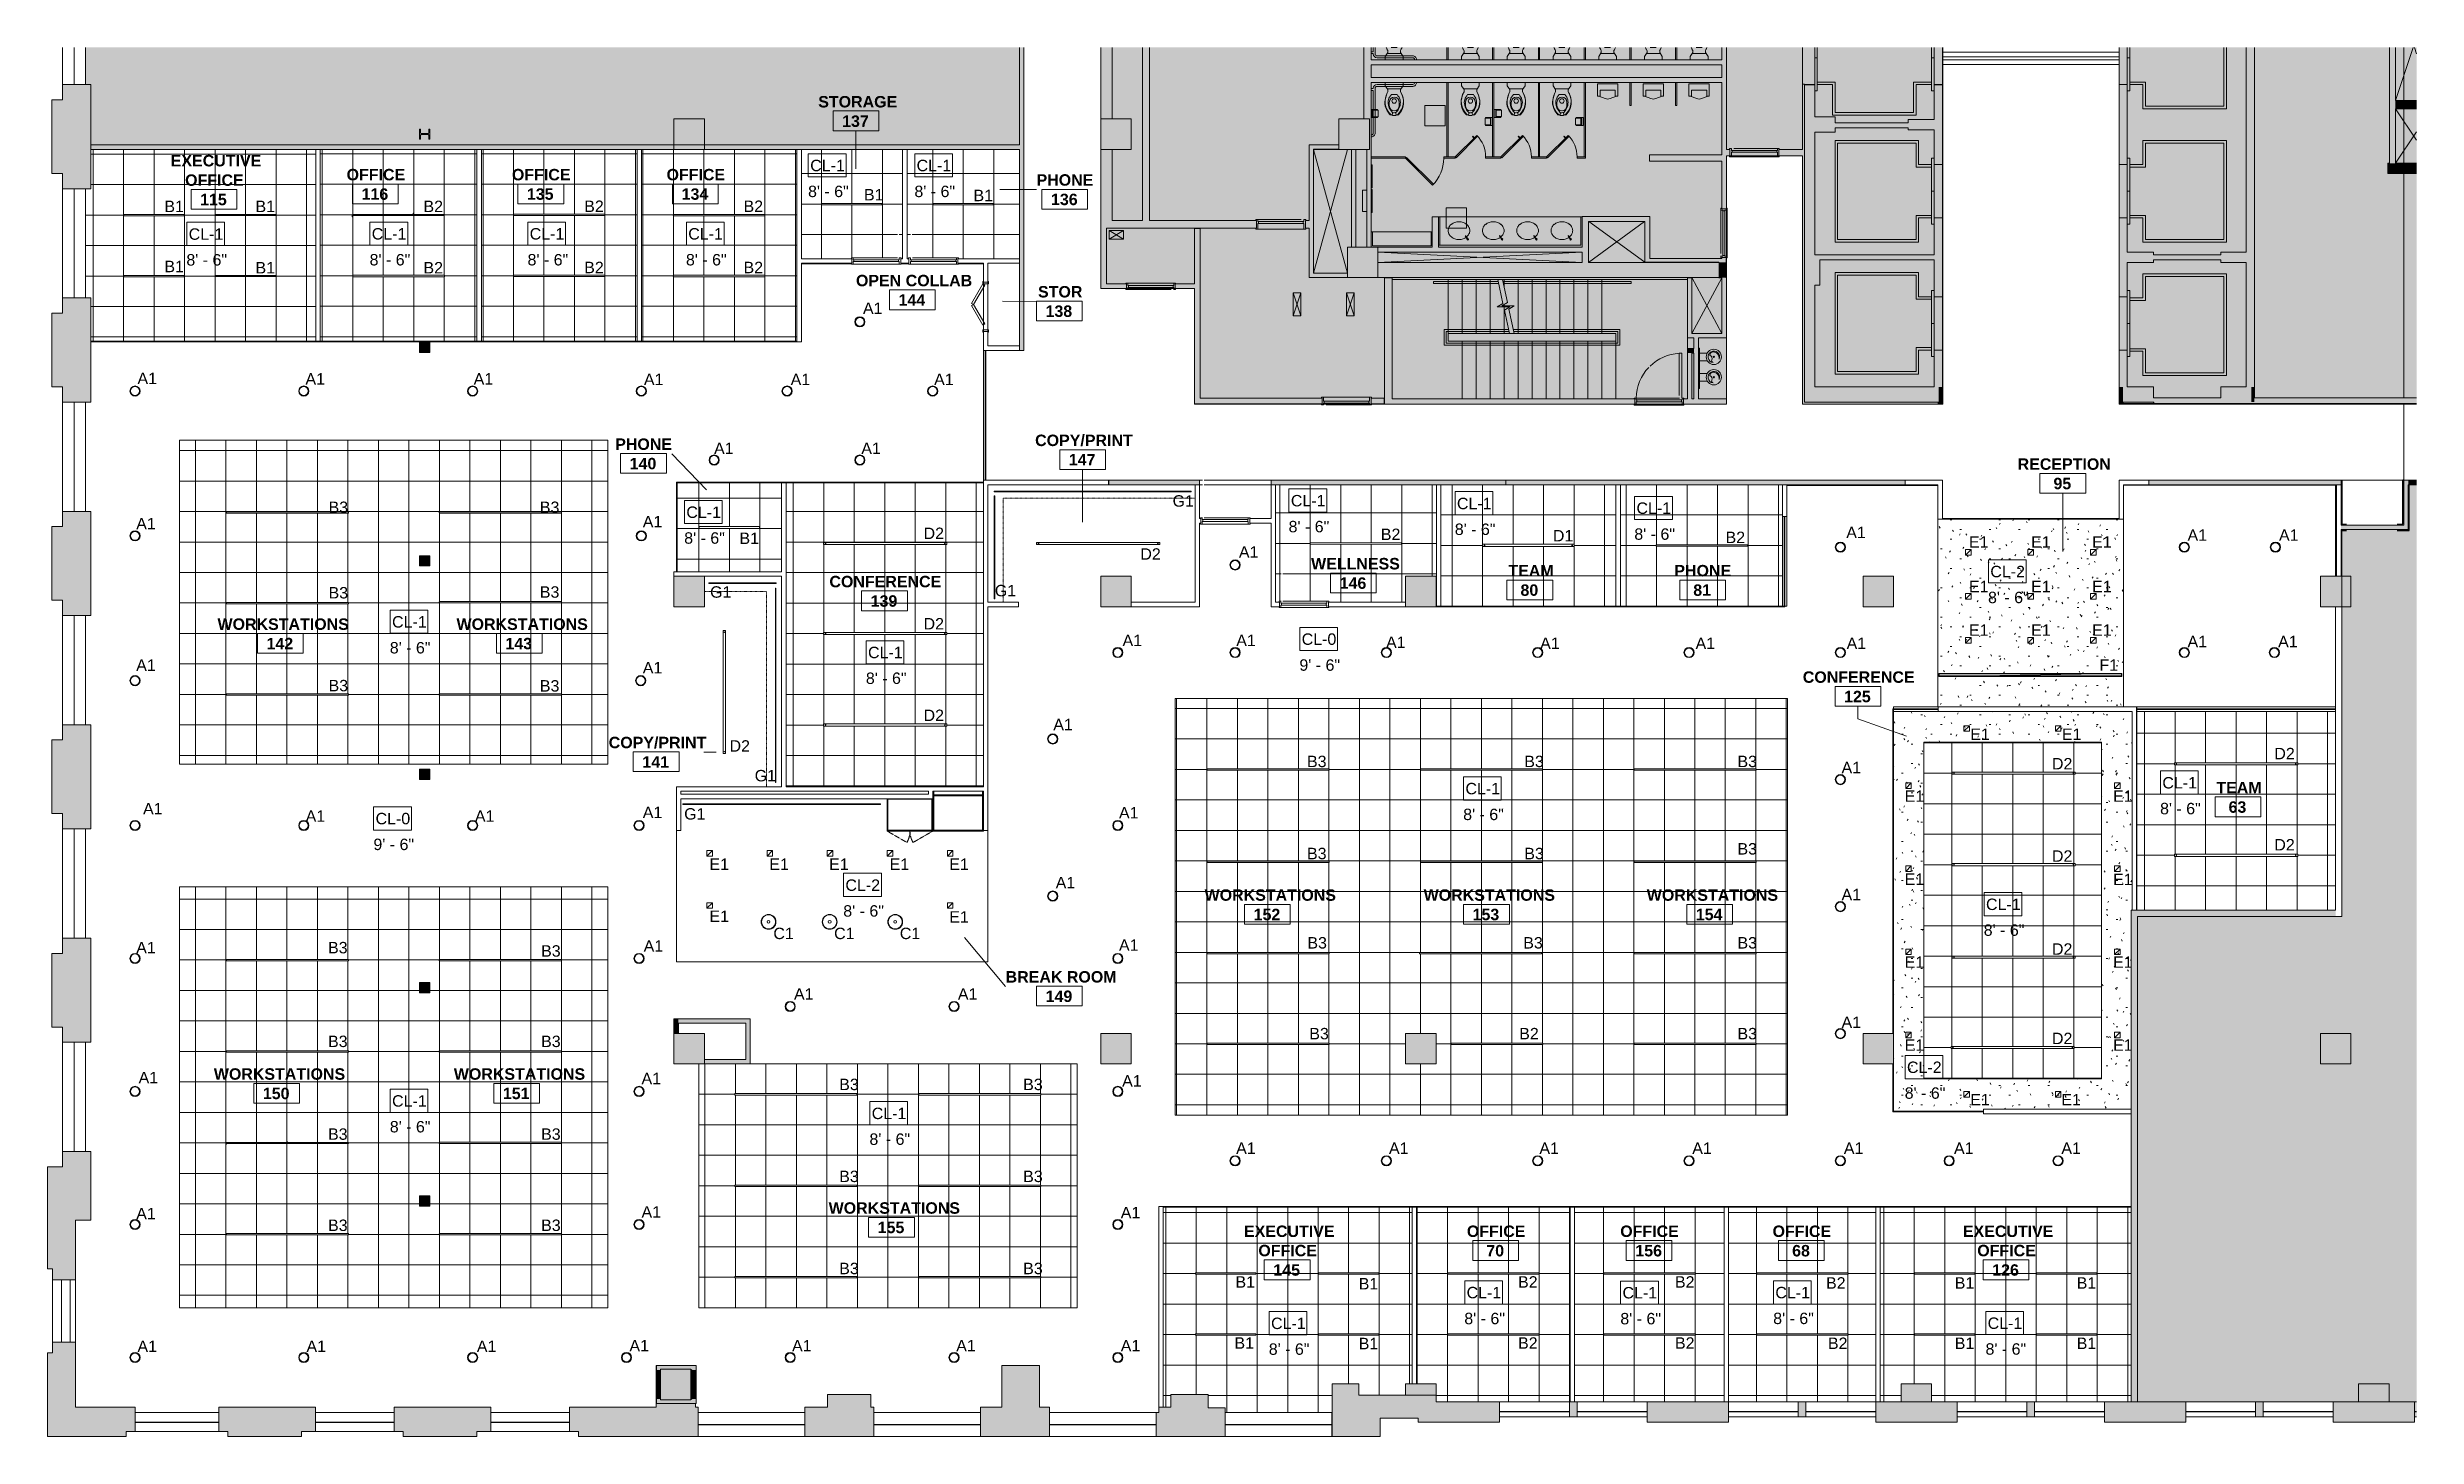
# Model space of a CAD drawing. Header units: inches. Extents: x 0 to 1865, y 0 to 1094.
import ezdxf

# ---------------------------------------------------------------- set-up
doc = ezdxf.new("R2010")
doc.units = ezdxf.units.IN
doc.header["$MEASUREMENT"] = 0
doc.linetypes.add('Dash 1_16_', pattern=[0.125, 0.0625, -0.0625])
doc.linetypes.add('Hidden', pattern=[0.28125, 0.1875, -0.09375])
for name, color, linetype, lineweight in [('_DEMISING WALLS', 7, 'Continuous', 9), ('A-AREA-IDEN', 2, 'Continuous', 9), ('A-CLNG', 13, 'Continuous', 13), ('A-CLNG-IDEN', 151, 'Continuous', 9), ('A-CLNG-PATT', 13, 'Continuous', 13), ('A-DETL', 90, 'Continuous', 9), ('A-DETL-GENF', 92, 'Continuous', 9), ('A-DOOR', 31, 'Continuous', 13), ('A-DOOR-FRAM', 31, 'Continuous', 20), ('A-WALL', 113, 'Continuous', 13), ('A-WALL-PATT', 111, 'Continuous', 13), ('B-CL', 7, 'Continuous', 9), ('CORE', 7, 'Continuous', 9), ('CORRIDOR', 7, 'Continuous', 9), ('E-LITE-EQPM', 33, 'Continuous', 9), ('E-LITE-EQPM-IDEN', 33, 'Continuous', 9), ('I-WALL', 2, 'Continuous', 13), ('Q-CASE', 31, 'Continuous', 9), ('S-COLS', 52, 'Continuous', 13), ('Victor Bldg - 5th Floor_LINK_dwg', 8, 'Continuous', 9), ('WINDOWS', 7, 'Continuous', 9), ('WINDOWS SILL', 7, 'Continuous', 9)]:
    doc.layers.add(name, color=color, linetype=linetype, lineweight=lineweight)
doc.styles.add('Arial', font='arial.ttf', dxfattribs={"height": 9})
doc.styles.add('Swis721 Lt BT', font='swissl.ttf', dxfattribs={"height": 9})
doc.styles.add('Swis721 Lt BT_B', font='', dxfattribs={"height": 9})
doc.styles.get('Swis721 Lt BT_B').set_extended_font_data('Swis721 Lt BT', bold=True)
pattern_1 = [(0, (0, 0), (30.72, 7.68), [1.267, -21.773, 1.267, -21.773, -122.88]), (0, (0, 0), (30.72, 7.68), [-46.08, 1.267, -44.813, 1.267, -21.773, -53.76]), (0, (0, 0), (30.72, 7.68), [-115.2, 1.267, -14.093, 1.267, -37.133]), (120, (11.52, 3.84), (-22.011075, 22.7643), [1.267, -21.773, 1.267, -21.773, -122.88]), (120, (11.52, 3.84), (-22.011075, 22.7643), [-46.08, 1.267, -44.813, 1.267, -21.773, -53.76]), (120, (11.52, 3.84), (-22.011075, 22.7643), [-115.2, 1.267, -14.093, 1.267, -37.133]), (240, (15.36, 19.2), (-8.708925, -30.4443), [1.267, -21.773, 1.267, -21.773, -122.88]), (240, (15.36, 19.2), (-8.708925, -30.4443), [-46.08, 1.267, -44.813, 1.267, -21.773, -53.76]), (240, (15.36, 19.2), (-8.708925, -30.4443), [-115.2, 1.267, -14.093, 1.267, -37.133])]

msp = doc.modelspace()

# ---------------------------------------------------------------- texts
at = {"layer": 'A-AREA-IDEN', "char_height": 9, "attachment_point": 1, "style": 'Swis721 Lt BT_B'}
for s, insert, width in [('STORAGE', (606.7, 1055.5), 71.811), ('137', (625.5, 1040.2), 25.452), ('EXECUTIVE', (97.1, 1009.1), 82.113), ('OFFICE', (108.4, 993.8), 54.843), ('OFFICE', (235.5, 998.1), 54.843), ('OFFICE', (365.6, 998.1), 54.843), ('OFFICE', (487.3, 998.1), 54.843), ('PHONE', (778.5, 993.9), 53.934), ('115', (120.2, 978.5), 25.452), ('116', (247.3, 982.8), 25.452), ('135', (377.4, 982.8), 25.452), ('134', (499.2, 982.8), 25.452), ('136', (789.9, 978.6), 25.452), ('OPEN COLLAB', (636.4, 914.7), 107.262), ('144', (669.9, 899.4), 25.452), ('STOR', (779.7, 905.9), 40.602), ('138', (785.6, 890.6), 25.452), ('PHONE', (446.9, 785.9), 53.934), ('COPY/PRINT', (777.4, 788.9), 90.294), ('140', (458.3, 770.6), 25.452), ('147', (803.9, 773.6), 25.452), ('RECEPTION', (1550.7, 770.2), 86.052), ('95', (1578.9, 754.9), 16.968), ('WELLNESS', (994.6, 691.8), 80.598), ('CONFERENCE', (615.5, 677.7), 104.838), ('146', (1017.1, 676.5), 25.452), ('TEAM', (1149.9, 686.3), 40.905), ('PHONE', (1280.5, 686.3), 53.934), ('139', (648, 662.4), 25.452), ('80', (1159.4, 671), 16.968), ('81', (1295.4, 671), 16.968), ('WORKSTATIONS', (133.9, 644.2), 119.685), ('WORKSTATIONS', (322, 644.2), 119.685), ('142', (172.5, 628.9), 25.452), ('143', (360.5, 628.9), 25.452), ('CONFERENCE', (1381.6, 602.5), 104.838), ('125', (1414.1, 587.2), 25.452), ('COPY/PRINT', (441.8, 551), 90.294), ('141', (468.3, 535.7), 25.452), ('TEAM', (1707.1, 515.5), 40.905), ('63', (1716.7, 500.2), 16.968), ('WORKSTATIONS', (910.8, 430.9), 119.685), ('WORKSTATIONS', (1083.2, 430.9), 119.685), ('WORKSTATIONS', (1258.8, 430.9), 119.685), ('152', (949.4, 415.6), 25.452), ('153', (1121.7, 415.6), 25.452), ('154', (1297.4, 415.6), 25.452), ('BREAK ROOM', (754.2, 366.5), 102.414), ('149', (785.7, 351.2), 25.452), ('WORKSTATIONS', (131, 290), 119.685), ('WORKSTATIONS', (319.9, 290), 119.685), ('150', (169.6, 274.7), 25.452), ('151', (358.5, 274.7), 25.452), ('WORKSTATIONS', (614.9, 184.5), 119.685), ('155', (653.5, 169.2), 25.452), ('EXECUTIVE', (941.8, 166.2), 82.113), ('OFFICE', (953.1, 151), 54.843), ('OFFICE', (1117.2, 166.2), 54.843), ('70', (1132.5, 150.9), 16.968), ('OFFICE', (1237.9, 166.2), 54.843), ('156', (1249.8, 150.9), 25.452), ('OFFICE', (1357.8, 166.2), 54.843), ('68', (1373.2, 150.9), 16.968), ('EXECUTIVE', (1507.6, 166.2), 82.113), ('OFFICE', (1518.9, 151), 54.843), ('145', (964.9, 135.7), 25.452), ('126', (1530.7, 135.7), 25.452)]:
    msp.add_mtext(s, dxfattribs=dict(at, insert=insert, width=width))
at = {"layer": 'A-CLNG-IDEN', "char_height": 9, "attachment_point": 1, "style": 'Swis721 Lt BT'}
for s, insert, width in [('CL-1', (600.4, 1005.3), 32.118), ('CL-1', (684.1, 1005.3), 32.118), ('8\' - 6"', (598.7, 984.9), 36.36), ('8\' - 6"', (682.4, 984.9), 36.36), ('CL-1', (111.2, 951.3), 32.118), ('CL-1', (255.3, 951.5), 32.118), ('CL-1', (379.6, 951.5), 32.118), ('CL-1', (504.4, 951.5), 32.118), ('8\' - 6"', (109.4, 931), 36.36), ('8\' - 6"', (253.6, 931.1), 36.36), ('8\' - 6"', (377.9, 931.1), 36.36), ('8\' - 6"', (502.6, 931.1), 36.36), ('CL-1', (502.9, 732.3), 32.118), ('CL-1', (978.7, 741.4), 32.118), ('CL-1', (1109.4, 739.2), 32.118), ('CL-1', (1250.7, 735.5), 32.118), ('8\' - 6"', (501.2, 712), 36.36), ('8\' - 6"', (976.9, 721), 36.36), ('8\' - 6"', (1107.7, 718.9), 36.36), ('8\' - 6"', (1249, 715.1), 36.36), ('CL-2', (1529.2, 685.6), 32.118), ('8\' - 6"', (1527.4, 665.2), 36.36), ('CL-1', (271.3, 646), 32.118), ('8\' - 6"', (269.5, 625.6), 36.36), ('CL-1', (645.9, 621.9), 32.118), ('CL-0', (987.2, 632.4), 32.118), ('8\' - 6"', (644.2, 601.6), 36.36), ('9\' - 6"', (985.4, 612), 36.36), ('CL-1', (1116.1, 514.7), 32.118), ('CL-1', (1664.6, 519.3), 32.118), ('CL-0', (258.3, 491.1), 32.118), ('8\' - 6"', (1114.3, 494.4), 36.36), ('8\' - 6"', (1662.8, 499), 36.36), ('9\' - 6"', (256.6, 470.8), 36.36), ('CL-2', (628.1, 438.7), 32.118), ('8\' - 6"', (626.4, 418.4), 36.36), ('CL-1', (1525.8, 423.6), 32.118), ('8\' - 6"', (1524, 403.3), 36.36), ('CL-2', (1463.6, 295.3), 32.118), ('CL-1', (271.3, 268.8), 32.118), ('8\' - 6"', (1461.8, 275), 36.36), ('8\' - 6"', (269.5, 248.5), 36.36), ('CL-1', (648.8, 259), 32.118), ('8\' - 6"', (647, 238.7), 36.36), ('CL-1', (1117, 117.9), 32.118), ('CL-1', (1239.7, 117.8), 32.118), ('CL-1', (1360, 117.9), 32.118), ('CL-1', (963.1, 93.7), 32.118), ('8\' - 6"', (1115.2, 97.5), 36.36), ('8\' - 6"', (1238, 97.4), 36.36), ('8\' - 6"', (1358.3, 97.6), 36.36), ('CL-1', (1527.1, 93.8), 32.118), ('8\' - 6"', (961.3, 73.4), 36.36), ('8\' - 6"', (1525.4, 73.5), 36.36)]:
    msp.add_mtext(s, dxfattribs=dict(at, insert=insert, width=width))
at = {"layer": 'E-LITE-EQPM-IDEN', "char_height": 9, "attachment_point": 1, "style": 'Arial'}
for s, insert, width in [('B1', (92.1, 973.1), 18.786), ('B1', (163.8, 973.1), 18.786), ('B2', (296, 973.1), 18.786), ('B2', (422.5, 973.2), 18.786), ('B2', (547.9, 973.2), 18.786), ('B1', (642.7, 982.3), 18.786), ('B1', (728.9, 981.7), 18.786), ('B1', (92.1, 925.8), 18.786), ('B1', (163.8, 924.8), 18.786), ('B2', (296, 924.8), 18.786), ('B2', (422.5, 925), 18.786), ('B2', (547.9, 925), 18.786), ('A1', (641.9, 892.9), 18.786), ('A1', (70.9, 837.7), 18.786), ('A1', (203.1, 837.3), 18.786), ('A1', (335.5, 837.3), 18.786), ('A1', (469.5, 836.9), 18.786), ('A1', (585, 836.9), 18.786), ('A1', (697.9, 836.9), 18.786), ('A1', (524.7, 782.6), 18.786), ('A1', (640.6, 782.6), 18.786), ('B3', (221.3, 736.2), 18.786), ('B3', (387.6, 736.2), 18.786), ('G1', (885.6, 741.2), 20.604), ('A1', (69.9, 723.3), 18.786), ('A1', (468.6, 724.9), 18.786), ('B1', (544.7, 711.8), 18.786), ('D2', (689.6, 715.7), 19.695), ('B2', (1049.5, 714.9), 18.786), ('D1', (1184.9, 713.8), 19.695), ('B2', (1320.8, 712.5), 18.786), ('A1', (1415.8, 716.4), 18.786), ('E1', (1512.4, 708.9), 18.786), ('E1', (1561.3, 708.9), 18.786), ('E1', (1609.3, 708.9), 18.786), ('A1', (1684.4, 714.3), 18.786), ('A1', (1756.4, 714.3), 18.786), ('D2', (860.2, 699.4), 19.695), ('A1', (937.8, 701), 18.786), ('E1', (1512.4, 673.8), 18.786), ('E1', (1561.3, 673.8), 18.786), ('E1', (1609.3, 673.8), 18.786), ('B3', (221.3, 668.9), 18.786), ('B3', (387.6, 669.5), 18.786), ('G1', (521.6, 669.5), 20.604), ('G1', (745.7, 670.6), 20.604), ('D2', (689.6, 644.5), 19.695), ('E1', (1512.4, 639.5), 18.786), ('E1', (1561.3, 639.5), 18.786), ('E1', (1609.3, 639.5), 18.786), ('A1', (846.2, 631.4), 18.786), ('A1', (935.7, 631.4), 18.786), ('A1', (1053.6, 629.9), 18.786), ('A1', (1174.9, 629.1), 18.786), ('A1', (1297.2, 629.1), 18.786), ('A1', (1416.1, 629.1), 18.786), ('A1', (1684.4, 630.5), 18.786), ('A1', (1755.7, 630.5), 18.786), ('A1', (69.9, 611.9), 18.786), ('A1', (468.6, 609.9), 18.786), ('F1', (1615.1, 612), 17.877), ('B3', (221.3, 595.8), 18.786), ('B3', (387.6, 595.6), 18.786), ('D2', (689.6, 572.4), 19.695), ('A1', (791.7, 565.2), 18.786), ('D2', (536.9, 548.3), 19.695), ('E1', (1513.4, 557.5), 18.786), ('E1', (1585.5, 557.5), 18.786), ('D2', (1752.7, 542.3), 19.695), ('G1', (556.7, 524.9), 20.604), ('B3', (991.4, 536.1), 18.786), ('B3', (1162.4, 536.1), 18.786), ('B3', (1330.2, 536.1), 18.786), ('A1', (1412.1, 531.3), 18.786), ('D2', (1577.7, 534.3), 19.695), ('E1', (1461.8, 508.8), 18.786), ('E1', (1625.8, 508.8), 18.786), ('A1', (75.3, 498.9), 18.786), ('A1', (203.3, 493.1), 18.786), ('A1', (336.5, 493.1), 18.786), ('A1', (468.6, 496), 18.786), ('G1', (501.2, 494.8), 20.604), ('A1', (843.4, 495.7), 18.786), ('B3', (1330.2, 467.3), 18.786), ('D2', (1752.7, 470.5), 19.695), ('E1', (521.1, 455.2), 18.786), ('E1', (568.2, 455.2), 18.786), ('E1', (615.3, 455.2), 18.786), ('E1', (662.9, 455.2), 18.786), ('E1', (709.8, 455.2), 18.786), ('B3', (991.4, 463.6), 18.786), ('B3', (1162.4, 463.6), 18.786), ('D2', (1577.7, 461.6), 19.695), ('A1', (793.6, 440.7), 18.786), ('A1', (1412.1, 431.3), 18.786), ('E1', (1461.8, 443.4), 18.786), ('E1', (1625.8, 443.2), 18.786), ('E1', (521.1, 414.2), 18.786), ('E1', (709.8, 413.7), 18.786), ('C1', (571.4, 400.7), 19.695), ('C1', (619.2, 400.7), 19.695), ('C1', (670.9, 400.7), 19.695), ('B3', (991.7, 393.3), 18.786), ('B3', (1161.6, 393.3), 18.786), ('B3', (1330.2, 393.3), 18.786), ('A1', (69.9, 389.5), 18.786), ('B3', (220.9, 389.5), 18.786), ('B3', (388.6, 386.9), 18.786), ('A1', (469.3, 390.8), 18.786), ('A1', (843.4, 391.5), 18.786), ('E1', (1461.8, 378.1), 18.786), ('D2', (1577.7, 388.4), 19.695), ('E1', (1625.8, 378.1), 18.786), ('A1', (587.6, 353), 18.786), ('A1', (716.6, 353), 18.786), ('B3', (993.2, 321.8), 18.786), ('B2', (1158.4, 321.8), 18.786), ('B3', (1330.2, 321.8), 18.786), ('A1', (1412.1, 330.7), 18.786), ('D2', (1577.7, 318), 19.695), ('B3', (220.9, 315.7), 18.786), ('B3', (388.6, 315.7), 18.786), ('E1', (1461.8, 312.8), 18.786), ('E1', (1625.8, 312.8), 18.786), ('A1', (71.8, 287.2), 18.786), ('A1', (467.6, 286.5), 18.786), ('B3', (623.2, 281.8), 18.786), ('B3', (768, 281.8), 18.786), ('A1', (845.9, 284.6), 18.786), ('E1', (1513.4, 269.8), 18.786), ('E1', (1585.1, 269.8), 18.786), ('B3', (220.9, 242.7), 18.786), ('B3', (388.6, 242.7), 18.786), ('A1', (935.6, 231.6), 18.786), ('A1', (1055.9, 231.6), 18.786), ('A1', (1174.3, 231.6), 18.786), ('A1', (1294.6, 231.6), 18.786), ('A1', (1413.9, 231.6), 18.786), ('A1', (1500.6, 231.6), 18.786), ('A1', (1585.1, 231.6), 18.786), ('B3', (623.2, 209.4), 18.786), ('B3', (768, 209.4), 18.786), ('A1', (69.9, 180.1), 18.786), ('B3', (220.9, 170.9), 18.786), ('B3', (388.6, 170.9), 18.786), ('A1', (467.6, 181.4), 18.786), ('A1', (844.8, 180.9), 18.786), ('B3', (623.2, 136.9), 18.786), ('B3', (768, 136.9), 18.786), ('B1', (935.1, 126.3), 18.786), ('B1', (1032.1, 124.9), 18.786), ('B2', (1157.5, 126.3), 18.786), ('B2', (1281, 126.3), 18.786), ('B2', (1399.9, 125.5), 18.786), ('B1', (1501.2, 125.5), 18.786), ('B1', (1597.2, 125.5), 18.786), ('A1', (70.9, 75.6), 18.786), ('A1', (203.9, 75.6), 18.786), ('A1', (338, 75.6), 18.786), ('A1', (458.1, 76.1), 18.786), ('A1', (586.1, 76.1), 18.786), ('A1', (715.3, 76.1), 18.786), ('A1', (844.8, 76.1), 18.786), ('B1', (934.3, 78.2), 18.786), ('B1', (1032.1, 77.8), 18.786), ('B2', (1157.5, 78.2), 18.786), ('B2', (1281, 78.2), 18.786), ('B2', (1401.4, 78), 18.786), ('B1', (1501.2, 78), 18.786), ('B1', (1597.2, 78), 18.786)]:
    msp.add_mtext(s, dxfattribs=dict(at, insert=insert, width=width))

# ---------------------------------------------------------------- blocks, each defined once
blk = doc.blocks.new('Concrete-Rectangular-Column - 24_ X 24_-6973359-REFLECTED CEILING PLAN')
at = {"layer": 'S-COLS', "lineweight": 9}
blk.add_hatch(color=7, dxfattribs=at).paths.add_polyline_path([(12, -12), (12, 12), (-12, 12), (-12, -12)], flags=0)
at = {"layer": 'S-COLS', "color": 8, "lineweight": 20}
for p, q in [((-12, 12), (12, 12)), ((-12, -12), (-12, 12)), ((12, 12), (12, -12)), ((12, -12), (-12, -12))]:
    blk.add_line(p, q, dxfattribs=at)
blk = doc.blocks.new('Concrete-Rectangular-Column - 24_ X 24_-V2-REFLECTED CEILING PLAN')
at = {"layer": 'S-COLS', "lineweight": 9}
blk.add_hatch(color=7, dxfattribs=at).paths.add_polyline_path([(-12, 3.1), (12, 3.1), (12, 12), (-12, 12)], flags=0)
at = {"layer": 'S-COLS', "color": 8, "lineweight": 20}
for p, q in [((-12, 12), (12, 12)), ((-12, 3.1), (-12, 12)), ((12, 12), (12, 3.1))]:
    blk.add_line(p, q, dxfattribs=at)
blk = doc.blocks.new('Concrete-Rectangular-Column - 24_ X 24_-V3-REFLECTED CEILING PLAN')
at = {"layer": 'S-COLS', "lineweight": 9}
blk.add_hatch(color=7, dxfattribs=at).paths.add_polyline_path([(-12, -2), (12, -2), (12, 12), (-12, 12)], flags=0)
at = {"layer": 'S-COLS', "color": 8, "lineweight": 20}
for p, q in [((-12, 12), (12, 12)), ((-12, -2), (-12, 12)), ((12, 12), (12, -2))]:
    blk.add_line(p, q, dxfattribs=at)
blk = doc.blocks.new('Door - Single - Solid Door-6976076-REFLECTED CEILING PLAN')
at = {"layer": 'A-DOOR'}
h = blk.add_hatch(color=250, dxfattribs=at)
h.paths.add_polyline_path([(-14.1, 2.6), (-15.6, 2.6), (-15.6, 1.8), (-15.3, 1.8), (-15.3, -1.7), (-15.6, -1.7), (-15.6, -2.4), (-14.1, -2.4), (-14.1, -0.4), (-13.6, -0.4), (-13.6, 1.1), (-14.1, 1.1), (-14.1, 1.8)], flags=0)
h.paths.add_polyline_path([(23.6, 2.6), (22.1, 2.6), (22.1, 1.1), (21.6, 1.1), (21.6, -0.4), (22.1, -0.4), (22.1, -2.4), (23.6, -2.4), (23.6, -1.7), (23.2, -1.7), (23.2, 1.8), (23.6, 1.8), (23.6, 2.1)], flags=0)
at = {"layer": 'A-DOOR', "color": 8, "lineweight": 20}
for p, q in [((-15.6, 1.8), (-15.6, 2.6)), ((-15.6, 2.6), (-14.1, 2.6)), ((-14.1, 2.6), (-14.1, 1.1)), ((-14.1, 1.1), (-13.6, 1.1)), ((-13.6, 1.1), (-13.6, -0.4)), ((21.6, -0.4), (21.6, 1.1)), ((21.6, 1.1), (22.1, 1.1)), ((22.1, 1.1), (22.1, 2.6)), ((22.1, 2.6), (23.6, 2.6)), ((23.6, 2.6), (23.6, 1.8)), ((-15.6, -2.4), (-15.6, -1.7)), ((-14.1, -2.4), (-15.6, -2.4)), ((-13.6, -0.4), (-14.1, -0.4)), ((-14.1, -0.4), (-14.1, -2.4)), ((22.1, -0.4), (21.6, -0.4)), ((22.1, -2.4), (22.1, -0.4)), ((23.6, -2.4), (22.1, -2.4)), ((23.6, -1.7), (23.6, -2.4))]:
    blk.add_line(p, q, dxfattribs=at)
at = {"layer": 'A-DOOR', "lineweight": 9}
for p, q in [((-14.1, 2.6), (-14, 2.6)), ((-13.6, 1.1), (21.6, 1.1)), ((-12.1, 2.6), (22.1, 2.6)), ((-14.1, -2.4), (22.1, -2.4)), ((-13.6, -0.4), (21.6, -0.4))]:
    blk.add_line(p, q, dxfattribs=at)
blk = doc.blocks.new('Door - Single - Solid Door-6981551-REFLECTED CEILING PLAN')
at = {"layer": 'A-DOOR'}
h = blk.add_hatch(color=250, dxfattribs=at)
h.paths.add_polyline_path([(23.2, 3.7), (22.1, 3.7), (22.1, -0.8), (21.6, -0.8), (21.6, -2.3), (22.1, -2.3), (22.1, -3.8), (23.6, -3.8), (23.6, -3.1), (23.2, -3.1), (23.2, 2.9), (23.6, 2.9), (23.6, 3.7), (23.5, 3.7)], flags=0)
h.paths.add_polyline_path([(-15.5, 3.7), (-15.6, 3.7), (-15.6, 2.9), (-15.3, 2.9), (-15.3, -3.1), (-15.6, -3.1), (-15.6, -3.8), (-14.1, -3.8), (-14.1, -2.3), (-13.6, -2.3), (-13.6, -0.8), (-14.1, -0.8), (-14.1, 3.7), (-15.3, 3.7)], flags=0)
at = {"layer": 'A-DOOR', "color": 8, "lineweight": 20}
for p, q in [((-14.1, 3.7), (-15.6, 3.7)), ((-15.6, 3.7), (-15.6, 2.9)), ((-14.1, -0.8), (-14.1, 3.7)), ((22.1, 3.7), (22.1, -0.8)), ((23.6, 3.7), (22.1, 3.7)), ((23.6, 2.9), (23.6, 3.7)), ((-15.6, -3.1), (-15.6, -3.8)), ((-15.6, -3.8), (-14.1, -3.8)), ((-13.6, -0.8), (-14.1, -0.8)), ((-14.1, -2.3), (-13.6, -2.3)), ((-14.1, -3.8), (-14.1, -2.3)), ((-13.6, -2.3), (-13.6, -0.8)), ((21.6, -0.8), (21.6, -2.3)), ((22.1, -0.8), (21.6, -0.8)), ((21.6, -2.3), (22.1, -2.3)), ((22.1, -2.3), (22.1, -3.8)), ((22.1, -3.8), (23.6, -3.8)), ((23.6, -3.8), (23.6, -3.1))]:
    blk.add_line(p, q, dxfattribs=at)
at = {"layer": 'A-DOOR', "lineweight": 9}
for p, q in [((-14.1, 3.7), (22.1, 3.7)), ((-14.1, -3.8), (-14, -3.8)), ((-13.6, -0.8), (21.6, -0.8)), ((-13.6, -2.3), (21.6, -2.3)), ((-12.1, -3.8), (22.1, -3.8))]:
    blk.add_line(p, q, dxfattribs=at)
blk = doc.blocks.new('Door - Single - Solid Door-6981590-REFLECTED CEILING PLAN')
at = {"layer": 'A-DOOR'}
h = blk.add_hatch(color=250, dxfattribs=at)
h.paths.add_polyline_path([(-15.3, -3.1), (-14.1, -3.1), (-14.1, -1.6), (-13.6, -1.6), (-13.6, -0.1), (-14.1, -0.1), (-14.1, 2.9), (-15.6, 2.9), (-15.6, 2.2), (-15.3, 2.2), (-15.3, -2.3), (-15.6, -2.3), (-15.6, -3.1)], flags=0)
h.paths.add_polyline_path([(23.2, -3.1), (23.6, -3.1), (23.6, -2.3), (23.2, -2.3), (23.2, 2.2), (23.6, 2.2), (23.6, 2.9), (22.1, 2.9), (22.1, -0.1), (21.6, -0.1), (21.6, -1.6), (22.1, -1.6), (22.1, -3.1)], flags=0)
at = {"layer": 'A-DOOR', "color": 8, "lineweight": 20}
for p, q in [((-14.1, 2.9), (-15.6, 2.9)), ((-15.6, 2.9), (-15.6, 2.2)), ((-14.1, -0.1), (-14.1, 2.9)), ((22.1, 2.9), (22.1, -0.1)), ((23.6, 2.9), (22.1, 2.9)), ((23.6, 2.2), (23.6, 2.9)), ((-15.6, -2.3), (-15.6, -3.1)), ((-15.6, -3.1), (-14.1, -3.1)), ((-13.6, -0.1), (-14.1, -0.1)), ((-14.1, -1.6), (-13.6, -1.6)), ((-14.1, -3.1), (-14.1, -1.6)), ((-13.6, -1.6), (-13.6, -0.1)), ((21.6, -0.1), (21.6, -1.6)), ((22.1, -0.1), (21.6, -0.1)), ((21.6, -1.6), (22.1, -1.6)), ((22.1, -1.6), (22.1, -3.1)), ((22.1, -3.1), (23.6, -3.1)), ((23.6, -3.1), (23.6, -2.3))]:
    blk.add_line(p, q, dxfattribs=at)
at = {"layer": 'A-DOOR', "lineweight": 9}
for p, q in [((-14.1, 2.9), (22.1, 2.9)), ((-14.1, -3.1), (-14, -3.1)), ((-13.6, -0.1), (21.6, -0.1)), ((-13.6, -1.6), (21.6, -1.6)), ((-12.1, -3.1), (22.1, -3.1))]:
    blk.add_line(p, q, dxfattribs=at)
blk = doc.blocks.new('Door - Single - Solid Door-6981683-REFLECTED CEILING PLAN')
at = {"layer": 'A-DOOR'}
h = blk.add_hatch(color=250, dxfattribs=at)
h.paths.add_polyline_path([(23.6, 2.7), (22.1, 2.7), (22.1, 0.2), (21.6, 0.2), (21.6, -1.3), (22.1, -1.3), (22.1, -2.8), (23.6, -2.8), (23.6, -2.1), (23.2, -2.1), (23.2, 1.9), (23.6, 1.9)], flags=0)
h.paths.add_polyline_path([(-15.6, 2.7), (-15.6, 1.9), (-15.3, 1.9), (-15.3, -2.1), (-15.6, -2.1), (-15.6, -2.8), (-14.1, -2.8), (-14.1, -1.3), (-13.6, -1.3), (-13.6, 0.2), (-14.1, 0.2), (-14.1, 2.7), (-15.3, 2.7)], flags=0)
at = {"layer": 'A-DOOR', "color": 8, "lineweight": 20}
for p, q in [((-14.1, 2.7), (-15.6, 2.7)), ((-15.6, 2.7), (-15.6, 1.9)), ((-14.1, 0.2), (-14.1, 2.7)), ((-13.6, 0.2), (-14.1, 0.2)), ((-13.6, -1.3), (-13.6, 0.2)), ((21.6, 0.2), (21.6, -1.3)), ((22.1, 0.2), (21.6, 0.2)), ((22.1, 2.7), (22.1, 0.2)), ((23.6, 2.7), (22.1, 2.7)), ((23.6, 1.9), (23.6, 2.7)), ((-15.6, -2.1), (-15.6, -2.8)), ((-15.6, -2.8), (-14.1, -2.8)), ((-14.1, -1.3), (-13.6, -1.3)), ((-14.1, -2.8), (-14.1, -1.3)), ((21.6, -1.3), (22.1, -1.3)), ((22.1, -1.3), (22.1, -2.8)), ((22.1, -2.8), (23.6, -2.8)), ((23.6, -2.8), (23.6, -2.1))]:
    blk.add_line(p, q, dxfattribs=at)
at = {"layer": 'A-DOOR', "lineweight": 9}
for p, q in [((-14.1, 2.7), (22.1, 2.7)), ((-13.6, 0.2), (21.6, 0.2)), ((-14.1, -2.8), (-14, -2.8)), ((-13.6, -1.3), (21.6, -1.3)), ((-12.1, -2.8), (22.1, -2.8))]:
    blk.add_line(p, q, dxfattribs=at)
blk = doc.blocks.new('Door - Single - Solid Door-6981945-REFLECTED CEILING PLAN')
at = {"layer": 'A-DOOR'}
h = blk.add_hatch(color=250, dxfattribs=at)
h.paths.add_polyline_path([(22.1, -3.2), (23.6, -3.2), (23.6, -2.4), (23.2, -2.4), (23.2, 2.6), (23.6, 2.6), (23.6, 3.3), (22.1, 3.3), (22.1, 1.8), (21.6, 1.8), (21.6, 0.3), (22.1, 0.3), (22.1, -2.4)], flags=0)
h.paths.add_polyline_path([(-14.8, -3.2), (-14.1, -3.2), (-14.1, 0.3), (-13.6, 0.3), (-13.6, 1.8), (-14.1, 1.8), (-14.1, 3.3), (-15.6, 3.3), (-15.6, 2.6), (-15.3, 2.6), (-15.3, -2.4), (-15.6, -2.4), (-15.6, -3.2), (-15.3, -3.2)], flags=0)
at = {"layer": 'A-DOOR', "color": 8, "lineweight": 20}
for p, q in [((-15.6, 2.6), (-15.6, 3.3)), ((-15.6, 3.3), (-14.1, 3.3)), ((-14.1, 3.3), (-14.1, 1.8)), ((-14.1, 1.8), (-13.6, 1.8)), ((-13.6, 0.3), (-14.1, 0.3)), ((-14.1, 0.3), (-14.1, -3.2)), ((-13.6, 1.8), (-13.6, 0.3)), ((21.6, 0.3), (21.6, 1.8)), ((21.6, 1.8), (22.1, 1.8)), ((22.1, 0.3), (21.6, 0.3)), ((22.1, 1.8), (22.1, 3.3)), ((22.1, 3.3), (23.6, 3.3)), ((22.1, -3.2), (22.1, 0.3)), ((23.6, 3.3), (23.6, 2.6)), ((-15.6, -3.2), (-15.6, -2.4)), ((-14.1, -3.2), (-15.6, -3.2)), ((23.6, -3.2), (22.1, -3.2)), ((23.6, -2.4), (23.6, -3.2))]:
    blk.add_line(p, q, dxfattribs=at)
at = {"layer": 'A-DOOR', "lineweight": 9}
for p, q in [((-14.1, 3.3), (-14, 3.3)), ((-13.6, 1.8), (21.6, 1.8)), ((-13.6, 0.3), (21.6, 0.3)), ((-12.1, 3.3), (22.1, 3.3)), ((-14.1, -3.2), (22.1, -3.2))]:
    blk.add_line(p, q, dxfattribs=at)
blk = doc.blocks.new('Door - Single - Solid Door-V4-REFLECTED CEILING PLAN')
at = {"layer": 'A-DOOR'}
h = blk.add_hatch(color=250, dxfattribs=at)
h.paths.add_polyline_path([(-15.6, -2.1), (-15.6, -2.4), (-14.1, -2.4), (-14.1, -0.4), (-13.6, -0.4), (-13.6, 1.1), (-14.1, 1.1), (-14.1, 2.6), (-15.6, 2.6), (-15.6, 1.8), (-15.3, 1.8), (-15.3, -1.7), (-15.6, -1.7)], flags=0)
h.paths.add_polyline_path([(21.6, -0.4), (22.1, -0.4), (22.1, -2.4), (23.6, -2.4), (23.6, -1.7), (23.2, -1.7), (23.2, 1.8), (23.6, 1.8), (23.6, 2.6), (22.1, 2.6), (22.1, 1.1), (21.6, 1.1), (21.6, 0.8)], flags=0)
at = {"layer": 'A-DOOR', "color": 8, "lineweight": 20}
for p, q in [((-15.6, 1.8), (-15.6, 2.6)), ((-15.6, 2.6), (-14.1, 2.6)), ((-14.1, 2.6), (-14.1, 1.1)), ((-14.1, 1.1), (-13.6, 1.1)), ((-13.6, 1.1), (-13.6, -0.4)), ((21.6, -0.4), (21.6, 1.1)), ((21.6, 1.1), (22.1, 1.1)), ((22.1, 1.1), (22.1, 2.6)), ((22.1, 2.6), (23.6, 2.6)), ((23.6, 2.6), (23.6, 1.8)), ((-15.6, -2.4), (-15.6, -1.7)), ((-14.1, -2.4), (-15.6, -2.4)), ((-13.6, -0.4), (-14.1, -0.4)), ((-14.1, -0.4), (-14.1, -2.4)), ((22.1, -0.4), (21.6, -0.4)), ((22.1, -2.4), (22.1, -0.4)), ((23.6, -2.4), (22.1, -2.4)), ((23.6, -1.7), (23.6, -2.4))]:
    blk.add_line(p, q, dxfattribs=at)
at = {"layer": 'A-DOOR', "lineweight": 9}
for p, q in [((-14.1, 2.6), (-14, 2.6)), ((-13.6, 1.1), (21.6, 1.1)), ((-12.1, 2.6), (22.1, 2.6)), ((-14.1, -2.4), (22.1, -2.4)), ((-13.6, -0.4), (21.6, -0.4))]:
    blk.add_line(p, q, dxfattribs=at)
blk = doc.blocks.new('Door - Single - Solid Door-7647261-REFLECTED CEILING PLAN')
at = {"layer": 'A-DOOR', "lineweight": 9}
for p, q in [((-15.6, 1.8), (-15.6, 2.6)), ((-15.6, 2.6), (-14.1, 2.6)), ((-14.1, 2.6), (-14, 2.6)), ((-14.1, 2.6), (-14.1, 1.1)), ((-14.1, 1.1), (-13.6, 1.1)), ((-13.6, 1.1), (21.6, 1.1)), ((-13.6, 1.1), (-13.6, -0.4)), ((-12.6, 2.6), (22.1, 2.6)), ((21.6, -0.4), (21.6, 1.1)), ((21.6, 1.1), (22.1, 1.1)), ((22.1, 1.1), (22.1, 2.6)), ((22.1, 2.6), (23.6, 2.6)), ((23.6, 2.6), (23.6, 1.8)), ((-15.6, -2.4), (-15.6, -1.7)), ((-14.1, -2.4), (-15.6, -2.4)), ((-13.6, -0.4), (-14.1, -0.4)), ((-14.1, -0.4), (-14.1, -2.4)), ((-14.1, -2.4), (22.1, -2.4)), ((-13.6, -0.4), (21.6, -0.4)), ((22.1, -0.4), (21.6, -0.4)), ((22.1, -2.4), (22.1, -0.4)), ((23.6, -2.4), (22.1, -2.4)), ((23.6, -1.7), (23.6, -2.4))]:
    blk.add_line(p, q, dxfattribs=at)
blk = doc.blocks.new('Concrete-Rectangular-Column - 8x8-7061903-REFLECTED CEILING PLAN')
at = {"layer": 'S-COLS', "lineweight": 9}
blk.add_hatch(color=7, dxfattribs=at).paths.add_polyline_path([(4, -4), (4, 4), (-4, 4), (-4, -4)], flags=0)
at = {"layer": 'S-COLS', "color": 8, "lineweight": 20}
for p, q in [((-4, 4), (4, 4)), ((-4, -4), (-4, 4)), ((4, 4), (4, -4)), ((4, -4), (-4, -4))]:
    blk.add_line(p, q, dxfattribs=at)
blk = doc.blocks.new('Door - Single - Solid Door-7012006-REFLECTED CEILING PLAN')
at = {"layer": 'A-DOOR', "lineweight": 9}
for p, q in [((-15.6, 1.8), (-15.6, 2.6)), ((-15.6, 2.6), (-14.1, 2.6)), ((-14.1, 2.6), (-14, 2.6)), ((-14.1, 2.6), (-14.1, 1.1)), ((-14.1, 1.1), (-13.6, 1.1)), ((-13.6, 1.1), (21.6, 1.1)), ((-13.6, 1.1), (-13.6, -0.4)), ((-12.6, 2.6), (22.1, 2.6)), ((21.6, -0.4), (21.6, 1.1)), ((21.6, 1.1), (22.1, 1.1)), ((22.1, 1.1), (22.1, 2.6)), ((22.1, 2.6), (23.6, 2.6)), ((23.6, 2.6), (23.6, 1.8)), ((-15.6, -2.4), (-15.6, -1.7)), ((-14.1, -2.4), (-15.6, -2.4)), ((-13.6, -0.4), (-14.1, -0.4)), ((-14.1, -0.4), (-14.1, -2.4)), ((-14.1, -2.4), (22.1, -2.4)), ((-13.6, -0.4), (21.6, -0.4)), ((22.1, -0.4), (21.6, -0.4)), ((22.1, -2.4), (22.1, -0.4)), ((23.6, -2.4), (22.1, -2.4)), ((23.6, -1.7), (23.6, -2.4))]:
    blk.add_line(p, q, dxfattribs=at)
blk = doc.blocks.new('Bifold_2 panel w Frame - Int-PB-F-WDMF-36_ x 84_-7355125-REFLECTED CEILING PLAN')
at = {"layer": 'A-DOOR'}
for p, q in [((-14.3, 2.2), (1, 11.1)), ((-14.3, 2.2), (-13.4, 0.7)), ((-13.4, 0.7), (1.9, 9.5)), ((1.9, 9.5), (1, 11.1)), ((1.9, 9.5), (2.7, 11.1)), ((17.1, 0.7), (1.9, 9.5)), ((18, 2.2), (2.7, 11.1)), ((18, 2.2), (17.1, 0.7))]:
    blk.add_line(p, q, dxfattribs=at)
at = {"layer": 'A-DOOR-FRAM'}
for p, q in [((-20, 2.2), (-18, 2.2)), ((-20, 2.2), (-20, 1.8)), ((-20, 1.8), (-19.5, 1.8)), ((-19.5, -1.8), (-19.5, 1.8)), ((-18, -2.3), (-18, 2.2)), ((18, -2.3), (18, 2.2)), ((18, 2.2), (20, 2.2)), ((19.5, 1.8), (20, 1.8)), ((19.5, -1.8), (19.5, 1.8)), ((20, 2.2), (20, 1.8)), ((-20, -1.8), (-19.5, -1.8)), ((-20, -2.3), (-20, -1.8)), ((-20, -2.3), (-18, -2.3)), ((18, -2.3), (20, -2.3)), ((19.5, -1.8), (20, -1.8)), ((20, -2.3), (20, -1.8))]:
    blk.add_line(p, q, dxfattribs=at)
blk = doc.blocks.new('Door - Single - Solid Door-7177913-REFLECTED CEILING PLAN')
at = {"layer": 'A-DOOR', "lineweight": 9}
for p, q in [((-14.1, 2.4), (-15.6, 2.4)), ((-15.6, 2.4), (-15.6, 1.7)), ((-14.1, 2.4), (22.1, 2.4)), ((-14.1, 0.4), (-14.1, 2.4)), ((-13.6, 0.4), (-14.1, 0.4)), ((-13.6, 0.4), (21.6, 0.4)), ((-13.6, -1.1), (-13.6, 0.4)), ((21.6, 0.4), (21.6, -1.1)), ((22.1, 0.4), (21.6, 0.4)), ((22.1, 2.4), (22.1, 0.4)), ((23.6, 2.4), (22.1, 2.4)), ((23.6, 1.7), (23.6, 2.4)), ((-15.6, -1.8), (-15.6, -2.6)), ((-15.6, -2.6), (-14.1, -2.6)), ((-14.1, -1.1), (-13.6, -1.1)), ((-14.1, -2.6), (-14.1, -1.1)), ((-14.1, -2.6), (-14, -2.6)), ((-13.6, -1.1), (21.6, -1.1)), ((-12.6, -2.6), (22.1, -2.6)), ((21.6, -1.1), (22.1, -1.1)), ((22.1, -1.1), (22.1, -2.6)), ((22.1, -2.6), (23.6, -2.6)), ((23.6, -2.6), (23.6, -1.8))]:
    blk.add_line(p, q, dxfattribs=at)
blk = doc.blocks.new('L-Pendant-Axis-Sculpt-Direct_Indirect - SCDI-F-8-4584194-REFLECTED CEILING PLAN')
at = {"layer": 'A-DETL-GENF'}
for p, q in [((-48.5, -0.875), (-48.5, 0.875)), ((-48.5, 0.875), (48.5, 0.875)), ((48.5, 0.875), (-48.5, 0.875)), ((-48.5, 0.875), (-48.5, -0.875)), ((48.5, 0.875), (48.5, -0.875)), ((48.5, -0.875), (48.5, 0.875)), ((48.5, -0.875), (-48.5, -0.875)), ((-48.5, -0.875), (48.5, -0.875))]:
    blk.add_line(p, q, dxfattribs=at)
for centre in [(-47, 0), (47, 0)]:
    blk.add_circle(centre, 0.25, dxfattribs=at)
blk = doc.blocks.new('CW Cupbd1 - Fridge 80_h x 24_d - 2 Doors-7798079-REFLECTED CEILING PLAN')
at = {"layer": 'Q-CASE', "lineweight": 20}
for p, q in [((2, -33.1), (2, -8.4)), ((2.7, -2.4), (2.7, -6.1)), ((2.7, -6.1), (2.7, -5.3)), ((2.7, -5.3), (41.1, -5.3)), ((41.1, -6.1), (41.1, -2.4)), ((41.1, -5.3), (41.1, -6.1))]:
    blk.add_line(p, q, dxfattribs=at)
at = {"layer": 'Q-CASE'}
for p, q in [((2.7, -33.1), (2.7, -6.1)), ((2.7, -6.1), (41.1, -6.1)), ((41.1, -6.1), (41.1, -33.1)), ((21.9, -33.1), (2, -33.1)), ((2, -33.8), (21.9, -33.8)), ((41.1, -33.1), (2.7, -33.1)), ((21.9, -33.8), (21.9, -33.1)), ((41.8, -33.1), (21.9, -33.1)), ((21.9, -33.1), (21.9, -33.8)), ((21.9, -33.8), (41.8, -33.8)), ((41.8, -33.1), (41.8, -33.8))]:
    blk.add_line(p, q, dxfattribs=at)
blk = doc.blocks.new('CW Cupbd Combined - Oven Tower 96_h x 24_d _2 Microwaves_ 2 pull out drawers_-7806626-REFLECTED CEILING PLAN')
at = {"layer": 'Q-CASE', "linetype": 'Hidden'}
for p, q in [((2, 31.3), (17.6, 40.3)), ((38, 31.3), (22.4, 40.3))]:
    blk.add_line(p, q, dxfattribs=at)
at = {"layer": 'Q-CASE'}
for p, q in [((20, 31.3), (2, 31.3)), ((2, 30.6), (2, 31.3)), ((2, 30.6), (20, 30.6)), ((2.7, 6.1), (2.7, 30.6)), ((2.7, 30.6), (37.3, 30.6)), ((20, 30.6), (20, 31.3)), ((38, 31.3), (20, 31.3)), ((20, 31.3), (20, 30.6)), ((20, 30.6), (38, 30.6)), ((37.3, 30.6), (37.3, 6.1)), ((38, 31.3), (38, 30.6)), ((37.3, 6.1), (2.7, 6.1))]:
    blk.add_line(p, q, dxfattribs=at)
at = {"layer": 'Q-CASE', "lineweight": 20}
for p, q in [((2, 30.6), (2, 5.9)), ((38, 5.9), (38, 30.6)), ((2.7, 5.9), (2.7, 6.1)), ((2.7, 6.1), (2.7, 5.9)), ((37.3, 6.1), (37.3, 5.9)), ((37.3, 5.9), (37.3, 6.1))]:
    blk.add_line(p, q, dxfattribs=at)
at = {"layer": 'Q-CASE', "linetype": 'Hidden'}
for centre, start, end in [((2, 31.3), 0.0023, 30), ((38, 31.3), 150, 179.9977)]:
    blk.add_arc(centre, 18, start, end, dxfattribs=at)
blk = doc.blocks.new('Lighting fixture TBLS-HX-4-15-B-U-W - TBLS-HX-4-24-7815314-REFLECTED CEILING PLAN')
at = {"layer": 'E-LITE-EQPM'}
for p, q in [((-0.5, 23.8), (0.5, 23.8)), ((-0.5, 23.8), (-0.5, 23.7)), ((-0.5, 23.7), (0.5, 23.7)), ((-0.5, 23.7), (-0.5, -23.7)), ((0.5, 23.7), (0.5, 23.8)), ((0.5, -23.7), (0.5, 23.7)), ((0.5, -23.7), (-0.5, -23.7)), ((-0.5, -23.7), (-0.5, -23.7)), ((0.5, -23.7), (-0.5, -23.7)), ((0.5, -23.7), (0.5, -23.7))]:
    blk.add_line(p, q, dxfattribs=at)
blk = doc.blocks.new('Lighting fixture TBLS-HX-4-15-B-U-W - TBLS-HX-8-24-7856495-REFLECTED CEILING PLAN')
at = {"layer": 'E-LITE-EQPM'}
for p, q in [((-0.5375, 23.675), (0.5375, 23.675)), ((-0.5375, 23.675), (-0.5375, -72.325)), ((-0.46875, 23.753125), (0.46875, 23.753125)), ((-0.46875, 23.753125), (-0.46875, 23.675)), ((0.46875, 23.675), (0.46875, 23.753125)), ((0.5375, -72.325), (0.5375, 23.675)), ((0.5375, -72.325), (-0.5375, -72.325))]:
    blk.add_line(p, q, dxfattribs=at)
blk = doc.blocks.new('Lighting fixture TBLS-HX-4-15-B-U-W - TBLS-HX-4-24 - 6_-7900651-REFLECTED CEILING PLAN')
at = {"layer": 'E-LITE-EQPM'}
for p, q in [((-0.5375, 23.675), (0.5375, 23.675)), ((-0.5375, 23.675), (-0.5375, -48.325)), ((-0.46875, 23.753125), (0.46875, 23.753125)), ((-0.46875, 23.753125), (-0.46875, 23.675)), ((0.46875, 23.675), (0.46875, 23.753125)), ((0.5375, -48.325), (0.5375, 23.675)), ((0.5375, -48.325), (-0.5375, -48.325))]:
    blk.add_line(p, q, dxfattribs=at)
blk = doc.blocks.new('L-PENDANT_RH HARMON 11 - L-PENDANT_RH HARMON 11-7952165-REFLECTED CEILING PLAN')
at = {"layer": 'E-LITE-EQPM'}
for radius, start, end in [(5.84, 0, 180), (5.84, 180, 0), (5.59, 0, 180), (5.59, 180, 0), (1.13, 0, 180), (1.13, 180, 0)]:
    blk.add_arc((0, 0), radius, start, end, dxfattribs=at)
blk = doc.blocks.new('L-PENDANT_RH HARMON 11 - L-PENDANT_RH HARMON 11-7822375-REFLECTED CEILING PLAN')
at = {"layer": 'E-LITE-EQPM'}
for radius, start, end in [(5.84, 0, 180), (5.84, 180, 0), (5.59, 0, 180), (5.59, 180, 0), (1.13, 0, 180), (1.13, 180, 0)]:
    blk.add_arc((0, 0), radius, start, end, dxfattribs=at)
blk = doc.blocks.new('L-PENDANT_FOCAL POINT 3_5 CYLINDER - L-PENDANT_FOCAL POINT 3_5 CYLINDER-7826649-REFLECTED CEILING PLAN')
at = {"layer": 'E-LITE-EQPM'}
for radius in [4, 3.5]:
    blk.add_circle((-0.125, 0), radius, dxfattribs=at)
blk = doc.blocks.new('L-Recessed Square Downlight - 4_-4552743-REFLECTED CEILING PLAN')
at = {"layer": 'E-LITE-EQPM'}
for p, q in [((-2.1875, -2.1875), (-2.1875, 2.1875)), ((-2.1875, 2.1875), (2.1875, 2.1875)), ((-2.1875, 2.1875), (2.1875, -2.1875)), ((2.1875, 2.1875), (2.1875, -2.1875)), ((2.1875, -2.1875), (-2.1875, -2.1875))]:
    blk.add_line(p, q, dxfattribs=at)
blk = doc.blocks.new('Victor Bldg - 5th Floor_LINK_dwg_DRL36-7952114-REFLECTED CEILING PLAN')
at = {"layer": 'CORE'}
for p, q in [((0, 36), (0, 0.8)), ((-2, 0.8), (-2, 0.9))]:
    blk.add_line(p, q, dxfattribs=at)
at = {"layer": 'CORE', "flags": 128}
blk.add_lwpolyline([(-2, 2.8), (-2, 36), (0, 36)], dxfattribs=at)
at = {"layer": 'CORE'}
for start, end in [(136.2878, 178.8026), (93.1798, 134.0968)]:
    blk.add_arc((0, 0), 36, start, end, dxfattribs=at)
blk = doc.blocks.new('Victor Bldg - 5th Floor_LINK_dwg_TOILETWP-7952124-REFLECTED CEILING PLAN')
at = {"layer": 'CORE', "flags": 128}
for points in [[(7.2, 5), (5.6, 5), (2.5, 7), (0, 7)], [(5.4, 5.1), (5, 5.1), (5, -5), (5.4, -5)], [(8.1, -5.5), (10.6, -6.4), (12.5, -6.9), (13.8, -7.2), (15, -7.3), (16.9, -7.3), (18.7, -7), (20.5, -6.4), (22.3, -5.6), (23.4, -4.8), (24.3, -4.1), (25.3, -3.2), (25.5, -2.3), (25.5, -2), (25.3, -1.5), (25, -1.3), (24.5, -1.2), (23.5, -1.3), (22.2, -2.5), (21.5, -3), (20, -3.9), (18.2, -4.5), (16.6, -4.7), (15.6, -4.8), (14.5, -4.7), (13.5, -4.5), (12.4, -4.1), (11.6, -3.7), (10.5, -2.9), (9.5, -2.2), (9.5, 2.3), (10.5, 3), (11.6, 3.8), (12.4, 4.2), (13.5, 4.6), (14.5, 4.8), (15.6, 4.9), (16.6, 4.8), (18.2, 4.6), (20, 4), (21.5, 3.1), (22.2, 2.6), (23.5, 1.4), (24.5, 1.3), (25, 1.4), (25.3, 1.6), (25.5, 2.1), (25.5, 2.4), (25.3, 3.3), (24.3, 4.2), (23.4, 4.9), (22.3, 5.7), (20.5, 6.5), (18.7, 7.1), (16.9, 7.4), (15, 7.4), (13.8, 7.3), (12.5, 7), (10.6, 6.5), (8.1, 5.6)], [(22.3, 0), (22, 1.6), (21.2, 2.8), (19.9, 3.6), (18.1, 4), (15.7, 4), (13.9, 3.6), (12.6, 2.8), (11.7, 1.5), (11.4, 0)], [(22.3, 0.1), (22, -1.5), (21.2, -2.7), (19.9, -3.5), (18.1, -3.9), (15.7, -3.9), (13.9, -3.5), (12.6, -2.7), (11.7, -1.4), (11.4, 0.1)], [(0, -7), (2.5, -7), (5.6, -5), (7.2, -5)]]:
    blk.add_lwpolyline(points, dxfattribs=at)
at = {"layer": 'CORE'}
blk.add_circle((14.5, 0), 1.77, dxfattribs=at)
for centre, radius, start, end in [((14.9, -6.8), 14.1, 40.8531, 122.7754), ((18.8, 0), 4.96, 344.4353, 16.8577), ((20, 0), 5.98, 335.3815, 23.3669), ((14.9, 6.8), 14, 236.9216, 318.7734)]:
    blk.add_arc(centre, radius, start, end, dxfattribs=at)
blk = doc.blocks.new('Victor Bldg - 5th Floor_LINK_dwg_AG131-7952125-REFLECTED CEILING PLAN')
at = {"layer": 'CORE'}
for p, q in [((1257, 1055.5), (1262.1, 1053.5)), ((1271, 1055.5), (1265.9, 1053.5))]:
    blk.add_line(p, q, dxfattribs=at)
at = {"layer": 'CORE', "flags": 128}
blk.add_lwpolyline([(1256, 1055.5), (1256, 1065.1), (1272, 1065.1), (1272, 1055.5), (1270, 1055.5), (1270, 1060.2), (1258, 1060.2), (1258, 1055.5)], close=True, dxfattribs=at)
at = {"layer": 'CORE'}
blk.add_ellipse((1264, 1056.1), major_axis=(4, 0), ratio=0.75, start_param=4.220783, end_param=5.203995, dxfattribs=at)
blk = doc.blocks.new('Victor Bldg - 5th Floor_LINK_dwg_AG131-7952126-REFLECTED CEILING PLAN')
at = {"layer": 'CORE'}
for p, q in [((1221, 1055.5), (1226.1, 1053.5)), ((1235, 1055.5), (1229.9, 1053.5))]:
    blk.add_line(p, q, dxfattribs=at)
at = {"layer": 'CORE', "flags": 128}
blk.add_lwpolyline([(1220, 1055.5), (1220, 1065.1), (1236, 1065.1), (1236, 1055.5), (1234, 1055.5), (1234, 1060.2), (1222, 1060.2), (1222, 1055.5)], close=True, dxfattribs=at)
at = {"layer": 'CORE'}
blk.add_ellipse((1228, 1056.1), major_axis=(4, 0), ratio=0.75, start_param=4.220783, end_param=5.203995, dxfattribs=at)
blk = doc.blocks.new('Victor Bldg - 5th Floor_LINK_dwg_AG131-7952127-REFLECTED CEILING PLAN')
at = {"layer": 'CORE'}
for p, q in [((1293, 1055.5), (1298.1, 1053.5)), ((1307, 1055.5), (1301.9, 1053.5))]:
    blk.add_line(p, q, dxfattribs=at)
at = {"layer": 'CORE', "flags": 128}
blk.add_lwpolyline([(1292, 1055.5), (1292, 1065.1), (1308, 1065.1), (1308, 1055.5), (1306, 1055.5), (1306, 1060.2), (1294, 1060.2), (1294, 1055.5)], close=True, dxfattribs=at)
at = {"layer": 'CORE'}
blk.add_ellipse((1300, 1056.1), major_axis=(4, 0), ratio=0.75, start_param=4.220783, end_param=5.203995, dxfattribs=at)
blk = doc.blocks.new('Victor Bldg - 5th Floor_LINK_dwg_TOILETWP-V5-REFLECTED CEILING PLAN')
at = {"layer": 'CORE'}
for p, q in [((9.7, 6.1), (8.1, 5.6)), ((8.1, -5.5), (9.7, -6.1))]:
    blk.add_line(p, q, dxfattribs=at)
at = {"layer": 'CORE', "flags": 128}
for points in [[(7.3, 5), (5.6, 5), (2.5, 7), (0, 7)], [(5.4, 5.1), (5, 5.1), (5, -5), (5.4, -5)], [(9.7, -2.3), (9.5, -2.2), (9.5, 2.3), (9.7, 2.4)], [(0, -7), (2.5, -7), (5.6, -5), (7.3, -5)]]:
    blk.add_lwpolyline(points, dxfattribs=at)
at = {"layer": 'CORE'}
for centre, radius, start, end in [((14.9, -6.8), 14.1, 111.6848, 122.7754), ((14.9, 6.8), 14, 236.9216, 248.0767)]:
    blk.add_arc(centre, radius, start, end, dxfattribs=at)
blk = doc.blocks.new('Victor Bldg - 5th Floor_LINK_dwg-6972324-REFLECTED CEILING PLAN')
at = {"layer": '_DEMISING WALLS'}
for p, q in [((1801, 713.5), (1801, 677.5)), ((1805.9, 713.5), (1805.9, 677.5))]:
    blk.add_line(p, q, dxfattribs=at)
at = {"layer": 'B-CL'}
for p, q in [((493, 1037.5), (493.1, 1037.5)), ((493, 1017), (493, 1037.5)), ((1800.9, 677.5), (1801.7, 677.5))]:
    blk.add_line(p, q, dxfattribs=at)
at = {"layer": 'B-CL', "flags": 128}
blk.add_lwpolyline([(1805.2, 677.5), (1813, 677.5), (1813, 677.4)], dxfattribs=at)
at = {"layer": 'CORE'}
for p, q in [((1045, 1088.6), (1045, 1093.8)), ((1074.6, 1087.1), (1046.5, 1087.1)), ((1046.5, 1085.6), (1074.6, 1085.6)), ((1101.5, 1093.8), (1101.5, 1084.1)), ((1102.5, 1093.8), (1102.5, 1084.1)), ((1137.5, 1093.8), (1137.5, 1084.1)), ((1138.5, 1093.8), (1138.5, 1084.1)), ((1173.5, 1093.8), (1173.5, 1084.1)), ((1174.5, 1093.8), (1174.5, 1084.1)), ((1209.5, 1093.8), (1209.5, 1084.1)), ((1210.5, 1093.8), (1210.5, 1084.1)), ((1245.5, 1093.8), (1245.5, 1084.1)), ((1246.5, 1093.8), (1246.5, 1084.1)), ((1281.5, 1093.8), (1281.5, 1084.1)), ((1282.5, 1093.8), (1282.5, 1084.1)), ((1381.5, 1093.8), (1381.5, 1064.8)), ((1393, 1066.5), (1393, 1093.8)), ((1393, 1064.5), (1393, 1093.8)), ((1630.5, 1089.9), (1630.5, 1093.8)), ((1630.5, 1083.9), (1630.5, 1086.4)), ((1848, 1052), (1862, 1093.8)), ((1864.7, 1088.6), (1863, 1093.8)), ((1046.5, 1064.6), (1074.6, 1064.6)), ((1074.6, 1063.1), (1046.5, 1063.1)), ((1101.5, 1007.5), (1101.5, 1066.1)), ((1102.5, 1007.5), (1102.5, 1066.1)), ((1137.5, 1007.5), (1137.5, 1066.1)), ((1138.5, 1007.5), (1138.5, 1066.1)), ((1173.5, 1007.5), (1173.5, 1066.1)), ((1174.5, 1007.5), (1174.5, 1066.1)), ((1209.5, 1007.5), (1209.5, 1066.1)), ((1491.5, 1064.5), (1491.5, 1064.4)), ((1630.5, 1064.5), (1630.5, 1080.4)), ((1045, 1061.6), (1045, 1026.3)), ((1045, 1045), (1046.5, 1045)), ((1045, 1044.5), (1046.5, 1044.5)), ((1045, 1044.4), (1046.5, 1044.4)), ((1864.7, 1020.7), (1848, 1045.5)), ((299.7, 1025.9), (294.2, 1025.9)), ((1043.5, 1026.3), (1043.5, 1038.8)), ((1046.5, 1039.2), (1045, 1039.2)), ((1045, 1039), (1046.5, 1039)), ((1045, 1038.5), (1046.5, 1038.5)), ((1848, 1002.5), (1864.7, 1027.3)), ((294.2, 1025.1), (299.7, 1025.1)), ((1016.5, 1013.5), (996.6, 1013.5)), ((1491.5, 1001.5), (1491.5, 959.5)), ((1630.5, 959.5), (1630.5, 1001.5)), ((833.6, 907.5), (833.6, 951.5)), ((902.8, 907.5), (902.8, 951.5)), ((1095, 960.5), (1208, 960.5)), ((1096, 960.5), (1096, 938)), ((1257.1, 956.7), (1213, 924.5)), ((1213.3, 956.7), (1257.2, 924.6)), ((846.9, 949.5), (835.7, 949.5)), ((1090, 948.5), (1042, 948.5)), ((1208, 924.5), (1047.2, 932.5)), ((1047.2, 924.5), (1208, 932.5)), ((1257.4, 924.6), (1257.4, 924.5)), ((1261.2, 927.6), (1318, 927.6)), ((1321.5, 912.4), (1321.5, 927.6)), ((980.5, 900.5), (986.5, 882.5)), ((1022.5, 900.5), (1028.5, 882.5)), ((1052.5, 912.5), (1052.5, 912.4)), ((1290.8, 911), (1058.5, 911)), ((1113.5, 868.5), (1113.5, 911)), ((1124.5, 868.5), (1124.5, 911)), ((1135.5, 868.5), (1135.5, 911)), ((1146.5, 904.9), (1146.5, 911)), ((1157.5, 868.5), (1157.5, 911)), ((1168.5, 868.5), (1168.5, 911)), ((1179.5, 868.5), (1179.5, 911)), ((1190.5, 868.5), (1190.5, 911)), ((1201.5, 868.5), (1201.5, 911)), ((1212.5, 868.5), (1212.5, 911)), ((1223.5, 868.5), (1223.5, 911)), ((1294.3, 912.4), (1294.3, 912.5)), ((1318, 868.6), (1294.3, 912.5)), ((1317.9, 912.4), (1294.3, 868.6)), ((1491.5, 855.5), (1491.5, 897.5)), ((1630.5, 855.5), (1630.5, 897.5)), ((1146.5, 890.3), (1146.5, 891.4)), ((1146.5, 868.5), (1146.5, 889.4)), ((1150.2, 871.6), (1099.4, 871.6)), ((1103.1, 862.5), (1102.5, 862.5)), ((1113.5, 817), (1113.5, 862.5)), ((1124.5, 817), (1124.5, 862.5)), ((1135.5, 817), (1135.5, 862.5)), ((1146.5, 817), (1146.5, 862.5)), ((1157.5, 817), (1157.5, 862.5)), ((1168.5, 817), (1168.5, 862.5)), ((1179.5, 817), (1179.5, 862.5)), ((1190.5, 817), (1190.5, 862.5)), ((1201.5, 817), (1201.5, 862.5)), ((1212.5, 817), (1212.5, 862.5)), ((1223.5, 817), (1223.5, 862.5)), ((1290.8, 856.6), (1290.8, 865.1)), ((1294.3, 853), (1295.9, 853)), ((1300.4, 853.1), (1306.7, 853.1)), ((1300.4, 847.1), (1306.7, 847.1)), ((1300.4, 837.1), (1306.7, 837.1)), ((1300.4, 831.1), (1306.7, 831.1)), ((988.2, 813), (997.2, 813)), ((1052.5, 817.6), (1042.1, 817.6)), ((1042.1, 813), (1052.5, 813)), ((1295.9, 817.1), (1294.3, 817.1)), ((1321.5, 817), (1321.5, 817.1)), ((1488.3, 813), (1488.5, 813)), ((1633.8, 813), (1633.5, 813)), ((1710.5, 813), (1657.8, 813)), ((1864.7, 813), (1737.1, 813)), ((1011, 17.5), (1011, 19.1)), ((1011, 19), (1011, 19.1))]:
    blk.add_line(p, q, dxfattribs=at)
at = {"layer": 'CORE', "flags": 128}
for points in [[(1043.5, 1093.8), (1043.5, 1090.4), (1042, 1090.4)], [(1042, 1088.9), (1043.5, 1088.9), (1043.5, 1088.6)], [(1393, 1093.8), (1393, 1085.5), (1391, 1085.5), (1391, 1093.8)], [(1391, 1059.5), (1393, 1059.5), (1393, 1085.5), (1391, 1085.5), (1391, 1064.4)], [(1483, 1093.8), (1483, 1066.5), (1468.7, 1066.5), (1468.7, 1042.5), (1407, 1042.5), (1407, 1066.5), (1393, 1066.5)], [(1483, 1093.8), (1483, 1064.5), (1470.7, 1064.5), (1470.7, 1040.5), (1405, 1040.5), (1405, 1064.5), (1393, 1064.5)], [(1483, 1093.8), (1483, 1085.5), (1485, 1085.5), (1485, 1093.8)], [(1485, 1059.5), (1483, 1059.5), (1483, 1085.5), (1485, 1085.5), (1485, 1064.4)], [(1491.5, 1093.8), (1491.5, 1064.5), (1485, 1064.5), (1485, 1064.4)], [(1639, 1093.8), (1639, 1085.5), (1637, 1085.5), (1637, 1093.8)], [(1637, 1059.5), (1639, 1059.5), (1639, 1085.5), (1637, 1085.5), (1637, 1064.5)], [(1639, 1093.8), (1639, 1064.5), (1649.3, 1064.5), (1649.3, 1045.5), (1715, 1045.5), (1715, 1093.8)], [(1639, 1093.8), (1639, 1066.5), (1651.3, 1066.5), (1651.3, 1047.5), (1713, 1047.5), (1713, 1093.8)], [(1210.5, 1007.5), (1204, 1007.5), (1204, 1006.5), (1210.5, 1006.5), (1210.5, 1066.1)], [(1245.5, 1066.1), (1245.5, 1048.1), (1246.5, 1048.1), (1246.5, 1066.1)], [(1281.5, 1066.1), (1281.5, 1048.1), (1282.5, 1048.1), (1282.5, 1066.1)], [(1383, 1064.5), (1391, 1064.5), (1391, 1064.4)], [(1042, 1061.4), (1043.5, 1061.4), (1043.5, 1061.6)], [(1043.5, 1026.3), (1043.5, 1059.9), (1042, 1059.9)], [(1045, 1038.5), (1042.2, 1038.5), (1042.2, 1045), (1045, 1045)], [(1045, 1044.5), (1042.7, 1044.5), (1042.7, 1039), (1045, 1039)], [(1045, 1039.2), (1043.1, 1039.2), (1043.1, 1044.4), (1045, 1044.4)], [(1046.5, 1044.5), (1047, 1044.5), (1047, 1045), (1046.5, 1045)], [(1046.5, 1044.4), (1047.5, 1044.4), (1047.5, 1039.2), (1046.5, 1039.2)], [(293.7, 1026.4), (293.7, 1029.5), (293, 1029.5), (293, 1021.5), (293.7, 1021.5), (293.7, 1024.6)], [(300.2, 1024.6), (300.2, 1021.5), (301, 1021.5), (301, 1029.5), (300.2, 1029.5), (300.2, 1026.4)], [(1046.5, 1039), (1047, 1039), (1047, 1038.5), (1046.5, 1038.5)], [(993, 957.5), (993, 1017.1), (1016.5, 1017.1)], [(1023.2, 1013.5), (996.6, 916), (996.6, 1013.5), (1023.2, 916)], [(1042, 1007.5), (1069, 1007.5), (1069, 1006.5), (1069.7, 1007.2), (1090.9, 986), (1090.2, 985.3), (1069, 1006.5), (1042, 1006.5)], [(1108.7, 1008.2), (1108, 1007.5), (1099, 1007.5), (1099, 1006.5), (1108, 1006.5)], [(1108, 1007.5), (1125, 1024.5), (1125.7, 1023.8)], [(1108, 1006.5), (1108, 1007.5), (1108.7, 1006.8), (1125.7, 1023.8)], [(1123.2, 1022.7), (1121.9, 1024), (1121.6, 1023.6), (1122.8, 1022.3)], [(1159.2, 1022.7), (1157.9, 1024), (1157.6, 1023.6), (1158.8, 1022.3)], [(1195.2, 1022.7), (1193.9, 1024), (1193.6, 1023.6), (1194.8, 1022.3)], [(1407, 1020.5), (1472.7, 1020.5), (1472.7, 1001.5), (1483, 1001.5), (1483, 959.5), (1472.7, 959.5), (1472.7, 940.5), (1407, 940.5), (1407, 1020.5)], [(1409, 1018.5), (1470.7, 1018.5), (1470.7, 999.5), (1483, 999.5), (1483, 961.5), (1470.7, 961.5), (1470.7, 942.5), (1409, 942.5), (1409, 1018.5)], [(1042, 1001.3), (1042.6, 1001.3), (1042.6, 983.2), (1042, 983.2)], [(1485, 1006.5), (1483, 1006.5), (1483, 980.5), (1485, 980.5), (1485, 1001.5)], [(1637, 1006.5), (1639, 1006.5), (1639, 980.5), (1637, 980.5), (1637, 1001.5)], [(1038.5, 964.6), (1035.1, 964.6), (1035.1, 981.3), (1038.5, 981.3)], [(1042, 963.9), (1042.6, 963.9), (1042.6, 981.9), (1042, 981.9)], [(1485, 954.5), (1483, 954.5), (1483, 980.5), (1485, 980.5), (1485, 959.5)], [(1637, 954.5), (1639, 954.5), (1639, 980.5), (1637, 980.5), (1637, 959.5)], [(829, 951.5), (829, 904), (829.1, 904)], [(907.4, 951.5), (907.4, 817.6), (1002.9, 817.6)], [(993.1, 912.5), (993, 912.5), (993, 951.5)], [(1207, 960.5), (1207, 938), (1095, 938)], [(835.7, 942.7), (846.9, 949.5), (846.9, 942.7), (835.7, 942.7), (835.7, 949.5), (846.9, 942.7)], [(1089, 948.5), (1089, 937.5), (1043, 937.5), (1043, 948.5)], [(1257.3, 924.6), (1257.4, 924.5), (1257.4, 924.6)], [(1407, 916.5), (1472.7, 916.5), (1472.7, 897.5), (1483, 897.5), (1483, 855.5), (1472.7, 855.5), (1472.7, 836.5), (1407, 836.5), (1407, 916.5)], [(1409, 914.5), (1470.7, 914.5), (1470.7, 895.5), (1483, 895.5), (1483, 857.5), (1470.7, 857.5), (1470.7, 838.5), (1409, 838.5), (1409, 914.5)], [(1002.9, 813), (902.8, 813), (902.8, 904)], [(986.5, 900.5), (980.5, 882.5), (980.5, 900.5), (986.5, 900.5), (986.5, 882.5), (980.5, 882.5)], [(1028.5, 900.5), (1022.5, 882.5), (1022.5, 900.5), (1028.5, 900.5), (1028.5, 882.5), (1022.5, 882.5)], [(1142.2, 907.9), (1090.9, 907.9), (1090.9, 909.4), (1141.9, 909.4)], [(1102.5, 911), (1102.5, 868.5), (1102.5, 862.5), (1234.5, 862.5), (1234.5, 868.5), (1102.5, 868.5), (1234.5, 868.5), (1234.5, 862.5)], [(1150.8, 868.6), (1146.7, 887), (1150.9, 889.4), (1141.1, 889.4), (1145.6, 892.1), (1141.5, 911.1)], [(1154.5, 868.6), (1150.2, 887.8), (1154.4, 890.3), (1144.6, 890.3), (1149.1, 892.9), (1145.2, 911.1)], [(1145.5, 909.4), (1246.5, 909.4), (1246.5, 907.9), (1145.9, 907.9)], [(1485, 902.5), (1483, 902.5), (1483, 876.5), (1485, 876.5), (1485, 897.5)], [(1637, 902.5), (1639, 902.5), (1639, 876.5), (1637, 876.5), (1637, 897.5)], [(1485, 850.5), (1483, 850.5), (1483, 876.5), (1485, 876.5), (1485, 855.5)], [(1637, 850.5), (1639, 850.5), (1639, 876.5), (1637, 876.5), (1637, 855.5)], [(1099.4, 871.6), (1099.4, 859.4), (1174.6, 859.4), (1237.5, 859.4), (1237.5, 871.6), (1153.9, 871.6)], [(1154.2, 870.1), (1236, 870.1), (1236, 860.9), (1174.2, 860.9), (1101, 860.9), (1101, 870.1), (1150.5, 870.1)], [(1234.5, 817), (1234.5, 862.5), (1102.5, 862.5), (1102.5, 868.5)], [(1299.4, 817.1), (1321.5, 817.1), (1321.5, 865.1)], [(1299.4, 857.1), (1300.4, 857.1), (1300.4, 825.1), (1299.4, 825.1)], [(1864.7, 818), (1737.1, 818), (1737.1, 826.5)], [(1011, 19.1), (1011, 19), (1011, 0), (1011.1, 0)], [(1011.1, 9.6), (1011, 9.6), (1011, 19.1)]]:
    blk.add_lwpolyline(points, dxfattribs=at)
for points in [[(1084, 1032.1), (1084, 1048.1), (1100, 1048.1), (1100, 1032.1)], [(1144, 1038.6), (1138.7, 1038.6), (1138.7, 1045), (1144, 1045), (1144, 1044.5), (1140, 1044.5), (1140, 1039.1), (1144, 1039.1)], [(1144.5, 1044.4), (1140.3, 1044.4), (1140.3, 1039.3), (1144.5, 1039.3)], [(1131.5, 1032.9), (1135.7, 1032.9), (1135.7, 1038), (1131.5, 1038)], [(1132, 1038.6), (1137.3, 1038.6), (1137.3, 1032.3), (1132, 1032.3), (1132, 1032.8), (1136, 1032.8), (1136, 1038.1), (1132, 1038.1)], [(1202.8, 1032.9), (1207, 1032.9), (1207, 1038), (1202.8, 1038)], [(1203.3, 1038.6), (1208.7, 1038.6), (1208.7, 1032.3), (1203.3, 1032.3), (1203.3, 1032.8), (1207.4, 1032.8), (1207.4, 1038.1), (1203.3, 1038.1)], [(1132, 1006.5), (1132, 1007.5), (1144, 1007.5), (1144.7, 1006.8), (1161.7, 1023.8), (1161, 1024.5), (1144, 1007.5), (1144, 1006.5)], [(1197.7, 1023.8), (1197, 1024.5), (1180, 1007.5), (1168, 1007.5), (1168, 1006.5), (1180, 1006.5), (1180, 1007.5), (1180.7, 1006.8)], [(1715, 1020.5), (1649.3, 1020.5), (1649.3, 1001.5), (1639, 1001.5), (1639, 959.5), (1649.3, 959.5), (1649.3, 940.5), (1715, 940.5)], [(1713, 1018.5), (1651.3, 1018.5), (1651.3, 999.5), (1639, 999.5), (1639, 961.5), (1651.3, 961.5), (1651.3, 942.5), (1713, 942.5)], [(1117, 951.5), (1101, 951.5), (1101, 967.5), (1117, 967.5)], [(1116, 945.3), (1117.8, 942.6)], [(1116.2, 945.5), (1118.1, 942.8)], [(1143, 945.3), (1144.8, 942.6)], [(1143.2, 945.5), (1145.1, 942.8)], [(1170, 945.3), (1171.8, 942.6)], [(1170.2, 945.5), (1172.1, 942.8)], [(1197, 945.3), (1198.8, 942.6)], [(1197.2, 945.5), (1199.1, 942.8)], [(1715, 915.5), (1649.3, 915.5), (1649.3, 896.5), (1639, 896.5), (1639, 854.5), (1649.3, 854.5), (1649.3, 835.5), (1715, 835.5)], [(1713, 913.5), (1651.3, 913.5), (1651.3, 894.5), (1639, 894.5), (1639, 856.5), (1651.3, 856.5), (1651.3, 837.5), (1713, 837.5)]]:
    blk.add_lwpolyline(points, close=True, dxfattribs=at)
at = {"layer": 'CORE'}
for centre, radius in [((1117.9, 942.7), 0.667), ((1117.9, 942.7), 0.667), ((1144.9, 942.7), 0.667), ((1144.9, 942.7), 0.667), ((1171.9, 942.7), 0.667), ((1171.9, 942.7), 0.667), ((1198.9, 942.7), 0.667), ((1198.9, 942.7), 0.667), ((1311.6, 850.1), 6), ((1311.6, 834.1), 6), ((1311.6, 850.1), 0.5), ((1311.6, 834.1), 0.5)]:
    blk.add_circle(centre, radius, dxfattribs=at)
for centre, radius, start, end in [((1046.5, 1088.6), 2.98, 180, 270), ((1046.5, 1088.6), 1.49, 180, 270), ((1074.6, 1084.1), 2.98, 359.8525, 90), ((1074.6, 1084.1), 1.49, 359.7049, 90), ((1046.5, 1061.6), 2.98, 90, 180), ((1046.5, 1061.6), 1.49, 90, 180), ((1074.6, 1066.1), 2.98, 270, 0.1475), ((1074.6, 1066.1), 1.49, 270, 0.2951), ((294.2, 1026.4), 0.5, 180, 270), ((299.7, 1026.4), 0.5, 270, 0), ((1042, 1026.3), 2.98, 269.8525, 0), ((1042, 1026.3), 1.49, 269.7049, 0), ((294.2, 1024.6), 0.5, 90, 180), ((299.7, 1024.6), 0.5, 0, 90), ((1108, 1007.5), 24, 0, 45), ((1144, 1007.5), 24, 0, 45), ((1180, 1007.5), 24, 0, 45), ((1069, 1006.5), 30, 315, 360), ((1108.3, 949.5), 5.8, 153.2988, 180), ((1109.6, 948.9), 7.26, 129.4725, 153.2988), ((1110.5, 947.8), 8.59, 108.8354, 129.4725), ((1111, 946.2), 10.3, 90, 108.8354), ((1111, 946.2), 10.3, 71.1646, 90), ((1111.5, 947.8), 8.59, 50.5275, 71.1646), ((1112.4, 948.9), 7.26, 26.7012, 50.5275), ((1113.7, 949.5), 5.8, 0, 26.7012), ((1135.3, 949.5), 5.8, 153.2988, 180), ((1136.6, 948.9), 7.26, 129.4725, 153.2988), ((1137.5, 947.8), 8.59, 108.8354, 129.4725), ((1138, 946.2), 10.3, 90, 108.8354), ((1138, 946.2), 10.3, 71.1646, 90), ((1138.5, 947.8), 8.59, 50.5275, 71.1646), ((1139.4, 948.9), 7.26, 26.7012, 50.5275), ((1140.7, 949.5), 5.8, 0, 26.7012), ((1162.3, 949.5), 5.8, 153.2988, 180), ((1163.6, 948.9), 7.26, 129.4725, 153.2988), ((1164.5, 947.8), 8.59, 108.8354, 129.4725), ((1165, 946.2), 10.3, 90, 108.8354), ((1165, 946.2), 10.3, 71.1646, 90), ((1165.5, 947.8), 8.59, 50.5275, 71.1646), ((1166.4, 948.9), 7.26, 26.7012, 50.5275), ((1167.7, 949.5), 5.8, 0, 26.7012), ((1189.3, 949.5), 5.8, 153.2988, 180), ((1190.6, 948.9), 7.26, 129.4725, 153.2988), ((1191.5, 947.8), 8.59, 108.8354, 129.4725), ((1192, 946.2), 10.3, 90, 108.8354), ((1192, 946.2), 10.3, 71.1646, 90), ((1192.5, 947.8), 8.59, 50.5275, 71.1646), ((1193.4, 948.9), 7.26, 26.7012, 50.5275), ((1194.7, 949.5), 5.8, 0, 26.7012), ((1108.3, 949.5), 5.8, 180, 206.7012), ((1109.6, 950.2), 7.26, 206.7012, 230.5275), ((1110.5, 951.2), 8.59, 230.5275, 251.1646), ((1111, 952.8), 10.3, 251.1646, 270), ((1111, 952.8), 10.3, 270, 288.8354), ((1111.5, 951.2), 8.59, 288.8354, 309.4725), ((1116.1, 945.4), 0.167, 12.1914, 237.3508), ((1116.1, 945.4), 0.167, 12.1914, 237.3508), ((1112.4, 950.2), 7.26, 309.4725, 333.2988), ((1117.9, 942.7), 0.167, 191.6829, 56.8423), ((1117.9, 942.7), 0.167, 191.6829, 56.8423), ((1113.7, 949.5), 5.8, 333.2988, 0), ((1135.3, 949.5), 5.8, 180, 206.7012), ((1136.6, 950.2), 7.26, 206.7012, 230.5275), ((1137.5, 951.2), 8.59, 230.5275, 251.1646), ((1138, 952.8), 10.3, 251.1646, 270), ((1138, 952.8), 10.3, 270, 288.8354), ((1138.5, 951.2), 8.59, 288.8354, 309.4725), ((1143.1, 945.4), 0.167, 12.1914, 237.3508), ((1143.1, 945.4), 0.167, 12.1914, 237.3508), ((1139.4, 950.2), 7.26, 309.4725, 333.2988), ((1144.9, 942.7), 0.167, 191.6829, 56.8423), ((1144.9, 942.7), 0.167, 191.6829, 56.8423), ((1140.7, 949.5), 5.8, 333.2988, 0), ((1162.3, 949.5), 5.8, 180, 206.7012), ((1163.6, 950.2), 7.26, 206.7012, 230.5275), ((1164.5, 951.2), 8.59, 230.5275, 251.1646), ((1165, 952.8), 10.3, 251.1646, 270), ((1165, 952.8), 10.3, 270, 288.8354), ((1165.5, 951.2), 8.59, 288.8354, 309.4725), ((1170.1, 945.4), 0.167, 12.1914, 237.3508), ((1170.1, 945.4), 0.167, 12.1914, 237.3508), ((1166.4, 950.2), 7.26, 309.4725, 333.2988), ((1171.9, 942.7), 0.167, 191.6829, 56.8423), ((1171.9, 942.7), 0.167, 191.6829, 56.8423), ((1167.7, 949.5), 5.8, 333.2988, 0), ((1189.3, 949.5), 5.8, 180, 206.7012), ((1190.6, 950.2), 7.26, 206.7012, 230.5275), ((1191.5, 951.2), 8.59, 230.5275, 251.1646), ((1192, 952.8), 10.3, 251.1646, 270), ((1192, 952.8), 10.3, 270, 288.8354), ((1192.5, 951.2), 8.59, 288.8354, 309.4725), ((1197.1, 945.4), 0.167, 12.1914, 237.3508), ((1197.1, 945.4), 0.167, 12.1914, 237.3508), ((1193.4, 950.2), 7.26, 309.4725, 333.2988), ((1198.9, 942.7), 0.167, 191.6829, 56.8423), ((1198.9, 942.7), 0.167, 191.6829, 56.8423), ((1194.7, 949.5), 5.8, 333.2988, 0), ((1311.6, 850.1), 4.5, 337.8836, 261.735), ((1310.9, 851.6), 2.38, 89.6651, 186.1474), ((1307.3, 848.8), 2.88, 336.5344, 64.0013), ((1311.5, 847.2), 1.64, 164.7948, 251.1974), ((1310.9, 849.1), 4.95, 352.5494, 89.5664), ((1311.6, 834.1), 4.5, 337.8836, 261.735), ((1310.9, 835.6), 2.38, 89.6651, 186.1474), ((1307.3, 832.8), 2.88, 336.5344, 64.0013), ((1311.5, 831.2), 1.64, 164.7948, 251.1974), ((1310.9, 833.1), 4.95, 352.5494, 89.5664)]:
    blk.add_arc(centre, radius, start, end, dxfattribs=at)
at = {"layer": 'CORRIDOR', "color": 10, "lineweight": 30}
for p, q in [((1854.6, 753), (1853.9, 753)), ((1805.2, 713.5), (1809.4, 713.5))]:
    blk.add_line(p, q, dxfattribs=at)
at = {"layer": 'CORRIDOR', "color": 10, "lineweight": 30, "flags": 128}
for points in [[(1801, 749.5), (1801, 713.5), (1801.7, 713.5)], [(1805.2, 753), (1805.9, 753), (1805.9, 718.5), (1809.4, 718.5)], [(1849.4, 718.5), (1853.9, 718.5), (1853.9, 753), (1854.6, 753)], [(1849.4, 713.5), (1858.9, 713.5), (1858.9, 749.5)]]:
    blk.add_lwpolyline(points, dxfattribs=at)
at = {"layer": 'WINDOWS'}
for p, q in [((21, 1064.5), (21, 1093.8)), ((21.2, 1064.5), (21.2, 1093.8)), ((21, 896.5), (21, 982.5)), ((21.2, 896.5), (21.2, 982.5)), ((21, 728.5), (21, 814.5)), ((21.2, 728.5), (21.2, 814.5)), ((21, 560.5), (21, 646.5)), ((21.2, 560.5), (21.2, 646.5)), ((21, 392.5), (21, 478.5)), ((21.2, 392.5), (21.2, 478.5)), ((21, 224.5), (21, 310.5)), ((21.2, 224.5), (21.2, 310.5)), ((11, 74.5), (11, 123.5)), ((11.2, 74.5), (11.2, 123.5)), ((1143, 19.8), (1198, 19.8)), ((1143, 19.5), (1198, 19.5)), ((1204, 19.8), (1259, 19.8)), ((1204, 19.5), (1259, 19.5)), ((1323.1, 19.8), (1378, 19.8)), ((1323.1, 19.5), (1378, 19.5)), ((1384, 19.8), (1439, 19.8)), ((1384, 19.5), (1439, 19.5)), ((1503, 19.8), (1558, 19.8)), ((1503, 19.5), (1558, 19.5)), ((1564, 19.8), (1619, 19.8)), ((1564, 19.5), (1619, 19.5)), ((1683, 19.8), (1738, 19.8)), ((1683, 19.5), (1738, 19.5)), ((1744, 19.8), (1799, 19.8)), ((1744, 19.5), (1799, 19.5)), ((1863, 19.8), (1864.7, 19.8)), ((1863, 19.5), (1864.7, 19.5)), ((69, 11.5), (135, 11.5)), ((69, 11.2), (135, 11.2)), ((211.1, 11.5), (273, 11.5)), ((211.1, 11.2), (273, 11.2)), ((349.1, 11.5), (411, 11.5)), ((349.1, 11.2), (411, 11.2)), ((512.2, 9.6), (596.2, 9.6)), ((512.2, 9.4), (596.2, 9.4)), ((650.5, 9.6), (734.5, 9.6)), ((650.5, 9.4), (734.5, 9.4)), ((788.7, 9.6), (872.7, 9.6)), ((788.7, 9.4), (872.7, 9.4)), ((927.1, 9.6), (1011, 9.6)), ((927.1, 9.4), (1011, 9.4))]:
    blk.add_line(p, q, dxfattribs=at)
at = {"layer": 'WINDOWS SILL'}
for p, q in [((12, 1064.5), (12, 1093.8)), ((30, 1093.8), (30, 1064.5)), ((12, 896.5), (12, 982.5)), ((12, 728.5), (12, 814.5)), ((12, 560.5), (12, 646.5)), ((12, 392.5), (12, 478.5)), ((12, 224.5), (12, 310.5)), ((4, 74.5), (4, 123.5)), ((18, 123.5), (18, 74.5)), ((927.1, 19), (1011, 19)), ((1683, 27.5), (1738, 27.5)), ((1744, 27.5), (1799, 27.5)), ((1863, 27.5), (1864.7, 27.5)), ((69, 4), (135, 4)), ((211.1, 4), (273, 4)), ((349.1, 4), (411, 4)), ((512.2, 0), (596.2, 0)), ((650.5, 0), (734.5, 0)), ((788.7, 0), (872.7, 0)), ((927.1, 0), (1011, 0)), ((1143, 15.5), (1198, 15.5)), ((1204, 15.5), (1259, 15.5)), ((1323.1, 15.5), (1378, 15.5)), ((1384, 15.5), (1439, 15.5)), ((1503, 15.5), (1558, 15.5)), ((1564, 15.5), (1619, 15.5)), ((1683, 15.5), (1738, 15.5)), ((1744, 15.5), (1799, 15.5)), ((1863, 15.5), (1864.7, 15.5))]:
    blk.add_line(p, q, dxfattribs=at)
at = {"layer": 'WINDOWS SILL', "flags": 128}
for points in [[(30, 814.5), (30, 728.5), (30, 814.5), (30, 728.5)], [(30, 646.5), (30, 560.5), (30, 646.5), (30, 560.5)], [(30, 478.5), (30, 392.5), (30, 478.5), (30, 392.5)], [(30, 310.5), (30, 224.5), (30, 310.5), (30, 224.5)]]:
    blk.add_lwpolyline(points, dxfattribs=at)
for name, p, rotation in [('Victor Bldg - 5th Floor_LINK_dwg_TOILETWP-V5-REFLECTED CEILING PLAN', (1060, 1084.1), 90), ('Victor Bldg - 5th Floor_LINK_dwg_TOILETWP-V5-REFLECTED CEILING PLAN', (1120, 1084.1), 90), ('Victor Bldg - 5th Floor_LINK_dwg_TOILETWP-V5-REFLECTED CEILING PLAN', (1156, 1084.1), 90), ('Victor Bldg - 5th Floor_LINK_dwg_TOILETWP-V5-REFLECTED CEILING PLAN', (1192, 1084.1), 90), ('Victor Bldg - 5th Floor_LINK_dwg_TOILETWP-V5-REFLECTED CEILING PLAN', (1228, 1084.1), 90), ('Victor Bldg - 5th Floor_LINK_dwg_TOILETWP-V5-REFLECTED CEILING PLAN', (1264, 1084.1), 90), ('Victor Bldg - 5th Floor_LINK_dwg_TOILETWP-V5-REFLECTED CEILING PLAN', (1300, 1084.1), 90), ('Victor Bldg - 5th Floor_LINK_dwg_TOILETWP-7952124-REFLECTED CEILING PLAN', (1060, 1066.1), 270), ('Victor Bldg - 5th Floor_LINK_dwg_TOILETWP-7952124-REFLECTED CEILING PLAN', (1120, 1066.1), 270), ('Victor Bldg - 5th Floor_LINK_dwg_TOILETWP-7952124-REFLECTED CEILING PLAN', (1156, 1066.1), 270), ('Victor Bldg - 5th Floor_LINK_dwg_TOILETWP-7952124-REFLECTED CEILING PLAN', (1192, 1066.1), 270)]:
    blk.add_blockref(name, p, dxfattribs=dict(rotation=rotation))
for name, p in [('Victor Bldg - 5th Floor_LINK_dwg_AG131-7952126-REFLECTED CEILING PLAN', (0, 0)), ('Victor Bldg - 5th Floor_LINK_dwg_AG131-7952125-REFLECTED CEILING PLAN', (0, 0)), ('Victor Bldg - 5th Floor_LINK_dwg_AG131-7952127-REFLECTED CEILING PLAN', (0, 0)), ('Victor Bldg - 5th Floor_LINK_dwg_DRL36-7952114-REFLECTED CEILING PLAN', (1286.4, 817))]:
    blk.add_blockref(name, p)
blk = doc.blocks.new('LED STRIP - 10 mm-7911424-REFLECTED CEILING PLAN')
at = {"layer": 'E-LITE-EQPM'}
for p, q in [((-26.5, -0.2), (-26.5, 0.2)), ((-26.5, 0.2), (26.5, 0.2)), ((26.5, 0.2), (26.5, -0.2)), ((26.5, -0.2), (-26.5, -0.2))]:
    blk.add_line(p, q, dxfattribs=at)
blk = doc.blocks.new('LED STRIP - 10 mm-7943734-REFLECTED CEILING PLAN')
at = {"layer": 'E-LITE-EQPM'}
for p, q in [((-76.5, -0.2), (-76.5, 0.2)), ((-76.5, 0.2), (76.5, 0.2)), ((76.5, 0.2), (76.5, -0.2)), ((76.5, -0.2), (-76.5, -0.2))]:
    blk.add_line(p, q, dxfattribs=at)
blk = doc.blocks.new('LED STRIP - 10 mm-7943760-REFLECTED CEILING PLAN')
at = {"layer": 'E-LITE-EQPM'}
for p, q in [((-40.5, -0.2), (-40.5, 0.2)), ((-40.5, 0.2), (40.5, 0.2)), ((40.5, 0.2), (40.5, -0.2)), ((40.5, -0.2), (-40.5, -0.2))]:
    blk.add_line(p, q, dxfattribs=at)
blk = doc.blocks.new('LED STRIP - 10 mm-7898394-REFLECTED CEILING PLAN')
at = {"layer": 'E-LITE-EQPM'}
for p, q in [((-77.5, -0.2), (-77.5, 0.2)), ((-77.5, 0.2), (77.5, 0.2)), ((77.5, 0.2), (77.5, -0.2)), ((77.5, -0.2), (-77.5, -0.2))]:
    blk.add_line(p, q, dxfattribs=at)
blk = doc.blocks.new('Lighting fixture TBLS-HX-4-15-B-U-W - TBLS-HX-4-24-7900641-REFLECTED CEILING PLAN')
at = {"layer": 'E-LITE-EQPM'}
for p, q in [((-0.5, 23.8), (1, 23.8)), ((-0.5, 23.8), (-0.5, 23.7)), ((-0.5, 23.7), (1.1, 23.7)), ((-0.5, 23.7), (-0.5, -23.7)), ((1, 23.7), (1, 23.8)), ((1.1, -23.7), (1.1, 23.7)), ((1, -23.7), (-0.5, -23.7)), ((-0.5, -23.7), (-0.5, -23.7)), ((1.1, -23.7), (-0.5, -23.7)), ((1, -23.7), (1, -23.7))]:
    blk.add_line(p, q, dxfattribs=at)
blk = doc.blocks.new('Lighting fixture TBLS-HX-4-15-B-U-W - TBLS-HX-4-24 - 6_-V6-REFLECTED CEILING PLAN')
at = {"layer": 'E-LITE-EQPM'}
for p, q in [((-0.5, 23.8), (0.5, 23.8)), ((-0.5, 23.8), (-0.5, 23.7)), ((-0.5, 23.7), (0.5, 23.7)), ((-0.5, 23.7), (-0.5, -48.3)), ((0, 23.9), (0.1, 23.9)), ((0, 23.9), (0, 23.8)), ((1.4, 24), (0.1, 24)), ((0.1, 24), (0.1, 23.9)), ((0.1, 24), (0.1, 23.9)), ((0.1, 23.9), (1.4, 23.9)), ((0.1, 23.8), (0.1, 23.9)), ((1.4, 24.2), (0.5, 24.2)), ((1.4, 24.1), (0.5, 24.1)), ((0.5, 24.1), (0.5, 24.1)), ((0.5, 24.1), (1.4, 24.1)), ((0.5, 24.1), (1.4, 24.1)), ((0.5, 24), (1.4, 24)), ((0.5, 23.9), (1.4, 23.9)), ((0.5, 23.9), (1.4, 23.9)), ((0.5, 23.8), (1.4, 23.8)), ((0.5, 23.7), (0.5, 23.8)), ((0.5, -48.3), (0.5, 23.7)), ((0.9, 23.9), (0.6, 23.9)), ((0.6, 23.8), (0.6, 23.9)), ((0.7, 23.9), (0.8, 23.9)), ((0.8, 23.9), (0.7, 23.9)), ((0.8, 23.9), (0.7, 23.9)), ((0.7, 23.9), (0.8, 23.9)), ((0.8, 23.9), (0.7, 23.9)), ((0.7, 23.9), (0.8, 23.9)), ((0.8, 23.8), (0.7, 23.8)), ((0.7, 23.8), (0.8, 23.8)), ((0.8, 23.8), (0.7, 23.8)), ((0.7, 23.8), (0.8, 23.8)), ((1.3, 23.9), (1, 23.9)), ((1.1, 23.9), (1.2, 23.9)), ((1.2, 23.9), (1.1, 23.9)), ((1.2, 23.9), (1.1, 23.9)), ((1.1, 23.9), (1.2, 23.9)), ((1.2, 23.9), (1.1, 23.9)), ((1.1, 23.9), (1.2, 23.9)), ((1.2, 23.8), (1.1, 23.8)), ((1.1, 23.8), (1.2, 23.8)), ((1.2, 23.8), (1.1, 23.8)), ((1.1, 23.8), (1.2, 23.8)), ((1.3, 23.9), (1.3, 23.8)), ((1.4, 24.1), (1.4, 24.1)), ((1.4, 23.9), (1.4, 24)), ((-0.5, -23.8), (-1.4, -23.8)), ((-0.5, -23.9), (-1.4, -23.9)), ((-1.4, -23.9), (-1.4, -24)), ((-0.5, -23.9), (-1.4, -23.9)), ((-0.5, -23.9), (-1.4, -23.9)), ((-1.4, -24), (-0.5, -24)), ((-0.5, -24), (-1.4, -24)), ((-1.4, -24.1), (-0.5, -24.1)), ((-1.4, -24.1), (-1.4, -24.1)), ((-0.5, -24.1), (-1.4, -24.1)), ((-0.5, -24.1), (-1.4, -24.1)), ((-1.4, -24.2), (-0.5, -24.2)), ((-1.3, -23.9), (-1.3, -23.8)), ((-1.3, -23.9), (-1, -23.9)), ((-1.2, -23.8), (-1.1, -23.8)), ((-1.1, -23.8), (-1.2, -23.8)), ((-1.2, -23.8), (-1.1, -23.8)), ((-1.1, -23.8), (-1.2, -23.8)), ((-1.1, -23.9), (-1.2, -23.9)), ((-1.2, -23.9), (-1.1, -23.9)), ((-1.2, -23.9), (-1.1, -23.9)), ((-1.1, -23.9), (-1.2, -23.9)), ((-1.2, -23.9), (-1.1, -23.9)), ((-1.1, -23.9), (-1.2, -23.9)), ((-0.9, -23.9), (-0.6, -23.9)), ((-0.8, -23.8), (-0.7, -23.8)), ((-0.7, -23.8), (-0.8, -23.8)), ((-0.8, -23.8), (-0.7, -23.8)), ((-0.7, -23.8), (-0.8, -23.8)), ((-0.7, -23.9), (-0.8, -23.9)), ((-0.8, -23.9), (-0.7, -23.9)), ((-0.8, -23.9), (-0.7, -23.9)), ((-0.7, -23.9), (-0.8, -23.9)), ((-0.8, -23.9), (-0.7, -23.9)), ((-0.7, -23.9), (-0.8, -23.9)), ((-0.6, -23.8), (-0.6, -23.9)), ((0.5, -48.3), (-0.5, -48.3))]:
    blk.add_line(p, q, dxfattribs=at)
for points, knots in [([(0, 23.9), (0, 23.9), (0.1, 24), (0.1, 24), (0.1, 24)], [-1, -1, -1, -1, -0.5, -0.1420783, -0.1420783, -0.1420783, -0.1420783]), ([(0.5, 24.1), (0.5, 24.1), (0.5, 24.2), (0.5, 24.2), (0.5, 24.2), (0.5, 24.2)], [0.03083356, 0.03083356, 0.03083356, 0.03083356, 0.03964416, 0.0561743, 0.05646252, 0.05646252, 0.05646252, 0.05646252]), ([(0.5, 24.2), (0.5, 24.2), (0.5, 24.2), (0.5, 24.2), (0.5, 24.2), (0.5, 24.2), (0.5, 24.2), (0.5, 24.1), (0.5, 24.1), (0.5, 24.1), (0.5, 24.1), (0.5, 24.1), (0.5, 24.1), (0.5, 24.1)], [0.0565282, 0.0565282, 0.0565282, 0.0565282, 0.05682745, 0.05751378, 0.05815131, 0.0587711, 0.05945814, 0.06018947, 0.06092564, 0.06158284, 0.06221456, 0.06288041, 0.06680605, 0.06680605, 0.06680605, 0.06680605]), ([(0.5, 24.1), (0.5, 24.1), (0.5, 24.1), (0.5, 24.1), (0.5, 24.1), (0.5, 24.1), (0.5, 24.1), (0.5, 24.1), (0.5, 24.1), (0.5, 24.1), (0.5, 24.1)], [0.01710178, 0.01710178, 0.01710178, 0.01710178, 0.02116651, 0.02177638, 0.02224477, 0.02276746, 0.02328664, 0.0238075, 0.04033962, 0.04560474, 0.04560474, 0.04560474, 0.04560474]), ([(0.5, 24), (0.5, 24), (0.5, 24), (0.5, 24), (0.5, 24), (0.5, 24), (0.5, 24), (0.5, 24), (0.5, 24), (0.5, 24.1)], [0.06555681, 0.06555681, 0.06555681, 0.06555681, 0.07354816, 0.07420608, 0.07488422, 0.07559613, 0.0762772, 0.07695013, 0.0798083, 0.0798083, 0.0798083, 0.0798083]), ([(0.5, 23.9), (0.5, 23.9), (0.5, 23.9), (0.5, 23.9), (0.5, 23.9), (0.5, 23.9), (0.5, 23.9), (0.5, 23.9), (0.5, 23.9), (0.5, 23.9)], [0, 0, 0, 0, 0.000731018, 0.001451775, 0.002127065, 0.002832083, 0.003604659, 0.004489972, 0.008550889, 0.008550889, 0.008550889, 0.008550889]), ([(0.5, 23.8), (0.5, 23.8), (0.5, 23.8), (0.5, 23.8), (0.5, 23.8), (0.5, 23.8), (0.5, 23.8), (0.5, 23.8), (0.5, 23.8), (0.5, 23.8), (0.5, 23.9), (0.5, 23.9), (0.5, 23.9), (0.5, 23.9), (0.5, 23.9), (0.5, 23.9), (0.5, 23.9), (0.5, 23.9), (0.5, 23.9), (0.5, 23.9), (0.5, 23.9), (0.5, 23.9), (0.5, 23.9), (0.5, 23.9), (0.5, 23.9)], [0, 0, 0, 0, 0.00120711, 0.00176048, 0.00232663, 0.00297197, 0.00362531, 0.00422365, 0.00474973, 0.00525079, 0.00572384, 0.00619922, 0.00660886, 0.00708073, 0.00755616, 0.00809862, 0.00860163, 0.00920907, 0.00976241, 0.01029085, 0.01074067, 0.01123037, 0.01169097, 0.01190623, 0.01190623, 0.01190623, 0.01190623]), ([(0.5, 23.9), (0.5, 23.9), (0.5, 23.9), (0.5, 23.9), (0.5, 23.9), (0.5, 23.9), (0.5, 23.9), (0.5, 23.9), (0.5, 23.9), (0.5, 23.9), (0.5, 23.9), (0.5, 23.9), (0.5, 23.9), (0.5, 23.9), (0.5, 23.9), (0.5, 23.9), (0.5, 23.9)], [0.005481686, 0.005481686, 0.005481686, 0.005481686, 0.005494648, 0.006240904, 0.006931758, 0.007632285, 0.008340529, 0.009043442, 0.009509071, 0.009881293, 0.010155457, 0.010460516, 0.010767283, 0.011121343, 0.011529598, 0.01461783, 0.01461783, 0.01461783, 0.01461783]), ([(1.4, 24.1), (1.4, 24.1), (1.4, 24.1), (1.4, 24.1), (1.4, 24.1), (1.4, 24.1), (1.4, 24.1), (1.4, 24.2), (1.4, 24.2), (1.4, 24.2), (1.4, 24.2), (1.4, 24.2), (1.4, 24.2), (1.4, 24.2)], [-0.06680605, -0.06680605, -0.06680605, -0.06680605, -0.06288041, -0.06221456, -0.06158284, -0.06092564, -0.06018947, -0.05945814, -0.0587711, -0.05815131, -0.05751378, -0.05682745, -0.0565282, -0.0565282, -0.0565282, -0.0565282]), ([(1.4, 24.2), (1.4, 24.2), (1.4, 24.2), (1.4, 24.2), (1.4, 24.1), (1.4, 24.1)], [-0.05646252, -0.05646252, -0.05646252, -0.05646252, -0.0561743, -0.03964416, -0.03083356, -0.03083356, -0.03083356, -0.03083356]), ([(1.4, 24.1), (1.4, 24), (1.4, 24), (1.4, 24), (1.4, 24), (1.4, 24), (1.4, 24), (1.4, 24), (1.4, 24), (1.4, 24)], [-0.0798083, -0.0798083, -0.0798083, -0.0798083, -0.07695013, -0.0762772, -0.07559613, -0.07488422, -0.07420608, -0.07354816, -0.06555681, -0.06555681, -0.06555681, -0.06555681]), ([(1.4, 24.1), (1.4, 24.1), (1.4, 24.1), (1.4, 24.1), (1.4, 24.1), (1.4, 24.1), (1.4, 24.1), (1.4, 24.1), (1.4, 24.1), (1.4, 24.1), (1.4, 24.1)], [-0.04560474, -0.04560474, -0.04560474, -0.04560474, -0.04033962, -0.0238075, -0.02328664, -0.02276746, -0.02224477, -0.02177638, -0.02116651, -0.01710178, -0.01710178, -0.01710178, -0.01710178]), ([(1.4, 23.9), (1.4, 23.9), (1.4, 23.9), (1.4, 23.9), (1.4, 23.9), (1.4, 23.9), (1.4, 23.9), (1.4, 23.9), (1.4, 23.9), (1.4, 23.9)], [-0.008550889, -0.008550889, -0.008550889, -0.008550889, -0.004489972, -0.003604659, -0.002832083, -0.002127065, -0.001451775, -0.000731018, 0, 0, 0, 0]), ([(1.4, 23.9), (1.4, 23.9), (1.4, 23.9), (1.4, 23.9), (1.4, 23.9), (1.4, 23.9), (1.4, 23.9), (1.4, 23.9), (1.4, 23.9), (1.4, 23.9), (1.4, 23.9), (1.4, 23.9), (1.4, 23.9), (1.4, 23.9), (1.4, 23.9), (1.4, 23.9), (1.4, 23.9)], [-0.01461783, -0.01461783, -0.01461783, -0.01461783, -0.011529598, -0.011121343, -0.010767283, -0.010460516, -0.010155457, -0.009881293, -0.009509071, -0.009043442, -0.008340529, -0.007632285, -0.006931758, -0.006240904, -0.005494648, -0.005481686, -0.005481686, -0.005481686, -0.005481686]), ([(1.4, 23.9), (1.4, 23.9), (1.4, 23.9), (1.4, 23.9), (1.4, 23.9), (1.4, 23.9), (1.4, 23.9), (1.4, 23.9), (1.4, 23.9), (1.4, 23.9), (1.4, 23.9), (1.4, 23.9), (1.4, 23.9), (1.4, 23.9), (1.4, 23.9), (1.4, 23.8), (1.4, 23.8), (1.4, 23.8), (1.4, 23.8), (1.4, 23.8), (1.4, 23.8), (1.4, 23.8), (1.4, 23.8), (1.4, 23.8), (1.4, 23.8)], [-0.01190623, -0.01190623, -0.01190623, -0.01190623, -0.01169097, -0.01123037, -0.01074067, -0.01029085, -0.00976241, -0.00920907, -0.00860163, -0.00809862, -0.00755616, -0.00708073, -0.00660886, -0.00619922, -0.00572384, -0.00525079, -0.00474973, -0.00422365, -0.00362531, -0.00297197, -0.00232663, -0.00176048, -0.00120711, 0, 0, 0, 0]), ([(-1.4, -23.9), (-1.4, -23.9), (-1.4, -23.9), (-1.4, -23.9), (-1.4, -23.9), (-1.4, -23.9), (-1.4, -23.9), (-1.4, -23.9), (-1.4, -23.9), (-1.4, -23.9), (-1.4, -23.9), (-1.4, -23.9), (-1.4, -23.9), (-1.4, -23.9), (-1.4, -23.8), (-1.4, -23.8), (-1.4, -23.8), (-1.4, -23.8), (-1.4, -23.8), (-1.4, -23.8), (-1.4, -23.8), (-1.4, -23.8), (-1.4, -23.8), (-1.4, -23.8), (-1.4, -23.8)], [-0.01190623, -0.01190623, -0.01190623, -0.01190623, -0.01169097, -0.01123037, -0.01074067, -0.01029085, -0.00976241, -0.00920907, -0.00860163, -0.00809862, -0.00755616, -0.00708073, -0.00660886, -0.00619922, -0.00572384, -0.00525079, -0.00474973, -0.00422365, -0.00362531, -0.00297197, -0.00232663, -0.00176048, -0.00120711, 0, 0, 0, 0]), ([(-1.4, -23.9), (-1.4, -23.9), (-1.4, -23.9), (-1.4, -23.9), (-1.4, -23.9), (-1.4, -23.9), (-1.4, -23.9), (-1.4, -23.9), (-1.4, -23.9), (-1.4, -23.9)], [-0.008550889, -0.008550889, -0.008550889, -0.008550889, -0.004489972, -0.003604659, -0.002832083, -0.002127065, -0.001451775, -0.000731018, 0, 0, 0, 0]), ([(-1.4, -23.9), (-1.4, -23.9), (-1.4, -23.9), (-1.4, -23.9), (-1.4, -23.9), (-1.4, -23.9), (-1.4, -23.9), (-1.4, -23.9), (-1.4, -23.9), (-1.4, -23.9), (-1.4, -23.9), (-1.4, -23.9), (-1.4, -23.9), (-1.4, -23.9), (-1.4, -23.9), (-1.4, -23.9), (-1.4, -23.9)], [-0.01461783, -0.01461783, -0.01461783, -0.01461783, -0.011529598, -0.011121343, -0.010767283, -0.010460516, -0.010155457, -0.009881293, -0.009509071, -0.009043442, -0.008340529, -0.007632285, -0.006931758, -0.006240904, -0.005494648, -0.005481686, -0.005481686, -0.005481686, -0.005481686]), ([(-1.4, -24.1), (-1.4, -24), (-1.4, -24), (-1.4, -24), (-1.4, -24), (-1.4, -24), (-1.4, -24), (-1.4, -24), (-1.4, -24), (-1.4, -24)], [-0.0798083, -0.0798083, -0.0798083, -0.0798083, -0.07695013, -0.0762772, -0.07559613, -0.07488422, -0.07420608, -0.07354816, -0.06555681, -0.06555681, -0.06555681, -0.06555681]), ([(-1.4, -24.1), (-1.4, -24.1), (-1.4, -24.1), (-1.4, -24.1), (-1.4, -24.1), (-1.4, -24.1), (-1.4, -24.1), (-1.4, -24.1), (-1.4, -24.1), (-1.4, -24.2), (-1.4, -24.2), (-1.4, -24.2), (-1.4, -24.2), (-1.4, -24.2)], [-0.06680605, -0.06680605, -0.06680605, -0.06680605, -0.06288041, -0.06221456, -0.06158284, -0.06092564, -0.06018947, -0.05945814, -0.0587711, -0.05815131, -0.05751378, -0.05682745, -0.0565282, -0.0565282, -0.0565282, -0.0565282]), ([(-1.4, -24.2), (-1.4, -24.2), (-1.4, -24.2), (-1.4, -24.2), (-1.4, -24.1), (-1.4, -24.1)], [-0.05646252, -0.05646252, -0.05646252, -0.05646252, -0.0561743, -0.03964416, -0.03083356, -0.03083356, -0.03083356, -0.03083356]), ([(-1.4, -24.1), (-1.4, -24.1), (-1.4, -24.1), (-1.4, -24.1), (-1.4, -24.1), (-1.4, -24.1), (-1.4, -24.1), (-1.4, -24.1), (-1.4, -24.1), (-1.4, -24.1), (-1.4, -24.1)], [-0.04560474, -0.04560474, -0.04560474, -0.04560474, -0.04033962, -0.0238075, -0.02328664, -0.02276746, -0.02224477, -0.02177638, -0.02116651, -0.01710178, -0.01710178, -0.01710178, -0.01710178])]:
    blk.add_open_spline(points, degree=3, knots=knots, dxfattribs=at)
for points in [[(0, 23.9), (0, 23.9), (0.1, 24), (0.1, 24), (0.1, 24)], [(0.1, 23.9), (0.1, 23.9), (0.1, 23.9), (0.1, 23.9), (0.1, 23.9)], [(0.1, 23.9), (0.1, 23.9), (0.1, 23.9), (0.1, 23.9), (0.1, 23.9)], [(0.5, 24.1), (0.5, 24.1), (0.5, 24.1), (0.5, 24.1)], [(0.5, 23.9), (0.5, 23.9), (0.5, 23.9), (0.5, 23.9)], [(1.4, 24.1), (1.4, 24.1), (1.4, 24.1), (1.4, 24.1)], [(1.4, 23.9), (1.4, 23.9), (1.4, 23.9), (1.4, 23.9)], [(-1.4, -23.9), (-1.4, -23.9), (-1.4, -23.9), (-1.4, -23.9)], [(-1.4, -24.1), (-1.4, -24.1), (-1.4, -24.1), (-1.4, -24.1)]]:
    blk.add_open_spline(points, degree=3, dxfattribs=at)
blk = doc.blocks.new('Lighting fixture TBLS-HX-4-15-B-U-W - TBLS-HX-8-24-V7-REFLECTED CEILING PLAN')
at = {"layer": 'E-LITE-EQPM'}
for p, q in [((-0.5, 23.8), (0.5, 23.8)), ((-0.5, 23.8), (-0.5, 23.7)), ((-0.5, 23.7), (0.5, 23.7)), ((-0.5, 23.7), (-0.5, -72.3)), ((0, 23.9), (0.1, 23.9)), ((0, 23.9), (0, 23.8)), ((1.4, 24), (0.1, 24)), ((0.1, 24), (0.1, 23.9)), ((0.1, 24), (0.1, 23.9)), ((0.1, 23.9), (1.4, 23.9)), ((0.1, 23.8), (0.1, 23.9)), ((1.4, 24.2), (0.5, 24.2)), ((1.4, 24.1), (0.5, 24.1)), ((0.5, 24.1), (0.5, 24.1)), ((0.5, 24.1), (1.4, 24.1)), ((0.5, 24.1), (1.4, 24.1)), ((0.5, 24), (1.4, 24)), ((0.5, 23.9), (1.4, 23.9)), ((0.5, 23.9), (1.4, 23.9)), ((0.5, 23.8), (1.4, 23.8)), ((0.5, 23.7), (0.5, 23.8)), ((0.5, -72.3), (0.5, 23.7)), ((0.9, 23.9), (0.6, 23.9)), ((0.6, 23.8), (0.6, 23.9)), ((0.7, 23.9), (0.8, 23.9)), ((0.8, 23.9), (0.7, 23.9)), ((0.8, 23.9), (0.7, 23.9)), ((0.7, 23.9), (0.8, 23.9)), ((0.8, 23.9), (0.7, 23.9)), ((0.7, 23.9), (0.8, 23.9)), ((0.8, 23.8), (0.7, 23.8)), ((0.7, 23.8), (0.8, 23.8)), ((0.8, 23.8), (0.7, 23.8)), ((0.7, 23.8), (0.8, 23.8)), ((1.3, 23.9), (1, 23.9)), ((1.1, 23.9), (1.2, 23.9)), ((1.2, 23.9), (1.1, 23.9)), ((1.2, 23.9), (1.1, 23.9)), ((1.1, 23.9), (1.2, 23.9)), ((1.2, 23.9), (1.1, 23.9)), ((1.1, 23.9), (1.2, 23.9)), ((1.2, 23.8), (1.1, 23.8)), ((1.1, 23.8), (1.2, 23.8)), ((1.2, 23.8), (1.1, 23.8)), ((1.1, 23.8), (1.2, 23.8)), ((1.3, 23.9), (1.3, 23.8)), ((1.4, 24.1), (1.4, 24.1)), ((1.4, 23.9), (1.4, 24)), ((-0.5, -23.8), (-1.4, -23.8)), ((-0.5, -23.9), (-1.4, -23.9)), ((-1.4, -23.9), (-1.4, -24)), ((-0.5, -23.9), (-1.4, -23.9)), ((-0.5, -23.9), (-1.4, -23.9)), ((-1.4, -24), (-0.5, -24)), ((-0.5, -24), (-1.4, -24)), ((-1.4, -24.1), (-0.5, -24.1)), ((-1.4, -24.1), (-1.4, -24.1)), ((-0.5, -24.1), (-1.4, -24.1)), ((-0.5, -24.1), (-1.4, -24.1)), ((-1.4, -24.2), (-0.5, -24.2)), ((-1.3, -23.9), (-1.3, -23.8)), ((-1.3, -23.9), (-1, -23.9)), ((-1.2, -23.8), (-1.1, -23.8)), ((-1.1, -23.8), (-1.2, -23.8)), ((-1.2, -23.8), (-1.1, -23.8)), ((-1.1, -23.8), (-1.2, -23.8)), ((-1.1, -23.9), (-1.2, -23.9)), ((-1.2, -23.9), (-1.1, -23.9)), ((-1.2, -23.9), (-1.1, -23.9)), ((-1.1, -23.9), (-1.2, -23.9)), ((-1.2, -23.9), (-1.1, -23.9)), ((-1.1, -23.9), (-1.2, -23.9)), ((-0.9, -23.9), (-0.6, -23.9)), ((-0.8, -23.8), (-0.7, -23.8)), ((-0.7, -23.8), (-0.8, -23.8)), ((-0.8, -23.8), (-0.7, -23.8)), ((-0.7, -23.8), (-0.8, -23.8)), ((-0.7, -23.9), (-0.8, -23.9)), ((-0.8, -23.9), (-0.7, -23.9)), ((-0.8, -23.9), (-0.7, -23.9)), ((-0.7, -23.9), (-0.8, -23.9)), ((-0.8, -23.9), (-0.7, -23.9)), ((-0.7, -23.9), (-0.8, -23.9)), ((-0.6, -23.8), (-0.6, -23.9)), ((0.5, -72.3), (-0.5, -72.3))]:
    blk.add_line(p, q, dxfattribs=at)
for points, knots in [([(0, 23.9), (0, 23.9), (0.1, 24), (0.1, 24), (0.1, 24)], [-1, -1, -1, -1, -0.5, -0.1420783, -0.1420783, -0.1420783, -0.1420783]), ([(0.5, 24.1), (0.5, 24.1), (0.5, 24.2), (0.5, 24.2), (0.5, 24.2), (0.5, 24.2)], [0.03083356, 0.03083356, 0.03083356, 0.03083356, 0.03964416, 0.0561743, 0.05646252, 0.05646252, 0.05646252, 0.05646252]), ([(0.5, 24.2), (0.5, 24.2), (0.5, 24.2), (0.5, 24.2), (0.5, 24.2), (0.5, 24.2), (0.5, 24.2), (0.5, 24.1), (0.5, 24.1), (0.5, 24.1), (0.5, 24.1), (0.5, 24.1), (0.5, 24.1), (0.5, 24.1)], [0.0565282, 0.0565282, 0.0565282, 0.0565282, 0.05682745, 0.05751378, 0.05815131, 0.0587711, 0.05945814, 0.06018947, 0.06092564, 0.06158284, 0.06221456, 0.06288041, 0.06680605, 0.06680605, 0.06680605, 0.06680605]), ([(0.5, 24.1), (0.5, 24.1), (0.5, 24.1), (0.5, 24.1), (0.5, 24.1), (0.5, 24.1), (0.5, 24.1), (0.5, 24.1), (0.5, 24.1), (0.5, 24.1), (0.5, 24.1)], [0.01710178, 0.01710178, 0.01710178, 0.01710178, 0.02116651, 0.02177638, 0.02224477, 0.02276746, 0.02328664, 0.0238075, 0.04033962, 0.04560474, 0.04560474, 0.04560474, 0.04560474]), ([(0.5, 24), (0.5, 24), (0.5, 24), (0.5, 24), (0.5, 24), (0.5, 24), (0.5, 24), (0.5, 24), (0.5, 24), (0.5, 24.1)], [0.06555681, 0.06555681, 0.06555681, 0.06555681, 0.07354816, 0.07420608, 0.07488422, 0.07559613, 0.0762772, 0.07695013, 0.0798083, 0.0798083, 0.0798083, 0.0798083]), ([(0.5, 23.9), (0.5, 23.9), (0.5, 23.9), (0.5, 23.9), (0.5, 23.9), (0.5, 23.9), (0.5, 23.9), (0.5, 23.9), (0.5, 23.9), (0.5, 23.9)], [0, 0, 0, 0, 0.000731018, 0.001451775, 0.002127065, 0.002832083, 0.003604659, 0.004489972, 0.008550889, 0.008550889, 0.008550889, 0.008550889]), ([(0.5, 23.8), (0.5, 23.8), (0.5, 23.8), (0.5, 23.8), (0.5, 23.8), (0.5, 23.8), (0.5, 23.8), (0.5, 23.8), (0.5, 23.8), (0.5, 23.8), (0.5, 23.9), (0.5, 23.9), (0.5, 23.9), (0.5, 23.9), (0.5, 23.9), (0.5, 23.9), (0.5, 23.9), (0.5, 23.9), (0.5, 23.9), (0.5, 23.9), (0.5, 23.9), (0.5, 23.9), (0.5, 23.9), (0.5, 23.9), (0.5, 23.9)], [0, 0, 0, 0, 0.00120711, 0.00176048, 0.00232663, 0.00297197, 0.00362531, 0.00422365, 0.00474973, 0.00525079, 0.00572384, 0.00619922, 0.00660886, 0.00708073, 0.00755616, 0.00809862, 0.00860163, 0.00920907, 0.00976241, 0.01029085, 0.01074067, 0.01123037, 0.01169097, 0.01190623, 0.01190623, 0.01190623, 0.01190623]), ([(0.5, 23.9), (0.5, 23.9), (0.5, 23.9), (0.5, 23.9), (0.5, 23.9), (0.5, 23.9), (0.5, 23.9), (0.5, 23.9), (0.5, 23.9), (0.5, 23.9), (0.5, 23.9), (0.5, 23.9), (0.5, 23.9), (0.5, 23.9), (0.5, 23.9), (0.5, 23.9), (0.5, 23.9)], [0.005481686, 0.005481686, 0.005481686, 0.005481686, 0.005494648, 0.006240904, 0.006931758, 0.007632285, 0.008340529, 0.009043442, 0.009509071, 0.009881293, 0.010155457, 0.010460516, 0.010767283, 0.011121343, 0.011529598, 0.01461783, 0.01461783, 0.01461783, 0.01461783]), ([(1.4, 24.1), (1.4, 24.1), (1.4, 24.1), (1.4, 24.1), (1.4, 24.1), (1.4, 24.1), (1.4, 24.1), (1.4, 24.2), (1.4, 24.2), (1.4, 24.2), (1.4, 24.2), (1.4, 24.2), (1.4, 24.2), (1.4, 24.2)], [-0.06680605, -0.06680605, -0.06680605, -0.06680605, -0.06288041, -0.06221456, -0.06158284, -0.06092564, -0.06018947, -0.05945814, -0.0587711, -0.05815131, -0.05751378, -0.05682745, -0.0565282, -0.0565282, -0.0565282, -0.0565282]), ([(1.4, 24.2), (1.4, 24.2), (1.4, 24.2), (1.4, 24.2), (1.4, 24.1), (1.4, 24.1)], [-0.05646252, -0.05646252, -0.05646252, -0.05646252, -0.0561743, -0.03964416, -0.03083356, -0.03083356, -0.03083356, -0.03083356]), ([(1.4, 24.1), (1.4, 24), (1.4, 24), (1.4, 24), (1.4, 24), (1.4, 24), (1.4, 24), (1.4, 24), (1.4, 24), (1.4, 24)], [-0.0798083, -0.0798083, -0.0798083, -0.0798083, -0.07695013, -0.0762772, -0.07559613, -0.07488422, -0.07420608, -0.07354816, -0.06555681, -0.06555681, -0.06555681, -0.06555681]), ([(1.4, 24.1), (1.4, 24.1), (1.4, 24.1), (1.4, 24.1), (1.4, 24.1), (1.4, 24.1), (1.4, 24.1), (1.4, 24.1), (1.4, 24.1), (1.4, 24.1), (1.4, 24.1)], [-0.04560474, -0.04560474, -0.04560474, -0.04560474, -0.04033962, -0.0238075, -0.02328664, -0.02276746, -0.02224477, -0.02177638, -0.02116651, -0.01710178, -0.01710178, -0.01710178, -0.01710178]), ([(1.4, 23.9), (1.4, 23.9), (1.4, 23.9), (1.4, 23.9), (1.4, 23.9), (1.4, 23.9), (1.4, 23.9), (1.4, 23.9), (1.4, 23.9), (1.4, 23.9)], [-0.008550889, -0.008550889, -0.008550889, -0.008550889, -0.004489972, -0.003604659, -0.002832083, -0.002127065, -0.001451775, -0.000731018, 0, 0, 0, 0]), ([(1.4, 23.9), (1.4, 23.9), (1.4, 23.9), (1.4, 23.9), (1.4, 23.9), (1.4, 23.9), (1.4, 23.9), (1.4, 23.9), (1.4, 23.9), (1.4, 23.9), (1.4, 23.9), (1.4, 23.9), (1.4, 23.9), (1.4, 23.9), (1.4, 23.9), (1.4, 23.9), (1.4, 23.9)], [-0.01461783, -0.01461783, -0.01461783, -0.01461783, -0.011529598, -0.011121343, -0.010767283, -0.010460516, -0.010155457, -0.009881293, -0.009509071, -0.009043442, -0.008340529, -0.007632285, -0.006931758, -0.006240904, -0.005494648, -0.005481686, -0.005481686, -0.005481686, -0.005481686]), ([(1.4, 23.9), (1.4, 23.9), (1.4, 23.9), (1.4, 23.9), (1.4, 23.9), (1.4, 23.9), (1.4, 23.9), (1.4, 23.9), (1.4, 23.9), (1.4, 23.9), (1.4, 23.9), (1.4, 23.9), (1.4, 23.9), (1.4, 23.9), (1.4, 23.9), (1.4, 23.8), (1.4, 23.8), (1.4, 23.8), (1.4, 23.8), (1.4, 23.8), (1.4, 23.8), (1.4, 23.8), (1.4, 23.8), (1.4, 23.8), (1.4, 23.8)], [-0.01190623, -0.01190623, -0.01190623, -0.01190623, -0.01169097, -0.01123037, -0.01074067, -0.01029085, -0.00976241, -0.00920907, -0.00860163, -0.00809862, -0.00755616, -0.00708073, -0.00660886, -0.00619922, -0.00572384, -0.00525079, -0.00474973, -0.00422365, -0.00362531, -0.00297197, -0.00232663, -0.00176048, -0.00120711, 0, 0, 0, 0]), ([(-1.4, -23.9), (-1.4, -23.9), (-1.4, -23.9), (-1.4, -23.9), (-1.4, -23.9), (-1.4, -23.9), (-1.4, -23.9), (-1.4, -23.9), (-1.4, -23.9), (-1.4, -23.9), (-1.4, -23.9), (-1.4, -23.9), (-1.4, -23.9), (-1.4, -23.9), (-1.4, -23.8), (-1.4, -23.8), (-1.4, -23.8), (-1.4, -23.8), (-1.4, -23.8), (-1.4, -23.8), (-1.4, -23.8), (-1.4, -23.8), (-1.4, -23.8), (-1.4, -23.8), (-1.4, -23.8)], [-0.01190623, -0.01190623, -0.01190623, -0.01190623, -0.01169097, -0.01123037, -0.01074067, -0.01029085, -0.00976241, -0.00920907, -0.00860163, -0.00809862, -0.00755616, -0.00708073, -0.00660886, -0.00619922, -0.00572384, -0.00525079, -0.00474973, -0.00422365, -0.00362531, -0.00297197, -0.00232663, -0.00176048, -0.00120711, 0, 0, 0, 0]), ([(-1.4, -23.9), (-1.4, -23.9), (-1.4, -23.9), (-1.4, -23.9), (-1.4, -23.9), (-1.4, -23.9), (-1.4, -23.9), (-1.4, -23.9), (-1.4, -23.9), (-1.4, -23.9)], [-0.008550889, -0.008550889, -0.008550889, -0.008550889, -0.004489972, -0.003604659, -0.002832083, -0.002127065, -0.001451775, -0.000731018, 0, 0, 0, 0]), ([(-1.4, -23.9), (-1.4, -23.9), (-1.4, -23.9), (-1.4, -23.9), (-1.4, -23.9), (-1.4, -23.9), (-1.4, -23.9), (-1.4, -23.9), (-1.4, -23.9), (-1.4, -23.9), (-1.4, -23.9), (-1.4, -23.9), (-1.4, -23.9), (-1.4, -23.9), (-1.4, -23.9), (-1.4, -23.9), (-1.4, -23.9)], [-0.01461783, -0.01461783, -0.01461783, -0.01461783, -0.011529598, -0.011121343, -0.010767283, -0.010460516, -0.010155457, -0.009881293, -0.009509071, -0.009043442, -0.008340529, -0.007632285, -0.006931758, -0.006240904, -0.005494648, -0.005481686, -0.005481686, -0.005481686, -0.005481686]), ([(-1.4, -24.1), (-1.4, -24), (-1.4, -24), (-1.4, -24), (-1.4, -24), (-1.4, -24), (-1.4, -24), (-1.4, -24), (-1.4, -24), (-1.4, -24)], [-0.0798083, -0.0798083, -0.0798083, -0.0798083, -0.07695013, -0.0762772, -0.07559613, -0.07488422, -0.07420608, -0.07354816, -0.06555681, -0.06555681, -0.06555681, -0.06555681]), ([(-1.4, -24.1), (-1.4, -24.1), (-1.4, -24.1), (-1.4, -24.1), (-1.4, -24.1), (-1.4, -24.1), (-1.4, -24.1), (-1.4, -24.1), (-1.4, -24.1), (-1.4, -24.2), (-1.4, -24.2), (-1.4, -24.2), (-1.4, -24.2), (-1.4, -24.2)], [-0.06680605, -0.06680605, -0.06680605, -0.06680605, -0.06288041, -0.06221456, -0.06158284, -0.06092564, -0.06018947, -0.05945814, -0.0587711, -0.05815131, -0.05751378, -0.05682745, -0.0565282, -0.0565282, -0.0565282, -0.0565282]), ([(-1.4, -24.2), (-1.4, -24.2), (-1.4, -24.2), (-1.4, -24.2), (-1.4, -24.1), (-1.4, -24.1)], [-0.05646252, -0.05646252, -0.05646252, -0.05646252, -0.0561743, -0.03964416, -0.03083356, -0.03083356, -0.03083356, -0.03083356]), ([(-1.4, -24.1), (-1.4, -24.1), (-1.4, -24.1), (-1.4, -24.1), (-1.4, -24.1), (-1.4, -24.1), (-1.4, -24.1), (-1.4, -24.1), (-1.4, -24.1), (-1.4, -24.1), (-1.4, -24.1)], [-0.04560474, -0.04560474, -0.04560474, -0.04560474, -0.04033962, -0.0238075, -0.02328664, -0.02276746, -0.02224477, -0.02177638, -0.02116651, -0.01710178, -0.01710178, -0.01710178, -0.01710178])]:
    blk.add_open_spline(points, degree=3, knots=knots, dxfattribs=at)
for points in [[(0, 23.9), (0, 23.9), (0.1, 24), (0.1, 24), (0.1, 24)], [(0.1, 23.9), (0.1, 23.9), (0.1, 23.9), (0.1, 23.9), (0.1, 23.9)], [(0.1, 23.9), (0.1, 23.9), (0.1, 23.9), (0.1, 23.9), (0.1, 23.9)], [(0.5, 24.1), (0.5, 24.1), (0.5, 24.1), (0.5, 24.1)], [(0.5, 23.9), (0.5, 23.9), (0.5, 23.9), (0.5, 23.9)], [(1.4, 24.1), (1.4, 24.1), (1.4, 24.1), (1.4, 24.1)], [(1.4, 23.9), (1.4, 23.9), (1.4, 23.9), (1.4, 23.9)], [(-1.4, -23.9), (-1.4, -23.9), (-1.4, -23.9), (-1.4, -23.9)], [(-1.4, -24.1), (-1.4, -24.1), (-1.4, -24.1), (-1.4, -24.1)]]:
    blk.add_open_spline(points, degree=3, dxfattribs=at)
blk = doc.blocks.new('L-Pendant-Axis-Sculpt-Direct_Indirect - SCDI-F-6-7910871-REFLECTED CEILING PLAN')
at = {"layer": 'A-DETL-GENF'}
for p, q in [((-36, -0.875), (-36, 0.875)), ((-36, 0.875), (36, 0.875)), ((36, 0.875), (-36, 0.875)), ((-36, 0.875), (-36, -0.875)), ((36, 0.875), (36, -0.875)), ((36, -0.875), (36, 0.875)), ((36, -0.875), (-36, -0.875)), ((-36, -0.875), (36, -0.875))]:
    blk.add_line(p, q, dxfattribs=at)
for centre in [(-34.5, 0), (34.5, 0)]:
    blk.add_circle(centre, 0.25, dxfattribs=at)
blk = doc.blocks.new('LED STRIP - 10 mm-7897788-REFLECTED CEILING PLAN')
at = {"layer": 'E-LITE-EQPM'}
for p, q in [((77.8, 0.2), (-77.8, 0.2)), ((-77.8, 0.2), (-77.8, -0.2)), ((77.8, -0.2), (77.8, 0.2)), ((-77.8, -0.2), (77.8, -0.2))]:
    blk.add_line(p, q, dxfattribs=at)
blk = doc.blocks.new('L-Pendant-Axis-Sculpt-Direct_Indirect - SCDI-F-8-V8-REFLECTED CEILING PLAN')
at = {"layer": 'A-DETL-GENF'}
for p, q in [((48.5, 0.875), (-48.5, 0.875)), ((-48.5, 0.875), (-48.5, -0.875)), ((-48.5, 0.875), (48.5, 0.875)), ((-48.5, -0.875), (-48.5, 0.875)), ((48.5, -0.875), (48.5, 0.875)), ((48.5, 0.875), (48.5, -0.875)), ((-48.5, -0.875), (48.5, -0.875)), ((48.5, -0.875), (-48.5, -0.875))]:
    blk.add_line(p, q, dxfattribs=at)
for centre in [(-47, 0), (47, 0)]:
    blk.add_circle(centre, 0.25, dxfattribs=at)
blk = doc.blocks.new('RECESSED_Cooper_NeoRay_Straight_Narrow_22DR - WALLWASHER 12_-7955038-REFLECTED CEILING PLAN')
at = {"layer": 'E-LITE-EQPM'}
for p, q in [((1.2, 72), (-1.2, -72)), ((-1.2, -72), (-1.2, 72)), ((-1.2, 72), (1.2, 72)), ((-1.2, 71.7), (-0.8, 71.7)), ((-1.2, 71.7), (-1.2, -71.8)), ((-0.8, 71.7), (0.8, 71.7)), ((-0.8, 71.7), (-0.8, -71.8)), ((-0.8, -71.8), (-0.8, 71.7)), ((0.8, -71.8), (0.8, 71.7)), ((0.8, 71.7), (1.2, 71.7)), ((0.8, 71.7), (0.8, -71.8)), ((1.2, 72), (1.2, -72)), ((1.2, 71.7), (1.2, -71.8)), ((-0.8, -71.8), (-1.2, -71.8)), ((1.2, -72), (-1.2, -72)), ((0.8, -71.8), (-0.8, -71.8)), ((1.2, -71.8), (0.8, -71.8))]:
    blk.add_line(p, q, dxfattribs=at)
blk = doc.blocks.new('Room Tag - Room Name and Number-3379422-REFLECTED CEILING PLAN')
at = {"layer": 'A-AREA-IDEN'}
for p, q in [((-0.188, -0.164), (-0.188, -0.002)), ((-0.188, -0.002), (0.187, -0.002)), ((0.187, -0.002), (-0.188, -0.002)), ((-0.188, -0.002), (-0.188, -0.164)), ((0.187, -0.164), (-0.188, -0.164)), ((-0.188, -0.164), (0.187, -0.164)), ((0.187, -0.002), (0.187, -0.164)), ((0.187, -0.164), (0.187, -0.002))]:
    blk.add_line(p, q, dxfattribs=at)

# ---------------------------------------------------------------- hatches: boundary and pattern name
at = {"layer": 'A-CLNG-PATT'}
h = msp.add_hatch(dxfattribs=at)
h.set_pattern_fill('FP_5', color=256, style=0, pattern_type=2)
h.set_pattern_definition([(0, (299.934, 937.75), (0, -24), []), (270, (299.934, 937.75), (-24, -1e-15), [])])
h.paths.add_polyline_path([(34.1, 862.5), (211.2, 862.5), (211.2, 1013.5), (34.1, 1013.5), (34.1, 982.5), (30, 982.5), (30, 896.5), (34.1, 896.5), (34.1, 884.5)], flags=0)
h.paths.add_polyline_path([(60.3, 913.2), (60.3, 914.3), (107.6, 914.3), (107.6, 913.2), (60.3, 913.2)], flags=0)
h.paths.add_polyline_path([(132.3, 913.2), (132.3, 914.3), (179.6, 914.3), (179.6, 913.2), (132.3, 913.2)], flags=0)
h.paths.add_polyline_path([(60.3, 960.5), (60.3, 962.3), (107.6, 962.3), (107.6, 961.2), (60.3, 961.2)], flags=0)
h.paths.add_polyline_path([(132.3, 960.5), (132.3, 962.3), (179.6, 962.3), (179.6, 961.2), (132.3, 961.2)], flags=0)
h = msp.add_hatch(dxfattribs=at)
h.set_pattern_fill('FP_22', color=256, style=0, pattern_type=2)
h.set_pattern_definition([(270, (264.38, 938), (-24, -1e-15), []), (180, (264.38, 938), (3e-15, 24), [])])
h.paths.add_polyline_path([(214.7, 862.5), (338.1, 862.5), (338.1, 1013.5), (214.7, 1013.5), (214.7, 887.4)], flags=0)
h.paths.add_polyline_path([(299, 913.2), (240.4, 913.2), (240.4, 914.3), (312.4, 914.3), (312.4, 913.2), (306.3, 913.2)], flags=0)
h.paths.add_polyline_path([(240, 960.3), (240, 960.3), (240, 961.2), (240.1, 961.3), (240.1, 961.2), (240.1, 960.3), (240, 960.3)], flags=0)
h.paths.add_polyline_path([(240.1, 960.7), (240.2, 960.7), (240.1, 960.8)], flags=0)
h.paths.add_polyline_path([(240.2, 960.8), (240.2, 961.1), (240.2, 960.9)], flags=0)
h.paths.add_polyline_path([(247.8, 961.2), (240.4, 961.2), (240.4, 961.3), (240.3, 961.3), (240.3, 961.7), (240.2, 961.7), (240.2, 961.7), (240.3, 961.8), (240.3, 962.2), (240.4, 962.2), (240.4, 962.3), (287.9, 962.3), (287.9, 963.2), (288, 963.2), (288, 963.2), (288.1, 963.2), (288.2, 962.3), (312.4, 962.3), (312.4, 961.2), (255.1, 961.2)], flags=0)
h.paths.add_polyline_path([(288, 962.3), (288, 962.3), (288, 962.4)], flags=0)
h = msp.add_hatch(dxfattribs=at)
h.set_pattern_fill('FP_21', color=256, style=0, pattern_type=2)
h.set_pattern_definition([(270, (390.84, 938), (-24, -1e-15), []), (180, (390.84, 938), (3e-15, 24), [])])
h.paths.add_polyline_path([(341.6, 862.5), (464.1, 862.5), (464.1, 1013.5), (341.6, 1013.5), (341.6, 887.4)], flags=0)
h.paths.add_polyline_path([(379.5, 913.5), (366.8, 913.5), (366.8, 914.5), (438.8, 914.5), (438.8, 913.5), (386.8, 913.5)], flags=0)
h.paths.add_polyline_path([(366.8, 961.5), (366.8, 962.5), (438.8, 962.5), (438.8, 961.5), (368.5, 961.5)], flags=0)
h = msp.add_hatch(dxfattribs=at)
h.set_pattern_fill('FP_20', color=256, style=0, pattern_type=2)
h.set_pattern_definition([(270, (516.733, 938), (-24, -1e-15), []), (180, (516.733, 938), (3e-15, 24), [])])
h.paths.add_polyline_path([(471.3, 862.5), (589.9, 862.5), (589.9, 1013.5), (467.6, 1013.5), (467.6, 862.5)], flags=0)
h.paths.add_polyline_path([(562.4, 913.2), (492.7, 913.2), (492.7, 914.3), (564.7, 914.3), (564.7, 913.2)], flags=0)
h.paths.add_polyline_path([(492.7, 961.2), (492.7, 962.3), (564.7, 962.3), (564.7, 961.2), (492.9, 961.2)], flags=0)
h = msp.add_hatch(dxfattribs=at)
h.set_pattern_fill('FP_7', color=256, style=0, pattern_type=2)
h.set_pattern_definition([(0, (705.242, 970.406), (0, -24), []), (270, (705.242, 970.406), (-24, -1e-15), [])])
h.paths.add_polyline_path([(673.1, 927.3), (673.1, 1013.5), (593.4, 1013.5), (593.4, 927.3), (632.7, 927.3), (632.7, 928.1), (669, 928.1), (669, 964.1), (670.4, 964.1), (670.4, 928.1), (672, 928.1), (672, 927.3)], flags=0)
h.paths.add_polyline_path([(609.4, 969.1), (609.4, 970.9), (656.8, 970.9), (656.8, 969.9), (609.4, 969.9)], flags=0)
h = msp.add_hatch(dxfattribs=at)
h.set_pattern_fill('FP_19', color=256, style=0, pattern_type=2)
h.set_pattern_definition([(180, (720.81, 970.406), (3e-15, 24), []), (90, (720.81, 970.406), (24, -1e-15), [])])
h.paths.add_polyline_path([(717, 927.3), (765, 927.3), (765, 1013.5), (676.6, 1013.5), (676.6, 927.3), (677.7, 927.3), (677.7, 928.1), (679.4, 928.1), (679.4, 964.1), (680.7, 964.1), (680.7, 928.1), (717, 928.1), (717, 927.6)], flags=0)
h.paths.add_polyline_path([(697.1, 969.1), (697.1, 970.9), (744.5, 970.9), (744.5, 969.9), (697.1, 969.9)], flags=0)
h = msp.add_hatch(dxfattribs=at)
h.set_pattern_fill('FP_9', color=256, style=0, pattern_type=2)
h.set_pattern_definition([(270, (236.562, 392.33), (-24, -1e-15), []), (180, (236.562, 392.33), (3e-15, 24), [])])
h.paths.add_polyline_path([(108.5, 529.5), (441, 529.5), (441, 784.5), (104.1, 784.5), (104.1, 529.5)], flags=0)
h.paths.add_polyline_path([(313.6, 583.8), (308.6, 583.8), (308.6, 584.9), (404.6, 584.9), (404.6, 583.8), (320.9, 583.8)], flags=0)
h.paths.add_polyline_path([(189.2, 583.8), (140.9, 583.8), (140.9, 584.9), (236.9, 584.9), (236.9, 583.8), (196.6, 583.8)], flags=0)
h.paths.add_polyline_path([(225.8, 655.8), (140.9, 655.8), (140.9, 656.9), (236.9, 656.9), (236.9, 655.8), (233.1, 655.8)], flags=0)
h.paths.add_polyline_path([(342.9, 656.4), (308.6, 656.4), (308.6, 657.5), (404.6, 657.5), (404.6, 656.4), (350.2, 656.4)], flags=0)
h.paths.add_polyline_path([(301, 685.5), (293, 685.5), (293, 693.5), (301, 693.5)], flags=0)
h.paths.add_polyline_path([(310, 727.1), (308.6, 727.1), (308.6, 728.2), (404.6, 728.2), (404.6, 727.1), (313.6, 727.1)], flags=0)
h.paths.add_polyline_path([(225.8, 727.1), (140.9, 727.1), (140.9, 728.2), (236.9, 728.2), (236.9, 727.1), (233.1, 727.1)], flags=0)
h = msp.add_hatch(dxfattribs=at)
h.set_pattern_fill('FP_6', color=256, style=0, pattern_type=2)
h.set_pattern_definition([(180, (536.76, 738.963), (3e-15, 24), []), (90, (536.76, 738.963), (24, -1e-15), [])])
h.paths.add_polyline_path([(577, 680.9), (577.9, 680.9), (577.9, 751), (495.6, 751), (495.6, 680.9), (558.9, 680.9)], flags=0)
h.paths.add_polyline_path([(513.1, 714.9), (513.1, 716.5), (560.4, 716.5), (560.4, 714.9), (518.5, 714.9)], flags=0)
h = msp.add_hatch(dxfattribs=at)
h.set_pattern_fill('FP_1', color=256, style=0, pattern_type=2)
h.set_pattern_definition([(90, (659.06, 632.25), (24, -1e-15), []), (0, (659.06, 632.25), (0, -24), [])])
h.paths.add_polyline_path([(659.1, 511.7), (736.7, 511.7), (736.7, 751), (581.4, 751), (581.4, 511.7), (648.5, 511.7)], flags=0)
h.paths.add_polyline_path([(707.9, 559.4), (610.9, 559.4), (610.9, 561.1), (707.9, 561.1)], flags=0)
h.paths.add_polyline_path([(698.2, 631.4), (610.9, 631.4), (610.9, 633.1), (707.9, 633.1), (707.9, 631.4)], flags=0)
h.paths.add_polyline_path([(694.1, 702.3), (610.9, 702.3), (610.9, 704.1), (707.9, 704.1), (707.9, 702.3)], flags=0)
h = msp.add_hatch(dxfattribs=at)
h.set_pattern_fill('FP_8', color=256, style=0, pattern_type=2)
h.set_pattern_definition([(0, (1161.906, 703.213), (0, -24), []), (270, (1161.906, 703.213), (-24, -1e-15), [])])
h.paths.add_polyline_path([(1008.6, 656.9), (1069, 656.9), (1069, 677.4), (1093.2, 677.4), (1093.2, 749.5), (966.6, 749.5), (966.6, 656.9), (969.4, 656.9), (969.4, 657.7), (971, 657.7), (971, 693.7), (972.4, 693.7), (972.4, 657.7), (1008.6, 657.7), (1008.6, 657.2)], flags=0)
h.paths.add_polyline_path([(1065.8, 702.8), (993.8, 702.8), (993.8, 703.9), (1065.8, 703.9)], flags=0)
h = msp.add_hatch(dxfattribs=at)
h.set_pattern_fill('FP_13', color=256, style=0, pattern_type=2)
h.set_pattern_definition([(180, (1153.625, 701.713), (3e-15, 24), []), (90, (1153.625, 701.713), (24, -1e-15), [])])
h.paths.add_polyline_path([(1227.2, 653.9), (1234.5, 653.9), (1234.5, 749.5), (1096.7, 749.5), (1096.7, 653.9), (1193.2, 653.9)], flags=0)
h.paths.add_polyline_path([(1201.6, 700.8), (1129.6, 700.8), (1129.6, 702.6), (1201.6, 702.6)], flags=0)
h = msp.add_hatch(dxfattribs=at)
h.set_pattern_fill('FP_14', color=256, style=0, pattern_type=2)
h.set_pattern_definition([(180, (1290.5, 701.713), (3e-15, 24), []), (90, (1290.5, 701.713), (24, -1e-15), [])])
h.paths.add_polyline_path([(1243.2, 653.9), (1365.5, 653.9), (1365.5, 749.5), (1238, 749.5), (1238, 653.9)], flags=0)
h.paths.add_polyline_path([(1338.2, 698.1), (1338.2, 701.2), (1266.2, 701.2), (1266.2, 702.3), (1338.2, 702.2)], flags=0)
h = msp.add_hatch(dxfattribs=at)
h.set_pattern_fill('FP_2', color=256, style=0, pattern_type=2)
h.set_pattern_definition(pattern_1)
h.paths.add_polyline_path([(1523.8, 574.5), (1634, 574.5), (1634, 722.3), (1488, 722.3), (1488, 574.5), (1489, 574.5)], flags=0)
h.paths.add_polyline_path([(1488.8, 598.5), (1488.8, 598.5), (1488.8, 600.9), (1632.8, 600.9), (1632.8, 598.5), (1630.6, 598.5)], flags=0)
h = msp.add_hatch(dxfattribs=at)
h.set_pattern_fill('FP_2', color=256, style=0, pattern_type=2)
h.set_pattern_definition(pattern_1)
h.paths.add_polyline_path([(1523.8, 574.5), (1634, 574.5), (1634, 722.3), (1488, 722.3), (1488, 574.5), (1489, 574.5)], flags=0)
h.paths.add_polyline_path([(1488.8, 598.5), (1488.8, 598.5), (1488.8, 600.9), (1632.8, 600.9), (1632.8, 598.5), (1630.6, 598.5)], flags=0)
h = msp.add_hatch(dxfattribs=at)
h.set_pattern_fill('FP_10', color=256, style=0, pattern_type=2)
h.set_pattern_definition([(180, (1104.616, 309.25), (3e-15, 24), []), (90, (1104.616, 309.25), (24, -1e-15), [])])
h.paths.add_polyline_path([(887.6, 253.2), (1369.6, 253.2), (1369.6, 581.2), (887.6, 581.2), (887.6, 268)], flags=0)
h.paths.add_polyline_path([(1093, 293.5), (1069, 293.5), (1069, 317.5), (1093, 317.5)], flags=0)
h.paths.add_polyline_path([(1104.9, 306.7), (1104.9, 309.8), (1176.9, 309.8), (1176.9, 308.7), (1104.9, 308.7)], flags=0)
h.paths.add_polyline_path([(912.9, 306.7), (912.9, 309.8), (1008.9, 309.8), (1008.9, 308.7), (912.9, 308.7)], flags=0)
h.paths.add_polyline_path([(1249, 306.7), (1249, 309.8), (1345, 309.8), (1345, 308.7), (1249, 308.7)], flags=0)
h.paths.add_polyline_path([(912.9, 379.8), (912.9, 381.1), (1008.9, 381.1), (1008.9, 380.1), (912.9, 380.1)], flags=0)
h.paths.add_polyline_path([(1079.9, 379.8), (1079.9, 381.1), (1175.9, 381.1), (1175.9, 380.1), (1079.9, 380.1)], flags=0)
h.paths.add_polyline_path([(1248.9, 379.8), (1248.9, 381.1), (1344.9, 381.1), (1344.9, 380.1), (1248.9, 380.1)], flags=0)
h.paths.add_polyline_path([(1080.7, 448.7), (1080.7, 453.1), (1176.7, 453.1), (1176.7, 452.1), (1080.7, 452.1)], flags=0)
h.paths.add_polyline_path([(1248.9, 448.7), (1248.9, 453.1), (1344.9, 453.1), (1344.9, 452.1), (1248.9, 452.1)], flags=0)
h.paths.add_polyline_path([(912.7, 448.7), (912.7, 453.1), (1008.7, 453.1), (1008.7, 452.1), (912.7, 452.1)], flags=0)
h.paths.add_polyline_path([(1248.9, 521.8), (1248.9, 525.8), (1344.9, 525.8), (1344.9, 524.7), (1248.9, 524.7)], flags=0)
h.paths.add_polyline_path([(912.7, 521.8), (912.7, 525.8), (1008.7, 525.8), (1008.7, 524.7), (912.7, 524.7)], flags=0)
h.paths.add_polyline_path([(1080.7, 521.8), (1080.7, 525.8), (1176.7, 525.8), (1176.7, 524.7), (1080.7, 524.7)], flags=0)
h = msp.add_hatch(dxfattribs=at)
h.set_pattern_fill('FP_2', color=256, style=0, pattern_type=2)
h.set_pattern_definition(pattern_1)
h.paths.add_polyline_path([(1453, 256.2), (1523.8, 256.3), (1523.8, 257.7), (1640.1, 257.7), (1640.1, 414.5), (1640.8, 414.5), (1640.8, 571), (1453, 571), (1453, 256.4)], flags=0)
h.paths.add_polyline_path([(1476.8, 281.7), (1476.8, 546.7), (1616.8, 546.7), (1616.8, 281.7)], flags=0)
h = msp.add_hatch(dxfattribs=at)
h.set_pattern_fill('FP_2', color=256, style=0, pattern_type=2)
h.set_pattern_definition(pattern_1)
h.paths.add_polyline_path([(1453, 256.2), (1523.8, 256.3), (1523.8, 257.7), (1640.1, 257.7), (1640.1, 414.5), (1640.8, 414.5), (1640.8, 571), (1453, 571), (1453, 256.4)], flags=0)
h.paths.add_polyline_path([(1476.8, 281.7), (1476.8, 546.7), (1616.8, 546.7), (1616.8, 281.7)], flags=0)
h = msp.add_hatch(dxfattribs=at)
h.set_pattern_fill('FP_3', color=256, style=0, pattern_type=2)
h.set_pattern_definition([(270, (1722.625, 481.75), (-24, -1e-15), []), (180, (1722.625, 481.75), (3e-15, 24), [])])
h.paths.add_polyline_path([(1645.1, 414.5), (1800.9, 414.5), (1800.9, 571), (1644.4, 571), (1644.4, 414.5)], flags=0)
h.paths.add_polyline_path([(1771.1, 456.9), (1674.1, 456.9), (1674.1, 458.6), (1771.1, 458.6)], flags=0)
h.paths.add_polyline_path([(1674.1, 528.9), (1674.1, 530.6), (1771.1, 530.6), (1771.1, 528.9)], flags=0)
h = msp.add_hatch(dxfattribs=at)
h.set_pattern_fill('FP_12', color=256, style=0, pattern_type=2)
h.set_pattern_definition([(270, (1546.812, 402.25), (-24, -1e-15), []), (180, (1546.812, 402.25), (3e-15, 24), [])])
h.paths.add_polyline_path([(1499.1, 281.7), (1616.8, 281.7), (1616.8, 546.7), (1476.8, 546.7), (1476.8, 281.7), (1498.3, 281.7)], flags=0)
h.paths.add_polyline_path([(1498.3, 305.5), (1498.3, 307.2), (1595.3, 307.2), (1595.3, 305.5), (1499.1, 305.5)], flags=0)
h.paths.add_polyline_path([(1596.1, 376.6), (1499.1, 376.6), (1499.1, 378.4), (1596.1, 378.4)], flags=0)
h.paths.add_polyline_path([(1499.1, 449.5), (1499.1, 451.2), (1596.1, 451.2), (1596.1, 449.5), (1595.3, 449.5)], flags=0)
h.paths.add_polyline_path([(1596.1, 521.5), (1499.1, 521.5), (1499.1, 523.2), (1596.1, 523.2)], flags=0)
h = msp.add_hatch(dxfattribs=at)
h.set_pattern_fill('FP_23', color=256, style=0, pattern_type=2)
h.set_pattern_definition([(180, (260.562, 303.25), (3e-15, 24), []), (90, (260.562, 303.25), (24, -1e-15), [])])
h.paths.add_polyline_path([(104.1, 101.5), (441, 101.5), (441, 433), (104.1, 433), (104.1, 130.4)], flags=0)
h.paths.add_polyline_path([(308.6, 158.7), (308.6, 159.8), (404.6, 159.8), (404.6, 158.7), (310, 158.7)], flags=0)
h.paths.add_polyline_path([(203.9, 158.7), (140.9, 158.7), (140.9, 159.8), (236.9, 159.8), (236.9, 158.7), (211.2, 158.7)], flags=0)
h.paths.add_polyline_path([(293, 181.5), (293, 189.5), (301, 189.5), (301, 181.5)], flags=0)
h.paths.add_polyline_path([(140.7, 229.8), (140.6, 229.8), (140.5, 229.8), (140.5, 230.7), (140.6, 230.8), (140.6, 230.7), (140.7, 230.7), (140.7, 230.7), (140.7, 229.8)], flags=0)
h.paths.add_polyline_path([(328.3, 230.7), (308.6, 230.7), (308.6, 231.8), (404.6, 231.8), (404.6, 230.7), (335.6, 230.7)], flags=0)
h.paths.add_polyline_path([(236.9, 230.7), (140.9, 230.7), (140.9, 230.8), (140.8, 230.8), (140.8, 231.2), (140.7, 231.2), (140.7, 231.2), (140.8, 231.3), (140.8, 231.7), (140.9, 231.7), (140.9, 231.8), (188.4, 231.8), (188.4, 232.7), (188.5, 232.7), (188.5, 232.7), (188.6, 232.7), (188.7, 231.8), (236.9, 231.8), (236.9, 230.8)], flags=0)
h.paths.add_polyline_path([(188.5, 231.8), (188.5, 231.8), (188.5, 231.9)], flags=0)
h.paths.add_polyline_path([(188.5, 232.1), (188.5, 232.1), (188.5, 232.1)], flags=0)
h.paths.add_polyline_path([(357.5, 302.7), (308.6, 302.7), (308.6, 303.8), (404.6, 303.8), (404.6, 302.7), (364.8, 302.7)], flags=0)
h.paths.add_polyline_path([(196.6, 302.7), (140.9, 302.7), (140.9, 303.8), (236.9, 303.8), (236.9, 302.7), (203.9, 302.7)], flags=0)
h.paths.add_polyline_path([(293, 349.5), (293, 357.5), (301, 357.5), (301, 349.5)], flags=0)
h.paths.add_polyline_path([(335.6, 374.7), (308.6, 374.7), (308.6, 375.8), (404.6, 375.8), (404.6, 374.7), (342.9, 374.7)], flags=0)
h.paths.add_polyline_path([(140.9, 374.7), (140.9, 375.8), (236.9, 375.8), (236.9, 374.7), (141.7, 374.7)], flags=0)
h = msp.add_hatch(dxfattribs=at)
h.set_pattern_fill('FP_11', color=256, style=0, pattern_type=2)
h.set_pattern_definition([(180, (661.562, 173.5), (3e-15, 24), []), (90, (661.562, 173.5), (24, -1e-15), [])])
h.paths.add_polyline_path([(512.6, 101.5), (810.5, 101.5), (810.5, 293.5), (512.6, 293.5), (512.6, 130.4)], flags=0)
h.paths.add_polyline_path([(685.9, 121.8), (685.9, 126), (781.9, 126.1), (781.9, 125), (685.9, 125)], flags=0)
h.paths.add_polyline_path([(541, 121.8), (541, 126), (637, 126.1), (637, 125), (541, 125)], flags=0)
h.paths.add_polyline_path([(541, 194.9), (541, 198), (637, 198), (637, 197), (541, 197)], flags=0)
h.paths.add_polyline_path([(685.9, 194.9), (685.9, 198), (781.9, 198.1), (781.9, 197), (685.9, 197)], flags=0)
h.paths.add_polyline_path([(541, 268), (541, 270), (637, 270), (637, 269), (541, 269)], flags=0)
h.paths.add_polyline_path([(685.9, 268), (685.9, 270), (781.9, 270.1), (781.9, 269), (685.9, 269)], flags=0)
h = msp.add_hatch(dxfattribs=at)
h.set_pattern_fill('FP_4', color=256, style=0, pattern_type=2)
h.set_pattern_definition([(0, (1264.156, 104.375), (0, -24), []), (270, (1264.156, 104.375), (-24, -1e-15), [])])
h.paths.add_polyline_path([(1011.1, 19.1), (1011.1, 41.6), (1032.1, 41.6), (1032.1, 32.6), (1069, 32.6), (1069, 41.6), (1074.1, 41.6), (1074.1, 180.7), (878.2, 180.7), (878.2, 23.1), (884.2, 23.1), (884.2, 33.1), (913.5, 33.1), (913.5, 22.8), (927.1, 22.8), (927.1, 19.1), (928.2, 19.1)], flags=0)
h.paths.add_polyline_path([(903.7, 78.8), (903.7, 80.9), (951.1, 80.9), (951.1, 79.8), (903.7, 79.8)], flags=0)
h.paths.add_polyline_path([(1045.3, 79.8), (1000.5, 79.8), (1000.5, 80.9), (1047.8, 80.9), (1047.8, 79.8)], flags=0)
h.paths.add_polyline_path([(928.7, 127.8), (903.7, 127.8), (903.7, 128.9), (951.1, 128.9), (951.1, 127.8), (935.5, 127.8)], flags=0)
h.paths.add_polyline_path([(1016, 127.8), (1000.5, 127.8), (1000.5, 128.9), (1047.8, 128.9), (1047.8, 127.8), (1023.3, 127.8)], flags=0)
h = msp.add_hatch(dxfattribs=at)
h.set_pattern_fill('FP_15', color=256, style=0, pattern_type=2)
h.set_pattern_definition([(90, (1126.03, 104.375), (24, -1e-15), []), (0, (1126.03, 104.375), (0, -24), [])])
h.paths.add_polyline_path([(1093, 27.5), (1198.5, 27.5), (1198.5, 180.7), (1077.6, 180.7), (1077.6, 41.5), (1093, 41.5), (1093, 32.6)], flags=0)
h.paths.add_polyline_path([(1147.7, 79.8), (1102.1, 79.8), (1102.1, 80.9), (1174.1, 80.9), (1174.1, 79.8), (1155, 79.8)], flags=0)
h.paths.add_polyline_path([(1118.4, 127.8), (1102.1, 127.8), (1102.1, 128.9), (1174.1, 128.9), (1174.1, 127.8), (1125.8, 127.8)], flags=0)
h = msp.add_hatch(dxfattribs=at)
h.set_pattern_fill('FP_16', color=256, style=0, pattern_type=2)
h.set_pattern_definition([(90, (1272.787, 104.375), (24, -1e-15), []), (0, (1272.787, 104.375), (0, -24), [])])
h.paths.add_polyline_path([(1202, 27.5), (1319.6, 27.5), (1319.6, 180.7), (1202, 180.7), (1202, 61.6)], flags=0)
h.paths.add_polyline_path([(1250.1, 79.8), (1225.1, 79.8), (1225.1, 80.9), (1297.1, 80.9), (1297.1, 79.8), (1257.4, 79.8)], flags=0)
h.paths.add_polyline_path([(1250.1, 127.8), (1225.1, 127.8), (1225.1, 128.9), (1297.1, 128.9), (1297.1, 127.8), (1257.4, 127.8)], flags=0)
h = msp.add_hatch(dxfattribs=at)
h.set_pattern_fill('FP_17', color=256, style=0, pattern_type=2)
h.set_pattern_definition([(270, (1393.037, 104.375), (-24, -1e-15), []), (180, (1393.037, 104.375), (-3e-15, 24), [])])
h.paths.add_polyline_path([(1378, 27.5), (1439, 27.5), (1439, 180.7), (1323.1, 180.7), (1323.1, 27.5)], flags=0)
h.paths.add_polyline_path([(1352.6, 79.8), (1345.4, 79.8), (1345.4, 80.9), (1417.4, 80.9), (1417.4, 79.8), (1359.9, 79.8)], flags=0)
h.paths.add_polyline_path([(1381.8, 127.8), (1345.4, 127.8), (1345.4, 128.9), (1417.4, 128.9), (1417.4, 127.8), (1389.1, 127.8)], flags=0)
h = msp.add_hatch(dxfattribs=at)
h.set_pattern_fill('FP_18', color=256, style=0, pattern_type=2)
h.set_pattern_definition([(0, (1541.28, 80.375), (0, -24), []), (270, (1541.28, 80.375), (-24, -1e-15), [])])
h.paths.add_polyline_path([(1442.5, 27.5), (1459, 27.5), (1459, 41.5), (1483, 41.5), (1483, 27.5), (1640.1, 27.5), (1640.1, 180.7), (1442.5, 180.7), (1442.5, 41.5)], flags=0)
h.paths.add_polyline_path([(1469.6, 79.9), (1469.6, 81), (1517, 80.9), (1517, 79.9), (1469.6, 79.9)], flags=0)
h.paths.add_polyline_path([(1565.6, 79.9), (1565.6, 81), (1613, 81), (1613, 79.9), (1568.4, 79.9)], flags=0)
h.paths.add_polyline_path([(1513.5, 127.8), (1469.6, 127.8), (1469.6, 128.9), (1517, 128.9), (1517, 127.8)], flags=0)
h.paths.add_polyline_path([(1594, 127.8), (1565.6, 127.8), (1565.6, 128.9), (1613, 128.9), (1613, 127.8), (1601.3, 127.8)], flags=0)
at = {"layer": 'A-DETL-GENF'}
h = msp.add_hatch(color=254, dxfattribs=at)
h.paths.add_polyline_path([(1864.7, 15.5), (1864.7, 749.5), (1858.1, 749.5), (1858.1, 714.2), (1805.9, 714.2), (1805.9, 677.4), (1813, 677.4), (1813, 653.4), (1805.9, 653.4), (1805.9, 409.5), (1645.1, 409.5), (1645.1, 27.5), (1819, 27.5), (1819, 41.5), (1843, 41.5), (1843, 27.5), (1863, 27.5), (1863, 15.5)], flags=0)
h.paths.add_polyline_path([(1799, 293.5), (1789, 293.5), (1789, 317.5), (1813, 317.5), (1813, 293.5), (1800.9, 293.5)], flags=0)
h.paths.add_polyline_path([(1491.5, 813), (1491.7, 813), (1491.7, 1093.8), (1321.5, 1093.8), (1321.5, 1013.5), (1323.9, 1013.5), (1323.9, 1014.2), (1325.4, 1014.2), (1325.4, 1012.8), (1325.9, 1012.8), (1325.9, 1011.2), (1325.4, 1011.2), (1325.4, 1008.5), (1361.6, 1008.5), (1361.6, 1011.2), (1361.1, 1011.2), (1361.1, 1012.8), (1361.6, 1012.8), (1361.6, 1014.2), (1363.1, 1014.2), (1363.1, 1013.5), (1381.5, 1013.5), (1381.5, 1064.8), (1383, 1064.8), (1383, 1064.4), (1391, 1064.4), (1391, 1039), (1407, 1039), (1407, 1034.5), (1464.5, 1034.5), (1464.5, 1037), (1485, 1037), (1485, 1064.4), (1491.5, 1064.4), (1491.5, 1001.5), (1485, 1001.5), (1485, 1029), (1464.5, 1029), (1464.5, 1030.5), (1407, 1030.5), (1407, 1027), (1391, 1027), (1391, 930.5), (1485, 930.5), (1485, 959.5), (1491.5, 959.5), (1491.5, 897.5), (1485, 897.5), (1485, 926.5), (1395, 926.5), (1395, 906.5), (1391, 906.5), (1391, 826.5), (1485, 826.5), (1485, 855.5), (1491.5, 855.5), (1491.5, 813.3)], flags=0)
h.paths.add_polyline_path([(1488.2, 813), (1488.5, 813), (1488.5, 814.5), (1488.2, 814.5), (1488.2, 813.5)], flags=0)
h.paths.add_polyline_path([(907.3, 813), (1002.9, 813), (1002.9, 813.1), (902.8, 813.1), (902.8, 813), (906.8, 813)], flags=0)
h.paths.add_polyline_path([(1030.9, 813), (1040.6, 813), (1040.6, 813.8), (1040.1, 813.8), (1040.1, 815.3), (1040.6, 815.3), (1040.6, 818.3), (1042.1, 818.3), (1042.1, 817.6), (1052, 817.6), (1052, 813.1), (1042.1, 813.1), (1042.1, 813), (1052.5, 813), (1052.5, 912.4), (1058.5, 912.4), (1058.5, 817), (1248.9, 817), (1248.9, 817.8), (1250.4, 817.8), (1250.4, 816.3), (1250.9, 816.3), (1250.9, 814.8), (1250.4, 814.8), (1250.4, 813), (1286.6, 813), (1286.6, 814.8), (1286.1, 814.8), (1286.1, 816.3), (1286.6, 816.3), (1286.6, 817.8), (1288.1, 817.8), (1288.1, 817), (1290.8, 817), (1290.8, 856.6), (1295.9, 856.6), (1295.9, 865.1), (1290.8, 865.1), (1290.8, 912.4), (1294.3, 912.4), (1294.3, 868.6), (1318, 868.6), (1318, 912.4), (1315.4, 912.4), (1315.4, 912.5), (993.1, 912.5), (993.1, 951.5), (990.4, 951.5), (990.4, 950.8), (988.9, 950.8), (988.9, 955.3), (988.4, 955.3), (988.4, 956.8), (988.9, 956.8), (988.9, 958.3), (990.4, 958.3), (990.4, 957.5), (993.1, 957.5), (993.1, 1017.1), (1016.5, 1017.1), (1016.5, 1037.5), (1036, 1037.5), (1036, 1093.8), (867.4, 1093.8), (867.4, 957.5), (951.2, 957.5), (951.2, 958.3), (952.7, 958.3), (952.7, 956.8), (953.2, 956.8), (953.2, 955.3), (952.7, 955.3), (952.7, 950.8), (951.2, 950.8), (951.2, 951.5), (833.6, 951.5), (833.6, 907.5), (848.8, 907.5), (848.8, 908.2), (850.3, 908.2), (850.3, 906.2), (850.8, 906.2), (850.8, 904.7), (850.3, 904.7), (850.3, 904), (886.6, 904), (886.6, 904.7), (886.1, 904.7), (886.1, 906.2), (886.6, 906.2), (886.6, 908.2), (888.1, 908.2), (888.1, 907.5), (902.8, 907.5), (902.8, 951.3), (907.3, 951.3), (907.3, 817.6), (1002.9, 817.6), (1002.9, 818.3), (1004.4, 818.3), (1004.4, 815.3), (1004.9, 815.3), (1004.9, 813.8), (1004.4, 813.8), (1004.4, 813), (1005.8, 813)], flags=0)
h.paths.add_polyline_path([(1633.8, 813.3), (1633.8, 814.5), (1633.5, 814.5), (1633.5, 813.3)], flags=0)
h.paths.add_polyline_path([(1303.1, 817), (1321.5, 817), (1321.5, 865.1), (1299.4, 865.1), (1299.4, 817)], flags=0)
h.paths.add_polyline_path([(1295.9, 817), (1295.9, 853.1), (1294.3, 853.1), (1294.3, 817)], flags=0)
h.paths.add_polyline_path([(1737.1, 817.8), (1864.7, 817.8), (1864.7, 994.5), (1842, 994.5), (1842, 1002.5), (1843.5, 1002.5), (1843.5, 1093.8), (1737.1, 1093.8), (1737.1, 932.5), (1737.2, 932.5), (1737.2, 924.5), (1737.1, 924.5), (1737.1, 826.5), (1737.1, 826.5), (1737.1, 818.5)], flags=0)
h.paths.add_polyline_path([(1710.5, 817.8), (1710.5, 826.5), (1730.6, 826.5), (1730.6, 924.5), (1710.5, 924.5), (1710.5, 926.5), (1657.5, 926.5), (1657.5, 924.5), (1637, 924.5), (1637, 897.5), (1630.5, 897.5), (1630.5, 855.5), (1637, 855.5), (1637, 826.5), (1657.5, 826.5), (1657.5, 817.8), (1671.9, 817.8)], flags=0)
h.paths.add_polyline_path([(1321.4, 912.4), (1321.5, 912.4), (1321.5, 927.6), (1321.4, 927.6), (1321.4, 924.5)], flags=0)
h.paths.add_polyline_path([(996.6, 916), (1023.2, 916), (1023.2, 936.5), (1026.4, 936.5), (1026.4, 1013.5), (1016.5, 1013.5), (1016.5, 1013.6), (996.6, 1013.6), (996.6, 924.5)], flags=0)
h.paths.add_polyline_path([(1095, 924.5), (1208, 924.5), (1208, 932.5), (1047.2, 932.5), (1047.2, 924.5), (1090, 924.5)], flags=0)
h.paths.add_polyline_path([(1213, 924.5), (1315.4, 924.5), (1315.4, 924.6), (1257.2, 924.6), (1257.2, 956.7), (1213, 956.7), (1213, 924.6)], flags=0)
h.paths.add_polyline_path([(1318, 927.6), (1318, 927.9), (1317.3, 927.9), (1317.3, 929.4), (1318.8, 929.4), (1318.8, 929.9), (1320.3, 929.9), (1320.3, 929.4), (1321.5, 929.4), (1321.5, 965.7), (1320.3, 965.7), (1320.3, 965.2), (1318.8, 965.2), (1318.8, 965.7), (1317.3, 965.7), (1317.3, 967.2), (1318, 967.2), (1318, 1004.1), (1261, 1004.1), (1261, 1009.1), (1318, 1009.1), (1318, 1066.1), (1042, 1066.1), (1042, 936.5), (1090, 936.5), (1090, 960.5), (1095, 960.5), (1095, 936.5), (1208, 936.5), (1208, 960.7), (1261.2, 960.7), (1261.2, 927.6), (1317.3, 927.6)], flags=0)
h.paths.add_polyline_path([(1680.7, 930.5), (1710.5, 930.5), (1710.5, 932.5), (1730.6, 932.5), (1730.6, 1093.8), (1630.5, 1093.8), (1630.5, 1064.5), (1637, 1064.5), (1637, 1001.5), (1630.5, 1001.5), (1630.5, 959.5), (1637, 959.5), (1637, 932.5), (1657.5, 932.5), (1657.5, 930.5), (1675.6, 930.5)], flags=0)
h.paths.add_polyline_path([(1029.9, 936.5), (1038.5, 936.5), (1038.5, 1013.5), (1029.9, 1013.5), (1029.9, 956.2)], flags=0)
h.paths.add_polyline_path([(861.9, 957.5), (861.9, 1093.8), (838, 1093.8), (838, 1037.5), (853, 1037.5), (853, 1013.5), (838, 1013.5), (838, 957.5), (853, 957.5)], flags=0)
h.paths.add_polyline_path([(1854.6, 1002.5), (1864.7, 1002.5), (1864.7, 1045.5), (1848, 1045.5), (1848, 1002.5)], flags=0)
h.paths.add_polyline_path([(338.1, 1017), (493.1, 1017), (493.1, 1037.5), (517.1, 1037.5), (517.1, 1017), (765, 1017), (765, 1093.8), (30, 1093.8), (30, 1064.5), (34.1, 1064.5), (34.1, 1017), (284.4, 1017)], flags=0)
h.paths.add_polyline_path([(1854.6, 1052), (1864.7, 1052), (1864.7, 1093.8), (1848, 1093.8), (1848, 1052)], flags=0)
h.paths.add_polyline_path([(1317.3, 1070.1), (1318, 1070.1), (1318, 1080.1), (1042, 1080.1), (1042, 1070.1), (1279.4, 1070.1)], flags=0)
h.paths.add_polyline_path([(1042, 1084.1), (1318, 1084.1), (1318, 1093.8), (1042, 1093.8)], flags=0)
h = msp.add_hatch(color=7, dxfattribs=at)
h.paths.add_polyline_path([(510.2, 0), (512.2, 0), (512.2, 23.1), (510.2, 23.1), (510.2, 26.1), (479.2, 26.1), (479.2, 23.1), (411, 23.1), (411, 4), (418, 4), (418, 0), (479.2, 0)], flags=0)
h.paths.add_polyline_path([(596.2, 0), (650.5, 0), (650.5, 23.1), (648.2, 23.1), (648.2, 33.1), (614, 33.1), (614, 23.1), (596.2, 23.1), (596.2, 19)], flags=0)
h.paths.add_polyline_path([(280, 0), (338, 0), (338, 4), (349.1, 4), (349.1, 23.1), (273, 23.1), (273, 4), (280, 4)], flags=0)
h.paths.add_polyline_path([(200, 0), (200, 4), (211.1, 4), (211.1, 23.1), (135, 23.1), (135, 4), (142, 4), (142, 0), (150.8, 0)], flags=0)
h.paths.add_polyline_path([(751.2, 0), (788.7, 0), (788.7, 23.1), (780.9, 23.1), (780.9, 56), (751.2, 56), (751.2, 23.1), (734.5, 23.1), (734.5, 0)], flags=0)
h.paths.add_polyline_path([(1049, 0), (1049, 14.5), (1079, 14.5), (1079, 11.5), (1143, 11.5), (1143, 27.5), (1093, 27.5), (1093, 32.6), (1032.1, 32.6), (1032.1, 41.6), (1011.1, 41.6), (1011.1, 0), (1045.3, 0)], flags=0)
h.paths.add_polyline_path([(34.1, 0), (62, 0), (62, 4), (69, 4), (69, 23.1), (22.1, 23.1), (22.1, 74.5), (4, 74.5), (4, 66), (0, 66), (0, 0), (22.1, 0)], flags=0)
h.paths.add_polyline_path([(913.5, 0), (927.1, 0), (927.1, 22.8), (913.5, 22.8), (913.5, 33.1), (884.2, 33.1), (884.2, 23.1), (874.7, 23.1), (874.7, 19), (872.8, 19), (872.8, 0), (885.6, 0)], flags=0)
h.paths.add_polyline_path([(1439, 11.5), (1503, 11.5), (1503, 27.5), (1439, 27.5), (1439, 24.5)], flags=0)
h.paths.add_polyline_path([(1319.6, 11.5), (1323.1, 11.5), (1323.1, 27.5), (1259, 27.5), (1259, 11.5), (1279.4, 11.5)], flags=0)
h.paths.add_polyline_path([(1863, 11.5), (1863, 27.5), (1799, 27.5), (1799, 11.5), (1843, 11.5)], flags=0)
h.paths.add_polyline_path([(1640.1, 11.5), (1683, 11.5), (1683, 27.5), (1619, 27.5), (1619, 11.5), (1632.2, 11.5)], flags=0)
h.paths.add_polyline_path([(1564, 15.5), (1564, 27.5), (1558, 27.5), (1558, 15.5)], flags=0)
h.paths.add_polyline_path([(1204, 15.5), (1204, 27.5), (1198, 27.5), (1198, 15.5), (1202, 15.5)], flags=0)
h.paths.add_polyline_path([(1378, 15.5), (1384, 15.5), (1384, 27.5), (1378, 27.5)], flags=0)
h.paths.add_polyline_path([(1738, 15.5), (1744, 15.5), (1744, 27.5), (1738, 27.5)], flags=0)
h.paths.add_polyline_path([(4, 123.5), (22.1, 123.5), (22.1, 170.4), (34.1, 170.4), (34.1, 224.5), (12, 224.5), (12, 212.5), (0, 212.5), (0, 132), (4, 132), (4, 130.4)], flags=0)
h.paths.add_polyline_path([(34.1, 310.5), (34.1, 392.5), (12, 392.5), (12, 380.5), (3.5, 380.5), (3.5, 322.5), (12, 322.5), (12, 310.5), (30.1, 310.5)], flags=0)
h.paths.add_polyline_path([(12, 478.5), (34.1, 478.5), (34.1, 560.5), (12, 560.5), (12, 548.5), (3.5, 548.5), (3.5, 490.5), (12, 490.5)], flags=0)
h.paths.add_polyline_path([(34.1, 646.5), (34.1, 728.5), (12, 728.5), (12, 716.5), (3.5, 716.5), (3.5, 658.5), (12, 658.5), (12, 646.5), (30.1, 646.5)], flags=0)
h.paths.add_polyline_path([(30.1, 814.5), (34.1, 814.5), (34.1, 896.5), (12, 896.5), (12, 884.5), (3.5, 884.5), (3.5, 826.5), (12, 826.5), (12, 814.5)], flags=0)
h.paths.add_polyline_path([(12, 982.5), (34.1, 982.5), (34.1, 1064.5), (12, 1064.5), (12, 1052.5), (3.5, 1052.5), (3.5, 994.5), (12, 994.5)], flags=0)
at = {"layer": 'A-WALL-PATT', "lineweight": 9}
for points in [[(768.5, 855.2), (768.5, 1093.8), (765, 1093.8), (765, 855.2)], [(829, 1037.5), (838, 1037.5), (838, 1093.8), (829, 1093.8)], [(861.9, 957.5), (867.4, 957.5), (867.4, 1093.8), (861.9, 1093.8)], [(1036, 1037.5), (1042, 1037.5), (1042, 1093.8), (1036, 1093.8)], [(1162.3, 1080.1), (1318, 1080.1), (1318, 1084.1), (1042, 1084.1), (1042, 1080.1)], [(1737.1, 932.5), (1737.1, 1093.8), (1730.6, 1093.8), (1730.6, 932.5)], [(1843.5, 1002.5), (1848, 1002.5), (1848, 1093.8), (1843.5, 1093.8)], [(1162.3, 1066.1), (1318, 1066.1), (1318, 1070.1), (1042, 1070.1), (1042, 1066.1)], [(1383, 814.5), (1383, 1064.8), (1381.5, 1064.8), (1381.5, 814.5)], [(1391, 1039), (1391, 1064.4), (1383, 1064.4), (1383, 1039)], [(1485, 1037), (1491.5, 1037), (1491.5, 1064.4), (1485, 1064.4)], [(1630.6, 1001.5), (1637, 1001.5), (1637, 1064.5), (1630.5, 1064.5), (1630.5, 1001.5)], [(1864.7, 1045.5), (1864.7, 1052), (1848, 1052), (1848, 1045.5)], [(1038.5, 936.5), (1042, 936.5), (1042, 1037.5), (1040.5, 1037.5), (1040.5, 1013.5), (1038.5, 1013.5), (1038.5, 956.2)], [(1383, 1027), (1407, 1027), (1407, 1039), (1383, 1039), (1383, 1034.5)], [(1391, 930.5), (1391, 1027), (1383, 1027), (1383, 930.5)], [(1464.5, 1030.5), (1464.5, 1034.5), (1407, 1034.5), (1407, 1030.5)], [(1485, 1029), (1491.5, 1029), (1491.5, 1037), (1464.5, 1037), (1464.5, 1029)], [(1485, 1001.5), (1491.5, 1001.5), (1491.5, 1029), (1485, 1029)], [(829, 951.5), (838, 951.5), (838, 1013.5), (829, 1013.5), (829, 956.2)], [(993.1, 1013.6), (1016.5, 1013.6), (1016.5, 1017.1), (993.1, 1017.1)], [(996.6, 912.5), (996.6, 1013.6), (993.1, 1013.6), (993.1, 912.5)], [(1029.9, 936.5), (1029.9, 1013.5), (1026.4, 1013.5), (1026.4, 936.5)], [(1279.4, 1004.1), (1318, 1004.1), (1318, 1009.1), (1261, 1009.1), (1261, 1004.1)], [(1843.5, 994.5), (1864.7, 994.5), (1864.7, 1002.5), (1842, 1002.5), (1842, 994.5)], [(829.1, 904), (833.6, 904), (833.6, 951.5), (829.1, 951.5)], [(902.8, 817.6), (907.3, 817.6), (907.3, 951.3), (902.8, 951.3), (902.8, 817.8)], [(1090, 936.5), (1095, 936.5), (1095, 960.5), (1090, 960.5), (1090, 956.2)], [(1208, 924.5), (1213, 924.5), (1213, 960.7), (1208, 960.7), (1208, 925.1)], [(1257.2, 956.7), (1261.2, 956.7), (1261.2, 960.7), (1213, 960.7), (1213, 956.7)], [(1261.2, 924.6), (1261.2, 956.7), (1257.2, 956.7), (1257.2, 924.6)], [(1485, 897.5), (1491.5, 897.5), (1491.5, 959.5), (1485, 959.5), (1485, 926.5)], [(1630.6, 932.5), (1637, 932.5), (1637, 959.5), (1630.5, 959.5), (1630.5, 932.5)], [(1162.3, 932.5), (1208, 932.5), (1208, 936.5), (1047.2, 936.5), (1047.2, 932.5)], [(1657.5, 924.5), (1657.5, 932.5), (1630.5, 932.5), (1630.5, 924.5), (1637, 924.5)], [(1737.1, 924.5), (1737.2, 924.5), (1737.2, 932.5), (1710.5, 932.5), (1710.5, 924.5), (1734.6, 924.5)], [(996.6, 912.5), (1023.2, 912.5), (1023.2, 916), (996.6, 916)], [(1279.4, 912.5), (1315.4, 912.5), (1315.4, 924.5), (1047.2, 924.5), (1047.2, 912.5), (1162.3, 912.5)], [(1318, 924.6), (1321.4, 924.6), (1321.4, 927.6), (1261.2, 927.6), (1261.2, 924.6), (1315.4, 924.6)], [(1318, 912.4), (1321.4, 912.4), (1321.4, 924.6), (1315.4, 924.6), (1315.4, 912.4)], [(1395, 906.5), (1395, 930.5), (1383, 930.5), (1383, 906.5), (1391, 906.5)], [(1484.1, 926.5), (1485, 926.5), (1485, 930.5), (1395, 930.5), (1395, 926.5), (1396.5, 926.5)], [(1630.5, 897.5), (1637, 897.5), (1637, 924.5), (1630.5, 924.5)], [(1710.5, 926.5), (1710.5, 930.5), (1657.5, 930.5), (1657.5, 926.5)], [(1730.6, 826.5), (1737.1, 826.5), (1737.1, 924.5), (1730.6, 924.5)], [(1052.5, 817), (1058.5, 817), (1058.5, 912.4), (1052.5, 912.4), (1052.5, 818.5)], [(1294.3, 865.1), (1294.3, 912.4), (1290.8, 912.4), (1290.8, 865.1)], [(1318, 868.6), (1321.5, 868.6), (1321.5, 912.4), (1318, 912.4), (1318, 887.4)], [(1383, 814.5), (1391, 814.5), (1391, 906.5), (1383, 906.5), (1383, 818.5)], [(1321.4, 865.1), (1321.5, 865.1), (1321.5, 868.6), (1294.3, 868.6), (1294.3, 865.1), (1318, 865.1)], [(1299.4, 817), (1299.4, 865.1), (1295.9, 865.1), (1295.9, 817)], [(1290.8, 853.1), (1295.9, 853.1), (1295.9, 856.6), (1290.8, 856.6)], [(1294.3, 817), (1294.3, 853.1), (1290.8, 853.1), (1290.8, 817)], [(1491.5, 826.5), (1491.5, 855.5), (1485, 855.5), (1485, 826.5), (1488.5, 826.5)], [(1637, 826.5), (1637, 855.5), (1630.5, 855.5), (1630.5, 826.5), (1633.5, 826.5)], [(1452.5, 814.5), (1488.5, 814.5), (1488.5, 826.5), (1391, 826.5), (1391, 814.5), (1396.5, 814.5)], [(1491.5, 813), (1491.5, 826.5), (1488.5, 826.5), (1488.5, 813)], [(1630.6, 813), (1633.5, 813), (1633.5, 826.5), (1630.5, 826.5), (1630.5, 813)], [(1634, 814.5), (1657.5, 814.5), (1657.5, 826.5), (1633.5, 826.5), (1633.5, 814.5)], [(1710.5, 814.5), (1734.6, 814.5), (1734.6, 826.5), (1710.5, 826.5), (1710.5, 814.6)], [(1737.1, 814.5), (1737.1, 826.5), (1734.6, 826.5), (1734.6, 814.5)], [(1488.2, 813), (1488.2, 814.5), (1381.5, 814.5), (1381.5, 813), (1488, 813)], [(1654, 813), (1657.8, 813), (1657.8, 813.3), (1657.5, 813.3), (1657.5, 814.5), (1633.8, 814.5), (1633.8, 813), (1637, 813)], [(1710.5, 813.3), (1710.5, 817.8), (1657.5, 817.8), (1657.5, 813.3)], [(1721.1, 813), (1737.1, 813), (1737.1, 814.5), (1710.5, 814.5), (1710.5, 813)], [(1747.6, 813.3), (1864.7, 813.3), (1864.7, 817.8), (1737.1, 817.8), (1737.1, 813.3)], [(903.3, 749.5), (906.8, 749.5), (906.8, 753), (835.3, 753), (835.3, 749.5), (902.8, 749.5)], [(1096.7, 749.5), (963.1, 753), (963.1, 749.5), (1093.2, 749.5)], [(1369, 749.5), (1462.1, 749.5), (1462.1, 753), (963.1, 753), (1096.7, 749.5), (1367.2, 749.5)], [(1801.7, 749.5), (1805.2, 749.5), (1805.2, 753), (1654, 753), (1654, 749.5), (1800.9, 749.5)], [(1854.6, 717.7), (1858.1, 717.7), (1858.1, 753), (1854.6, 753), (1854.6, 722.3)], [(1864.7, 749.5), (1864.7, 753), (1858.1, 753), (1858.1, 749.5)], [(1858.1, 714.2), (1858.1, 717.7), (1805.2, 717.7), (1805.2, 714.2)], [(1790.9, 409.5), (1800.9, 409.5), (1800.9, 414.5), (1640.1, 414.5), (1640.1, 409.5), (1645.1, 409.5)], [(1640.1, 27.5), (1645.1, 27.5), (1645.1, 409.5), (1640.1, 409.5), (1640.1, 41.5)], [(493.9, 317.5), (496.6, 317.5), (496.6, 329), (493.1, 329), (493.1, 317.5)], [(549.6, 325.5), (553.1, 325.5), (553.1, 329), (496.6, 329), (496.6, 325.5), (518.5, 325.5)], [(553.1, 293.5), (553.1, 325.5), (549.6, 325.5), (549.6, 293.5)], [(517.1, 293.5), (549.6, 293.5), (549.6, 297), (517.1, 297)], [(479.5, 52.5), (482.5, 52.5), (482.5, 53), (506.5, 53), (506.5, 52.5), (510.6, 52.5), (510.6, 56), (479.5, 56), (479.5, 55.8)], [(479.5, 29.5), (482.5, 29.5), (482.5, 52.5), (479.5, 52.5), (479.5, 33.1)], [(510.6, 29.5), (510.6, 52.5), (507.1, 52.5), (507.1, 29.5), (510.2, 29.5)], [(510.6, 26), (510.6, 29.5), (506.5, 29.5), (506.5, 29), (482.5, 29), (482.5, 29.5), (479.5, 29.5), (479.5, 26.1), (510.2, 26.1), (510.2, 26)]]:
    msp.add_hatch(color=7, dxfattribs=at).paths.add_polyline_path(points, flags=0)
h = msp.add_hatch(color=7, dxfattribs=at)
h.paths.add_polyline_path([(1321.5, 927.6), (1321.5, 928.3), (1318, 928.3), (1318, 927.6), (1321.4, 927.6)], flags=0)
h.paths.add_polyline_path([(1321.5, 966.8), (1321.5, 1093.8), (1318, 1093.8), (1318, 966.8)], flags=0)
h = msp.add_hatch(color=7, dxfattribs=at)
h.paths.add_polyline_path([(752.6, 1013.5), (765, 1013.5), (765, 1017), (517.1, 1017), (517.1, 1013.5), (694.1, 1013.5)], flags=0)
h.paths.add_polyline_path([(493.1, 1013.5), (493.1, 1017), (34.1, 1017), (34.1, 1013.5), (467.6, 1013.5)], flags=0)
h = msp.add_hatch(color=7, dxfattribs=at)
h.paths.add_polyline_path([(1362.8, 1008.5), (1381.5, 1008.5), (1381.5, 1013.5), (1362.8, 1013.5)], flags=0)
h.paths.add_polyline_path([(1324.3, 1008.5), (1324.3, 1013.5), (1321.5, 1013.5), (1321.5, 1008.5)], flags=0)
h = msp.add_hatch(color=7, dxfattribs=at)
h.paths.add_polyline_path([(990.1, 951.5), (993.1, 951.5), (993.1, 957.5), (990.1, 957.5), (990.1, 956.2)], flags=0)
h.paths.add_polyline_path([(860, 951.5), (951.6, 951.5), (951.6, 957.5), (838, 957.5), (838, 951.5)], flags=0)
h = msp.add_hatch(color=7, dxfattribs=at)
h.paths.add_polyline_path([(887.7, 904), (902.8, 904), (902.8, 907.5), (887.7, 907.5)], flags=0)
h.paths.add_polyline_path([(833.6, 904), (849.2, 904), (849.2, 907.5), (833.6, 907.5)], flags=0)
h = msp.add_hatch(color=7, dxfattribs=at)
h.paths.add_polyline_path([(1045.3, 813.1), (1052, 813.1), (1052, 817.6), (1041.8, 817.6), (1041.8, 813.1)], flags=0)
h.paths.add_polyline_path([(907.3, 813.1), (1003.3, 813.1), (1003.3, 817.6), (902.8, 817.6), (902.8, 813.1)], flags=0)
h = msp.add_hatch(color=7, dxfattribs=at)
h.paths.add_polyline_path([(1321.5, 813), (1321.5, 817), (1287.8, 817), (1287.8, 813)], flags=0)
h.paths.add_polyline_path([(1234.5, 813), (1249.3, 813), (1249.3, 817), (1052.5, 817), (1052.5, 813), (1162.3, 813)], flags=0)

# ---------------------------------------------------------------- linework, layer by layer
at = {"layer": 'A-AREA-IDEN'}
for p, q in [((636.4, 998.2), (636.4, 1028.2)), ((749.6, 981.9), (778.5, 981.8)), ((751.7, 893.9), (778.5, 893.8)), ((518.8, 745.4), (491.6, 773.9)), ((814.8, 720.1), (814.8, 761.5)), ((1586.3, 697), (1586.3, 742.8)), ((1425, 565.1), (1425, 575.1)), ((1463.1, 551.5), (1425, 565.1)), ((526.3, 538.9), (516.6, 538.9)), ((721.9, 393.1), (754.2, 354.5))]:
    msp.add_line(p, q, dxfattribs=at)
at = {"layer": 'A-CLNG'}
for p, q in [((1854.6, 1052), (1854.6, 1093.8)), ((1854.6, 1002.5), (1854.6, 1045.5)), ((1854.6, 817.8), (1854.6, 994.5)), ((30, 896.5), (30, 982.5)), ((632.7, 923.5), (593.4, 923.5)), ((677.7, 923.5), (672, 923.5)), ((736.7, 923.5), (717, 923.5)), ((736.7, 753), (736.7, 855.2)), ((30.1, 814.5), (30.1, 728.5)), ((1854.6, 753), (1854.6, 813.3)), ((104.1, 529.5), (104.1, 784.5)), ((104.1, 784.5), (441, 784.5)), ((441, 784.5), (441, 529.5)), ((906.8, 753), (909.1, 753)), ((909.1, 749.5), (906.8, 749.5)), ((910.4, 753), (963.1, 753)), ((963.1, 749.5), (910.4, 749.5)), ((1488, 748.8), (1369, 748.8)), ((1800.9, 749.2), (1634, 749.2)), ((1800.9, 677.4), (1800.9, 749.2)), ((1805.2, 753), (1854.6, 753)), ((1488, 574.5), (1488, 722.3)), ((1634, 722.3), (1634, 574.5)), ((1093.2, 677.4), (1093, 677.4)), ((30.1, 646.5), (30.1, 560.5)), ((1632.8, 600.9), (1488.8, 600.9)), ((1488.8, 600.9), (1488.8, 598.5)), ((1488.8, 598.5), (1632.8, 598.5)), ((1632.8, 598.5), (1632.8, 600.9)), ((887.6, 253.2), (887.6, 581.2)), ((887.6, 581.2), (1369.6, 581.2)), ((1369.6, 581.2), (1369.6, 253.2)), ((1644.4, 414.5), (1644.4, 571)), ((1616.8, 546.7), (1476.8, 546.7)), ((1476.8, 546.7), (1476.8, 281.7)), ((1616.8, 281.7), (1616.8, 546.7)), ((441, 529.5), (104.1, 529.5)), ((30.1, 478.5), (30.1, 392.5)), ((495.1, 373.9), (495.1, 477.2)), ((740.2, 477.2), (740.2, 373.9)), ((104.1, 101.5), (104.1, 433)), ((104.1, 433), (441, 433)), ((441, 433), (441, 101.5)), ((740.2, 373.9), (495.1, 373.9)), ((30.1, 310.5), (30.1, 224.5)), ((512.6, 101.5), (512.6, 293.5)), ((553.1, 293.5), (810.5, 293.5)), ((810.5, 293.5), (810.5, 101.5)), ((1476.8, 281.7), (1616.8, 281.7)), ((1369.6, 253.2), (887.6, 253.2)), ((1640, 181.2), (1640, 254.3)), ((22.1, 123.5), (22.1, 74.5)), ((441, 101.5), (104.1, 101.5)), ((810.5, 101.5), (512.6, 101.5)), ((479.2, 26.1), (479.2, 56)), ((479.2, 56), (479.5, 56)), ((1069, 41.6), (1069, 41.5)), ((1074.1, 41.6), (1069, 41.6)), ((1077.6, 41.5), (1077.6, 41.6)), ((69, 19), (135, 19)), ((211.1, 19), (273, 19)), ((349.1, 19), (411, 19)), ((512.2, 19), (596.2, 19)), ((650.5, 19), (734.5, 19)), ((788.7, 19), (872.8, 19)), ((1011.1, 19.1), (927.1, 19.1)), ((1198, 27.5), (1143, 27.5)), ((1259, 27.5), (1204, 27.5)), ((1378, 27.5), (1323.1, 27.5)), ((1439, 27.5), (1384, 27.5)), ((1558, 27.5), (1503, 27.5)), ((1619, 27.5), (1564, 27.5))]:
    msp.add_line(p, q, dxfattribs=at)
at = {"layer": 'A-CLNG-IDEN', "flags": 128}
for points in [[(598.9, 1010), (628.7, 1010), (628.7, 991.8), (598.9, 991.8)], [(682.6, 1010), (712.4, 1010), (712.4, 991.8), (682.6, 991.8)], [(109.7, 956.1), (139.4, 956.1), (139.4, 937.8), (109.7, 937.8)], [(253.8, 956.2), (283.6, 956.2), (283.6, 938), (253.8, 938)], [(378.1, 956.2), (407.9, 956.2), (407.9, 938), (378.1, 938)], [(502.9, 956.2), (532.6, 956.2), (532.6, 938), (502.9, 938)], [(977.2, 746.1), (1006.9, 746.1), (1006.9, 727.9), (977.2, 727.9)], [(501.4, 737.1), (531.2, 737.1), (531.2, 718.9), (501.4, 718.9)], [(1107.9, 744), (1137.7, 744), (1137.7, 725.7), (1107.9, 725.7)], [(1249.2, 740.2), (1279, 740.2), (1279, 722), (1249.2, 722)], [(1527.7, 690.3), (1557.4, 690.3), (1557.4, 672.1), (1527.7, 672.1)], [(269.8, 650.7), (299.5, 650.7), (299.5, 632.5), (269.8, 632.5)], [(985.7, 637.1), (1015.4, 637.1), (1015.4, 618.9), (985.7, 618.9)], [(644.4, 626.6), (674.2, 626.6), (674.2, 608.4), (644.4, 608.4)], [(1663.1, 524.1), (1692.8, 524.1), (1692.8, 505.8), (1663.1, 505.8)], [(1114.6, 519.4), (1144.3, 519.4), (1144.3, 501.2), (1114.6, 501.2)], [(256.8, 495.9), (286.6, 495.9), (286.6, 477.6), (256.8, 477.6)], [(626.6, 443.5), (656.4, 443.5), (656.4, 425.2), (626.6, 425.2)], [(1524.3, 428.4), (1554, 428.4), (1554, 410.1), (1524.3, 410.1)], [(1462.1, 300), (1491.8, 300), (1491.8, 281.8), (1462.1, 281.8)], [(269.8, 273.6), (299.5, 273.6), (299.5, 255.3), (269.8, 255.3)], [(647.3, 263.8), (677, 263.8), (677, 245.5), (647.3, 245.5)], [(1115.5, 122.6), (1145.2, 122.6), (1145.2, 104.4), (1115.5, 104.4)], [(1238.2, 122.5), (1268, 122.5), (1268, 104.3), (1238.2, 104.3)], [(1358.5, 122.7), (1388.3, 122.7), (1388.3, 104.4), (1358.5, 104.4)], [(961.6, 98.4), (991.3, 98.4), (991.3, 80.2), (961.6, 80.2)], [(1525.6, 98.6), (1555.4, 98.6), (1555.4, 80.4), (1525.6, 80.4)]]:
    msp.add_lwpolyline(points, close=True, dxfattribs=at)
at = {"layer": 'A-DETL'}
for p, q in [((30, 1093.8), (30, 1064.5)), ((765, 1017), (765, 1093.8)), ((829.1, 1093.8), (829.1, 904)), ((1491.7, 813), (1491.7, 1093.8)), ((1630.5, 1093.8), (1630.5, 813.3)), ((34.1, 1064.5), (12, 1064.5)), ((12, 1064.5), (12, 1052.5)), ((34.1, 982.5), (34.1, 1064.5)), ((12, 1052.5), (3.5, 1052.5)), ((3.5, 1052.5), (3.5, 994.5)), ((34.1, 1017), (765, 1017)), ((1321.5, 813), (1321.5, 1008.5)), ((1321.5, 1008.5), (1381.5, 1008.5)), ((1381.5, 1008.5), (1381.5, 813)), ((3.5, 994.5), (12, 994.5)), ((12, 994.5), (12, 982.5)), ((12, 982.5), (34.1, 982.5)), ((34.1, 896.5), (12, 896.5)), ((12, 896.5), (12, 884.5)), ((34.1, 814.5), (34.1, 896.5)), ((829.1, 904), (902.8, 904)), ((902.8, 904), (902.8, 813)), ((12, 884.5), (3.5, 884.5)), ((3.5, 884.5), (3.5, 826.5)), ((3.5, 826.5), (12, 826.5)), ((12, 826.5), (12, 814.5)), ((12, 814.5), (34.1, 814.5)), ((902.8, 813), (1321.5, 813)), ((1381.5, 813), (1491.7, 813)), ((1630.5, 813.3), (1864.7, 813.3)), ((1793.1, 749), (1796.2, 749)), ((1864.7, 749.5), (1858.1, 749.5)), ((1858.1, 749.5), (1858.1, 714.2)), ((34.1, 728.5), (12, 728.5)), ((12, 728.5), (12, 716.5)), ((34.1, 646.5), (34.1, 728.5)), ((12, 716.5), (3.5, 716.5)), ((3.5, 716.5), (3.5, 658.5)), ((1858.1, 714.2), (1805.9, 714.2)), ((1805.9, 714.2), (1805.9, 409.5)), ((3.5, 658.5), (12, 658.5)), ((12, 658.5), (12, 646.5)), ((12, 646.5), (34.1, 646.5)), ((34.1, 560.5), (12, 560.5)), ((12, 560.5), (12, 548.5)), ((34.1, 478.5), (34.1, 560.5)), ((12, 548.5), (3.5, 548.5)), ((3.5, 548.5), (3.5, 490.5)), ((3.5, 490.5), (12, 490.5)), ((12, 490.5), (12, 478.5)), ((12, 478.5), (34.1, 478.5)), ((34.1, 392.5), (12, 392.5)), ((12, 392.5), (12, 380.5)), ((34.1, 310.5), (34.1, 392.5)), ((1805.9, 409.5), (1645.1, 409.5)), ((1645.1, 409.5), (1645.1, 27.5)), ((12, 380.5), (3.5, 380.5)), ((3.5, 380.5), (3.5, 322.5)), ((3.5, 322.5), (12, 322.5)), ((12, 322.5), (12, 310.5)), ((12, 310.5), (34.1, 310.5)), ((34.1, 224.5), (12, 224.5)), ((12, 224.5), (12, 212.5)), ((34.1, 170.4), (34.1, 224.5)), ((12, 212.5), (0, 212.5)), ((0, 212.5), (0, 132)), ((22.1, 123.5), (22.1, 170.4)), ((22.1, 170.4), (34.1, 170.4)), ((0, 132), (4, 132)), ((4, 132), (4, 123.5)), ((4, 123.5), (22.1, 123.5)), ((4, 66), (0, 66)), ((0, 66), (0, 0)), ((22.1, 74.5), (4, 74.5)), ((4, 74.5), (4, 66)), ((22.1, 23.1), (22.1, 74.5)), ((780.9, 56), (751.2, 56)), ((751.2, 56), (751.2, 23.1)), ((780.9, 23.1), (780.9, 56)), ((1032.1, 41.6), (1011.1, 41.6)), ((1011.1, 41.6), (1011.1, 0)), ((1032.1, 32.6), (1032.1, 41.6)), ((69, 23.1), (22.1, 23.1)), ((69, 4), (69, 23.1)), ((211.1, 23.1), (135, 23.1)), ((135, 23.1), (135, 4)), ((211.1, 4), (211.1, 23.1)), ((349.1, 23.1), (273, 23.1)), ((273, 23.1), (273, 4)), ((349.1, 4), (349.1, 23.1)), ((411, 23.1), (411, 4)), ((479.2, 23.1), (411, 23.1)), ((510.2, 26.1), (479.2, 26.1)), ((479.2, 26.1), (479.2, 23.1)), ((510.2, 23.1), (510.2, 26.1)), ((512.2, 23.1), (510.2, 23.1)), ((512.2, 0), (512.2, 23.1)), ((614, 23.1), (596.2, 23.1)), ((596.2, 23.1), (596.2, 0)), ((648.2, 33.1), (614, 33.1)), ((614, 33.1), (614, 23.1)), ((648.2, 23.1), (648.2, 33.1)), ((650.5, 23.1), (648.2, 23.1)), ((650.5, 0), (650.5, 23.1)), ((734.5, 23.1), (734.5, 0)), ((751.2, 23.1), (734.5, 23.1)), ((788.7, 23.1), (780.9, 23.1)), ((788.7, 0), (788.7, 23.1)), ((872.8, 19), (872.8, 0)), ((874.7, 19), (872.8, 19)), ((884.2, 23.1), (874.7, 23.1)), ((874.7, 23.1), (874.7, 19)), ((913.5, 33.1), (884.2, 33.1)), ((884.2, 33.1), (884.2, 23.1)), ((913.5, 22.8), (913.5, 33.1)), ((927.1, 22.8), (913.5, 22.8)), ((927.1, 0), (927.1, 22.8)), ((1093, 32.6), (1032.1, 32.6)), ((1093, 27.5), (1093, 32.6)), ((1143, 27.5), (1093, 27.5)), ((1143, 11.5), (1143, 27.5)), ((1204, 27.5), (1198, 27.5)), ((1198, 27.5), (1198, 15.5)), ((1204, 15.5), (1204, 27.5)), ((1323.1, 27.5), (1259, 27.5)), ((1259, 27.5), (1259, 11.5)), ((1323.1, 11.5), (1323.1, 27.5)), ((1384, 27.5), (1378, 27.5)), ((1378, 27.5), (1378, 15.5)), ((1384, 15.5), (1384, 27.5)), ((1503, 27.5), (1439, 27.5)), ((1439, 27.5), (1439, 11.5)), ((1503, 11.5), (1503, 27.5)), ((1564, 27.5), (1558, 27.5)), ((1558, 27.5), (1558, 15.5)), ((1564, 15.5), (1564, 27.5)), ((1683, 27.5), (1619, 27.5)), ((1619, 27.5), (1619, 11.5)), ((1683, 27.5), (1738, 27.5)), ((1683, 11.5), (1683, 27.5)), ((1744, 27.5), (1738, 27.5)), ((1738, 27.5), (1738, 15.5)), ((1744, 27.5), (1799, 27.5)), ((1744, 15.5), (1744, 27.5)), ((1863, 27.5), (1799, 27.5)), ((1799, 27.5), (1799, 11.5)), ((1863, 11.5), (1863, 27.5)), ((0, 0), (62, 0)), ((62, 0), (62, 4)), ((62, 4), (69, 4)), ((135, 4), (142, 4)), ((142, 4), (142, 0)), ((142, 0), (200, 0)), ((200, 0), (200, 4)), ((200, 4), (211.1, 4)), ((273, 4), (280, 4)), ((280, 4), (280, 0)), ((280, 0), (338, 0)), ((338, 0), (338, 4)), ((338, 4), (349.1, 4)), ((411, 4), (418, 4)), ((418, 4), (418, 0)), ((418, 0), (512.2, 0)), ((596.2, 0), (650.5, 0)), ((734.5, 0), (788.7, 0)), ((872.8, 0), (927.1, 0)), ((1011.1, 0), (1049, 0)), ((1049, 0), (1049, 14.5)), ((1049, 14.5), (1079, 14.5)), ((1079, 14.5), (1079, 11.5)), ((1079, 11.5), (1143, 11.5)), ((1198, 15.5), (1204, 15.5)), ((1259, 11.5), (1323.1, 11.5)), ((1378, 15.5), (1384, 15.5)), ((1439, 11.5), (1503, 11.5)), ((1558, 15.5), (1564, 15.5)), ((1619, 11.5), (1683, 11.5)), ((1738, 15.5), (1744, 15.5)), ((1799, 11.5), (1863, 11.5)), ((1863, 15.5), (1864.7, 15.5))]:
    msp.add_line(p, q, dxfattribs=at)
at = {"layer": 'A-DETL', "linetype": 'Dash 1_16_'}
for p, q in [((752.2, 656.9), (752.2, 738.9)), ((752.2, 738.9), (903.3, 738.9)), ((517.1, 665.4), (566.1, 665.4)), ((566.1, 665.4), (566.1, 511.7))]:
    msp.add_line(p, q, dxfattribs=at)
at = {"layer": 'A-WALL', "color": 8, "lineweight": 20}
for p, q in [((1381.5, 1013.5), (1381.5, 1064.8)), ((1381.5, 1064.8), (1383, 1064.8)), ((1383, 1064.8), (1383, 814.5)), ((1383, 1064.4), (1391, 1064.4)), ((1391, 1064.4), (1391, 1039)), ((1391, 1039), (1407, 1039)), ((1391, 1027), (1391, 930.5)), ((1407, 1027), (1391, 1027)), ((1407, 1039), (1407, 1034.5)), ((1407, 1030.5), (1407, 1027)), ((1464.5, 1034.5), (1464.5, 1037)), ((1464.5, 1037), (1485, 1037)), ((1464.5, 1029), (1464.5, 1030.5)), ((1485, 1029), (1464.5, 1029)), ((1491.5, 1037), (1491.5, 1029)), ((1381.5, 813), (1381.5, 1008.5)), ((1842, 994.5), (1842, 1002.5)), ((1842, 1002.5), (1843.5, 1002.5)), ((1864.7, 994.5), (1842, 994.5)), ((1848, 1002.5), (1864.7, 1002.5)), ((1630.5, 924.5), (1630.5, 932.5)), ((1637, 932.5), (1657.5, 932.5)), ((1657.5, 932.5), (1657.5, 930.5)), ((1710.5, 930.5), (1710.5, 932.5)), ((1710.5, 932.5), (1730.6, 932.5)), ((1737.1, 932.5), (1737.2, 932.5)), ((1737.2, 932.5), (1737.2, 924.5)), ((1047.2, 924.5), (1208, 924.5)), ((1213, 924.5), (1315.4, 924.5)), ((1391, 930.5), (1395, 930.5)), ((1395, 926.5), (1395, 906.5)), ((1657.5, 924.5), (1637, 924.5)), ((1657.5, 926.5), (1657.5, 924.5)), ((1710.5, 924.5), (1710.5, 926.5)), ((1730.6, 924.5), (1710.5, 924.5)), ((1737.2, 924.5), (1737.1, 924.5)), ((1315.4, 912.5), (1047.2, 912.5)), ((1391, 906.5), (1391, 826.5)), ((1395, 906.5), (1391, 906.5)), ((1391, 826.5), (1485, 826.5)), ((1637, 826.5), (1657.5, 826.5)), ((1657.5, 826.5), (1657.5, 817.8)), ((1710.5, 817.8), (1710.5, 826.5)), ((1710.5, 826.5), (1730.6, 826.5)), ((1488.2, 813), (1381.5, 813)), ((1383, 814.5), (1488.5, 814.5)), ((1488.2, 814.5), (1488.2, 813)), ((1633.5, 814.5), (1657.8, 814.5)), ((1633.8, 813), (1633.8, 814.5)), ((1657.8, 813), (1633.8, 813)), ((1657.8, 814.5), (1657.8, 813)), ((1710.5, 813), (1710.5, 813.3)), ((1737.1, 813), (1710.5, 813)), ((1737.1, 813.3), (1737.1, 813))]:
    msp.add_line(p, q, dxfattribs=at)
at = {"layer": 'A-WALL'}
for p, q in [((211.2, 1013.5), (214.7, 1013.5)), ((338.1, 1013.5), (341.6, 1013.5)), ((464.1, 1013.5), (467.6, 1013.5)), ((589.9, 1013.5), (593.4, 1013.5)), ((673.1, 1013.5), (676.6, 1013.5)), ((765, 927.3), (765, 923.8)), ((214.7, 862.5), (211.2, 862.5)), ((341.6, 862.5), (338.1, 862.5)), ((467.6, 862.5), (464.1, 862.5)), ((589.9, 862.5), (589.9, 862)), ((765, 858.7), (765, 855.2)), ((738.2, 855.2), (738.7, 855.2)), ((577.9, 751), (581.4, 751)), ((736.7, 751), (736.7, 751.5)), ((738.7, 753), (738.2, 753)), ((903.3, 749.5), (906.8, 749.5)), ((1234.5, 749.5), (1238, 749.5)), ((1365.5, 749.5), (1369, 749.5)), ((1462.1, 749.5), (1462.1, 753)), ((1801.7, 749.5), (1805.2, 749.5)), ((1367, 724.5), (1367.5, 724.5)), ((1491.5, 722.3), (1491.5, 722.8)), ((1630.5, 722.8), (1630.5, 722.3)), ((495.6, 680.9), (495.1, 680.9)), ((1096.7, 653.9), (1093.2, 653.9)), ((1238, 653.9), (1234.5, 653.9)), ((1488.2, 572.5), (1488.2, 573)), ((1644.3, 572.5), (1644.3, 573)), ((1800.9, 573), (1800.9, 572.5)), ((1523.8, 255.7), (1523.8, 256.2)), ((1640.1, 257.7), (1640.1, 254.2)), ((878.2, 180.7), (878.2, 181.2)), ((1074.1, 180.7), (1077.6, 180.7)), ((1198.5, 180.7), (1202, 180.7)), ((1319.6, 180.7), (1323.1, 180.7)), ((1439, 180.7), (1442.5, 180.7)), ((1640.1, 181.2), (1640.1, 180.7))]:
    msp.add_line(p, q, dxfattribs=at)
at = {"layer": 'A-WALL', "color": 55}
for p, q in [((1654, 749.5), (1654, 753)), ((1640.8, 414.5), (1644.3, 414.5))]:
    msp.add_line(p, q, dxfattribs=at)
at = {"layer": 'I-WALL', "color": 8, "lineweight": 20}
for p, q in [((765, 1017), (765, 1093.8)), ((768.5, 1093.8), (768.5, 855.2)), ((829, 1037.5), (829, 1093.8)), ((838, 1093.8), (838, 1037.5)), ((861.9, 957.5), (861.9, 1093.8)), ((867.4, 1093.8), (867.4, 957.5)), ((1036, 1037.5), (1036, 1093.8)), ((1042, 1093.8), (1042, 1084.1)), ((1042, 1084.1), (1318, 1084.1)), ((1318, 1084.1), (1318, 1093.8)), ((1321.5, 1093.8), (1321.5, 1013.5)), ((1730.6, 932.5), (1730.6, 1093.8)), ((1737.1, 1093.8), (1737.1, 932.5)), ((1843.5, 1002.5), (1843.5, 1093.8)), ((1848, 1093.8), (1848, 1052)), ((1318, 1080.1), (1042, 1080.1)), ((1042, 1080.1), (1042, 1070.1)), ((1042, 1070.1), (1318, 1070.1)), ((1042, 1066.1), (1042, 936.5)), ((1318, 1066.1), (1042, 1066.1)), ((1318, 1070.1), (1318, 1080.1)), ((1318, 1009.1), (1318, 1066.1)), ((1485, 1037), (1485, 1064.4)), ((1485, 1064.4), (1491.5, 1064.4)), ((1491.5, 1064.4), (1491.5, 1037)), ((1630.5, 1001.5), (1630.5, 1064.5)), ((1630.5, 1064.5), (1637, 1064.5)), ((1637, 1064.5), (1637, 1001.5)), ((1848, 1052), (1864.7, 1052)), ((1848, 1045.5), (1848, 1002.5)), ((1864.7, 1045.5), (1848, 1045.5)), ((1407, 1034.5), (1464.5, 1034.5)), ((1464.5, 1030.5), (1407, 1030.5)), ((1485, 1001.5), (1485, 1029)), ((1491.5, 1029), (1491.5, 1001.5)), ((34.1, 1017), (493.1, 1017)), ((211.2, 1013.5), (34.1, 1013.5)), ((338.1, 1013.5), (214.7, 1013.5)), ((464.1, 1013.5), (341.6, 1013.5)), ((493.1, 1013.5), (467.6, 1013.5)), ((517.1, 1017), (765, 1017)), ((589.9, 1013.5), (517.1, 1013.5)), ((673.1, 1013.5), (593.4, 1013.5)), ((765, 1013.5), (676.6, 1013.5)), ((765, 927.3), (765, 1013.5)), ((829, 951.5), (829, 1013.5)), ((838, 1013.5), (838, 957.5)), ((993.1, 1017.1), (1016.5, 1017.1)), ((993.1, 957.5), (993.1, 1017.1)), ((1016.5, 1013.6), (996.6, 1013.6)), ((996.6, 1013.6), (996.6, 916)), ((1026.4, 936.5), (1026.4, 1013.5)), ((1029.9, 1013.5), (1029.9, 936.5)), ((1038.5, 936.5), (1038.5, 1013.5)), ((1261, 1009.1), (1318, 1009.1)), ((1261, 1004.1), (1261, 1009.1)), ((1321.5, 1013.5), (1324.3, 1013.5)), ((1321.5, 1008.5), (1321.5, 966.8)), ((1324.3, 1008.5), (1321.5, 1008.5)), ((1324.3, 1013.5), (1324.3, 1008.5)), ((1362.8, 1008.5), (1362.8, 1013.5)), ((1362.8, 1013.5), (1381.5, 1013.5)), ((1381.5, 1008.5), (1362.8, 1008.5)), ((1318, 1004.1), (1261, 1004.1)), ((1318, 966.8), (1318, 1004.1)), ((1491.5, 1001.5), (1485, 1001.5)), ((1637, 1001.5), (1630.5, 1001.5)), ((829.1, 951.5), (829, 951.5)), ((829.1, 904), (829.1, 951.5)), ((951.6, 951.5), (833.6, 951.5)), ((833.6, 951.5), (833.6, 907.5)), ((838, 957.5), (861.9, 957.5)), ((867.4, 957.5), (951.6, 957.5)), ((902.8, 907.5), (902.8, 951.3)), ((902.8, 951.3), (907.3, 951.3)), ((907.3, 951.3), (907.3, 817.6)), ((951.6, 957.5), (951.6, 951.5)), ((990.1, 951.5), (990.1, 957.5)), ((990.1, 957.5), (993.1, 957.5)), ((993.1, 951.5), (990.1, 951.5)), ((993.1, 912.5), (993.1, 951.5)), ((1090, 936.5), (1090, 960.5)), ((1090, 960.5), (1095, 960.5)), ((1095, 960.5), (1095, 936.5)), ((1208, 936.5), (1208, 960.7)), ((1208, 960.7), (1261.2, 960.7)), ((1213, 956.7), (1213, 924.5)), ((1257.2, 956.7), (1213, 956.7)), ((1257.2, 924.6), (1257.2, 956.7)), ((1261.2, 960.7), (1261.2, 927.6)), ((1321.5, 966.8), (1318, 966.8)), ((1485, 930.5), (1485, 959.5)), ((1485, 959.5), (1491.5, 959.5)), ((1491.5, 959.5), (1491.5, 897.5)), ((1630.5, 932.5), (1630.5, 959.5)), ((1630.5, 959.5), (1637, 959.5)), ((1637, 959.5), (1637, 932.5)), ((1047.2, 936.5), (1090, 936.5)), ((1208, 932.5), (1047.2, 932.5)), ((1095, 936.5), (1208, 936.5)), ((1208, 924.5), (1208, 932.5)), ((765, 858.7), (765, 923.8)), ((996.6, 916), (1023.2, 916)), ((1315.4, 924.6), (1257.2, 924.6)), ((1261.2, 927.6), (1318, 927.6)), ((1315.4, 924.5), (1315.4, 924.6)), ((1318, 927.6), (1318, 928.3)), ((1318, 928.3), (1321.5, 928.3)), ((1321.5, 927.6), (1321.4, 927.6)), ((1321.4, 927.6), (1321.4, 912.4)), ((1321.5, 928.3), (1321.5, 927.6)), ((1395, 930.5), (1485, 930.5)), ((1485, 926.5), (1395, 926.5)), ((1485, 897.5), (1485, 926.5)), ((1630.5, 897.5), (1630.5, 924.5)), ((1637, 924.5), (1637, 897.5)), ((1657.5, 930.5), (1710.5, 930.5)), ((1710.5, 926.5), (1657.5, 926.5)), ((1730.6, 826.5), (1730.6, 924.5)), ((1737.1, 924.5), (1737.1, 826.5)), ((849.2, 904), (829.1, 904)), ((833.6, 907.5), (849.2, 907.5)), ((849.2, 907.5), (849.2, 904)), ((887.7, 904), (887.7, 907.5)), ((887.7, 907.5), (902.8, 907.5)), ((902.8, 904), (887.7, 904)), ((902.8, 813.1), (902.8, 904)), ((1023.2, 912.5), (993.1, 912.5)), ((1052.5, 813), (1052.5, 912.4)), ((1052.5, 912.4), (1058.5, 912.4)), ((1058.5, 912.4), (1058.5, 817)), ((1290.8, 865.1), (1290.8, 912.4)), ((1290.8, 912.4), (1294.3, 912.4)), ((1294.3, 912.4), (1294.3, 868.6)), ((1315.4, 912.4), (1315.4, 912.5)), ((1318, 912.4), (1315.4, 912.4)), ((1318, 868.6), (1318, 912.4)), ((1321.4, 912.4), (1321.5, 912.4)), ((1321.5, 912.4), (1321.5, 865.1)), ((1491.5, 897.5), (1485, 897.5)), ((1637, 897.5), (1630.5, 897.5)), ((1295.9, 865.1), (1290.8, 865.1)), ((1294.3, 868.6), (1318, 868.6)), ((1295.9, 856.6), (1295.9, 865.1)), ((1299.4, 865.1), (1299.4, 817)), ((1321.5, 865.1), (1299.4, 865.1)), ((768.5, 855.2), (765, 855.2)), ((1290.8, 817), (1290.8, 856.6)), ((1290.8, 856.6), (1295.9, 856.6)), ((1294.3, 853.1), (1294.3, 817)), ((1295.9, 853.1), (1294.3, 853.1)), ((1295.9, 817), (1295.9, 853.1)), ((1485, 826.5), (1485, 855.5)), ((1485, 855.5), (1491.5, 855.5)), ((1491.5, 855.5), (1491.5, 813)), ((1630.5, 813), (1630.5, 855.5)), ((1630.5, 855.5), (1637, 855.5)), ((1637, 855.5), (1637, 826.5)), ((1737.1, 826.5), (1737.1, 826.5)), ((1737.1, 826.5), (1737.1, 817.8)), ((1003.3, 813.1), (902.8, 813.1)), ((907.3, 817.6), (1003.3, 817.6)), ((1003.3, 817.6), (1003.3, 813.1)), ((1041.8, 817.6), (1052, 817.6)), ((1041.8, 813.1), (1041.8, 817.6)), ((1052, 813.1), (1041.8, 813.1)), ((1052, 817.6), (1052, 813.1)), ((1249.3, 813), (1052.5, 813)), ((1058.5, 817), (1249.3, 817)), ((1249.3, 817), (1249.3, 813)), ((1287.8, 817), (1290.8, 817)), ((1287.8, 813), (1287.8, 817)), ((1321.5, 813), (1287.8, 813)), ((1294.3, 817), (1295.9, 817)), ((1299.4, 817), (1321.5, 817)), ((1321.5, 817), (1321.5, 813)), ((1488.5, 813), (1488.5, 814.5)), ((1491.5, 813), (1488.5, 813)), ((1633.5, 813), (1630.5, 813)), ((1633.5, 814.5), (1633.5, 813)), ((1657.5, 817.8), (1710.5, 817.8)), ((1657.5, 813.3), (1657.5, 814.5)), ((1710.5, 813.3), (1657.5, 813.3)), ((1737.1, 817.8), (1864.7, 817.8)), ((1864.7, 813.3), (1737.1, 813.3)), ((835.3, 749.5), (835.3, 753)), ((835.3, 753), (906.8, 753)), ((903.3, 749.5), (835.3, 749.5)), ((906.8, 753), (906.8, 749.5)), ((963.1, 749.5), (963.1, 753)), ((963.1, 753), (1462.1, 753)), ((1234.5, 749.5), (963.1, 749.5)), ((1148, 753), (1148, 749.5)), ((1365.5, 749.5), (1238, 749.5)), ((1462.1, 749.5), (1369, 749.5)), ((1654, 753), (1805.2, 753)), ((1801.7, 749.5), (1654, 749.5)), ((1805.2, 753), (1805.2, 749.5)), ((1854.6, 717.7), (1854.6, 753)), ((1854.6, 753), (1864.7, 753)), ((1858.1, 749.5), (1858.1, 714.2)), ((1864.7, 749.5), (1858.1, 749.5)), ((1805.2, 717.7), (1854.6, 717.7)), ((1858.1, 714.2), (1805.2, 714.2)), ((1640.1, 414.5), (1640.8, 414.5)), ((1640.1, 257.7), (1640.1, 414.5)), ((1644.3, 414.5), (1800.9, 414.5)), ((1800.9, 409.5), (1645.1, 409.5)), ((1645.1, 409.5), (1645.1, 27.5)), ((493.1, 317.5), (493.1, 329)), ((493.1, 329), (553.1, 329)), ((496.6, 325.5), (496.6, 317.5)), ((549.6, 325.5), (496.6, 325.5)), ((549.6, 297), (549.6, 325.5)), ((553.1, 329), (553.1, 293.5)), ((517.1, 297), (549.6, 297)), ((553.1, 293.5), (517.1, 293.5)), ((1640.1, 181.2), (1640.1, 254.2)), ((1640.1, 27.5), (1640.1, 180.7)), ((479.5, 56), (510.6, 56)), ((479.5, 26.1), (479.5, 56)), ((510.6, 56), (510.6, 26)), ((507.1, 52.5), (506.5, 52.5)), ((507.1, 29.5), (507.1, 52.5)), ((506.5, 29.5), (507.1, 29.5)), ((510.6, 26), (510.2, 26))]:
    msp.add_line(p, q, dxfattribs=at)
at = {"layer": 'I-WALL', "lineweight": 9}
for p, q in [((1630.5, 1089.9), (1491.7, 1089.9)), ((1491.7, 1086.4), (1491.7, 1089.9)), ((1491.7, 1086.4), (1630.5, 1086.4)), ((1630.5, 1083.9), (1491.7, 1083.9)), ((1491.7, 1080.4), (1491.7, 1083.9)), ((1630.5, 1089.9), (1630.5, 1086.4)), ((1630.5, 1083.9), (1630.5, 1080.4)), ((1491.7, 1080.4), (1630.5, 1080.4)), ((736.7, 909), (736.7, 870)), ((740.2, 870), (740.2, 909)), ((74.1, 862.5), (38.1, 862.5)), ((38.1, 862), (74.1, 862)), ((254.5, 862.5), (218.5, 862.5)), ((218.5, 862), (254.5, 862)), ((460.5, 862.5), (424.5, 862.5)), ((424.5, 862), (460.5, 862)), ((507.3, 862.5), (471.3, 862.5)), ((471.3, 862), (507.3, 862)), ((738.2, 794.3), (738.2, 758.3)), ((738.7, 758.3), (738.7, 794.3)), ((534.4, 751.5), (498.4, 751.5)), ((498.4, 751), (534.4, 751)), ((734.5, 751.5), (698.5, 751.5)), ((698.5, 751), (734.5, 751)), ((1365.5, 724.5), (1365.5, 653.9)), ((1369, 653.9), (1369, 724.5)), ((1597, 722.8), (1525, 722.8)), ((1525, 722.3), (1597, 722.3)), ((1229.2, 653.9), (1193.2, 653.9)), ((1193.2, 653.4), (1229.2, 653.4)), ((1279.2, 653.9), (1243.2, 653.9)), ((1243.2, 653.4), (1279.2, 653.4)), ((1369, 653.9), (1367.5, 653.9)), ((1452.5, 564.7), (1452.5, 528.7)), ((1488.2, 574.5), (1453, 574.5)), ((1453, 573), (1453, 574.5)), ((1453, 571), (1488.2, 571)), ((1453, 528.7), (1453, 564.7)), ((1800.9, 574.5), (1644.4, 574.5)), ((1644.4, 573), (1644.4, 574.5)), ((1644.4, 571), (1644.4, 572.5)), ((1644.4, 571), (1800.9, 571)), ((1795.4, 573), (1759.4, 573)), ((1759.4, 572.5), (1795.4, 572.5)), ((1069.8, 181.2), (1033.8, 181.2)), ((1033.8, 180.7), (1069.8, 180.7)), ((1117.8, 181.2), (1081.8, 181.2)), ((1081.8, 180.7), (1117.8, 180.7)), ((1317, 181.2), (1281, 181.2)), ((1281, 180.7), (1317, 180.7)), ((1435.5, 181.2), (1399.5, 181.2)), ((1399.5, 180.7), (1435.5, 180.7)), ((1482.8, 181.2), (1446.8, 181.2)), ((1446.8, 180.7), (1482.8, 180.7))]:
    msp.add_line(p, q, dxfattribs=at)
at = {"layer": 'I-WALL'}
for p, q in [((211.2, 862.5), (211.2, 1013.5)), ((214.7, 1013.5), (214.7, 862.5)), ((338.1, 862.5), (338.1, 1013.5)), ((341.6, 1013.5), (341.6, 862.5)), ((464.1, 862.5), (464.1, 1013.5)), ((467.6, 1013.5), (467.6, 862.5)), ((589.9, 862.5), (589.9, 1013.5)), ((593.4, 1013.5), (593.4, 927.3)), ((673.1, 927.3), (673.1, 1013.5)), ((676.6, 1013.5), (676.6, 927.3)), ((593.4, 927.3), (633.1, 927.3)), ((633.1, 923.8), (593.4, 923.8)), ((593.4, 923.8), (593.4, 862)), ((633.1, 927.3), (633.1, 923.8)), ((671.6, 927.3), (673.1, 927.3)), ((671.6, 923.8), (671.6, 927.3)), ((678.1, 923.8), (671.6, 923.8)), ((676.6, 927.3), (678.1, 927.3)), ((678.1, 927.3), (678.1, 923.8)), ((716.6, 927.3), (765, 927.3)), ((716.6, 923.8), (716.6, 927.3)), ((736.7, 923.8), (716.6, 923.8)), ((736.7, 909), (736.7, 923.8)), ((765, 923.8), (740.2, 923.8)), ((740.2, 923.8), (740.2, 909)), ((740.2, 909), (736.7, 909)), ((34.1, 862.5), (38.1, 862.5)), ((38.1, 862), (34.1, 862)), ((38.1, 862.5), (38.1, 862)), ((74.1, 862), (74.1, 862.5)), ((74.1, 862.5), (211.2, 862.5)), ((218.5, 862), (74.1, 862)), ((214.7, 862.5), (218.5, 862.5)), ((218.5, 862.5), (218.5, 862)), ((254.5, 862), (254.5, 862.5)), ((254.5, 862.5), (338.1, 862.5)), ((424.5, 862), (254.5, 862)), ((341.6, 862.5), (424.5, 862.5)), ((424.5, 862.5), (424.5, 862)), ((460.5, 862), (460.5, 862.5)), ((460.5, 862.5), (464.1, 862.5)), ((471.3, 862), (460.5, 862)), ((467.6, 862.5), (471.3, 862.5)), ((471.3, 862.5), (471.3, 862)), ((507.3, 862), (507.3, 862.5)), ((507.3, 862.5), (589.9, 862.5)), ((593.4, 862), (507.3, 862)), ((736.7, 855.2), (736.7, 870)), ((736.7, 870), (740.2, 870)), ((740.2, 870), (740.2, 858.7)), ((740.2, 858.7), (765, 858.7)), ((738.2, 855.2), (736.7, 855.2)), ((738.2, 794.3), (738.2, 855.2)), ((738.7, 855.2), (738.7, 794.3)), ((765, 855.2), (738.7, 855.2)), ((738.7, 794.3), (738.2, 794.3)), ((495.1, 751.5), (498.4, 751.5)), ((495.1, 680.9), (495.1, 751.5)), ((498.4, 751), (495.6, 751)), ((495.6, 751), (495.6, 680.9)), ((498.4, 751.5), (498.4, 751)), ((534.4, 751), (534.4, 751.5)), ((534.4, 751.5), (698.5, 751.5)), ((577.9, 751), (534.4, 751)), ((577.9, 680.9), (577.9, 751)), ((581.4, 751), (581.4, 511.7)), ((698.5, 751), (581.4, 751)), ((698.5, 751.5), (698.5, 751)), ((734.5, 751), (734.5, 751.5)), ((734.5, 751.5), (736.7, 751.5)), ((736.7, 751), (734.5, 751)), ((736.7, 753), (738.2, 753)), ((736.7, 751.5), (736.7, 753)), ((736.7, 511.7), (736.7, 751)), ((738.2, 753), (738.2, 758.3)), ((738.2, 758.3), (738.7, 758.3)), ((738.7, 758.3), (738.7, 753)), ((738.7, 753), (835.2, 753)), ((835.2, 749.5), (740.2, 749.5)), ((740.2, 749.5), (740.2, 656.9)), ((835.2, 753), (835.2, 749.5)), ((903.3, 656.9), (903.3, 749.5)), ((906.8, 749.5), (906.8, 722.8)), ((963.1, 722.8), (963.1, 749.5)), ((966.6, 749.5), (966.6, 656.9)), ((1093.2, 653.4), (1093.2, 749.5)), ((1096.7, 749.5), (1096.7, 653.9)), ((1234.5, 653.9), (1234.5, 749.5)), ((1238, 749.5), (1238, 653.9)), ((1365.5, 724.5), (1365.5, 749.5)), ((1369, 749.5), (1369, 724.5)), ((1462.1, 753), (1491.5, 753)), ((1488, 749.5), (1462.1, 749.5)), ((1488, 722.3), (1488, 749.5)), ((1491.5, 753), (1491.5, 722.8)), ((1630.5, 722.8), (1630.5, 753)), ((1630.5, 753), (1654, 753)), ((1634, 749.5), (1634, 722.3)), ((1654, 749.5), (1634, 749.5)), ((1801.7, 677.4), (1801.7, 749.5)), ((1805.2, 749.5), (1805.2, 717.7)), ((906.8, 722.8), (907.8, 722.8)), ((907.8, 719.3), (906.8, 719.3)), ((906.8, 719.3), (906.8, 653.4)), ((907.8, 722.8), (907.8, 719.3)), ((946.3, 722.8), (963.1, 722.8)), ((946.3, 719.3), (946.3, 722.8)), ((963.1, 719.3), (946.3, 719.3)), ((963.1, 653.4), (963.1, 719.3)), ((1367, 724.5), (1365.5, 724.5)), ((1367, 653.9), (1367, 724.5)), ((1367.5, 724.5), (1367.5, 653.4)), ((1369, 724.5), (1367.5, 724.5)), ((1525, 722.3), (1488, 722.3)), ((1491.5, 722.8), (1525, 722.8)), ((1525, 722.8), (1525, 722.3)), ((1597, 722.3), (1597, 722.8)), ((1597, 722.8), (1630.5, 722.8)), ((1634, 722.3), (1597, 722.3)), ((1805.2, 714.2), (1805.2, 677.4)), ((493.1, 680.9), (495.1, 680.9)), ((493.1, 677.4), (493.1, 680.9)), ((495.6, 680.9), (577.9, 680.9)), ((577.9, 677.4), (517.1, 677.4)), ((577.9, 511.7), (577.9, 677.4)), ((740.2, 656.9), (764.2, 656.9)), ((740.2, 653.4), (740.2, 477.2)), ((764.2, 653.4), (740.2, 653.4)), ((764.2, 656.9), (764.2, 653.4)), ((853, 656.9), (903.3, 656.9)), ((906.8, 653.4), (853, 653.4)), ((969.7, 653.4), (963.1, 653.4)), ((966.6, 656.9), (969.7, 656.9)), ((969.7, 656.9), (969.7, 653.4)), ((1008.2, 656.9), (1069, 656.9)), ((1008.2, 653.4), (1008.2, 656.9)), ((1069, 653.4), (1008.2, 653.4)), ((1193.2, 653.4), (1093.2, 653.4)), ((1096.7, 653.9), (1193.2, 653.9)), ((1193.2, 653.9), (1193.2, 653.4)), ((1229.2, 653.4), (1229.2, 653.9)), ((1229.2, 653.9), (1234.5, 653.9)), ((1243.2, 653.4), (1229.2, 653.4)), ((1238, 653.9), (1243.2, 653.9)), ((1243.2, 653.9), (1243.2, 653.4)), ((1279.2, 653.4), (1279.2, 653.9)), ((1279.2, 653.9), (1367, 653.9)), ((1367.5, 653.4), (1279.2, 653.4)), ((1800.9, 573), (1800.9, 653.4)), ((1805.9, 653.4), (1805.9, 409.5)), ((1452.5, 564.7), (1452.5, 573)), ((1452.5, 573), (1488.2, 573)), ((1453, 564.7), (1452.5, 564.7)), ((1453, 572.5), (1453, 564.7)), ((1488.2, 572.5), (1453, 572.5)), ((1488.2, 574.5), (1644.3, 574.5)), ((1488.2, 573), (1488.2, 574.5)), ((1488.2, 571), (1488.2, 572.5)), ((1640.8, 571), (1488.2, 571)), ((1640.8, 414.5), (1640.8, 571)), ((1644.3, 574.5), (1644.3, 573)), ((1644.3, 573), (1759.4, 573)), ((1644.3, 572.5), (1644.3, 414.5)), ((1759.4, 572.5), (1644.3, 572.5)), ((1759.4, 573), (1759.4, 572.5)), ((1795.4, 573), (1800.9, 573)), ((1795.4, 572.5), (1795.4, 573)), ((1800.9, 572.5), (1795.4, 572.5)), ((1800.9, 414.5), (1800.9, 572.5)), ((1452.5, 317.5), (1452.5, 528.7)), ((1452.5, 528.7), (1453, 528.7)), ((1453, 528.7), (1453, 317.5)), ((495.1, 511.7), (577.9, 511.7)), ((495.1, 477.2), (495.1, 511.7)), ((693.4, 508.2), (498.6, 508.2)), ((498.6, 508.2), (498.6, 505.7)), ((498.6, 505.7), (693.4, 505.7)), ((581.4, 511.7), (736.7, 511.7)), ((693.4, 505.7), (693.4, 508.2)), ((736.7, 508.2), (696.9, 508.2)), ((696.9, 508.2), (696.9, 502.2)), ((736.7, 477.5), (736.7, 508.2)), ((498.6, 502.2), (498.6, 477.2)), ((696.9, 502.2), (498.6, 502.2)), ((498.6, 477.2), (495.1, 477.2)), ((740.2, 477.2), (736.7, 477.2)), ((1805.9, 409.5), (1800.9, 409.5)), ((1452.5, 255.7), (1452.5, 293.5)), ((1453, 293.5), (1453, 256.2)), ((1523.8, 255.7), (1452.5, 255.7)), ((1453, 256.2), (1523.8, 256.2)), ((1523.8, 257.7), (1640.1, 257.7)), ((1523.8, 256.2), (1523.8, 257.7)), ((1523.8, 254.2), (1523.8, 255.7)), ((1640.1, 254.2), (1523.8, 254.2)), ((874.7, 23.1), (874.7, 181.2)), ((874.7, 181.2), (1033.8, 181.2)), ((1033.8, 180.7), (878.2, 180.7)), ((878.2, 180.7), (878.2, 23.1)), ((1033.8, 181.2), (1033.8, 180.7)), ((1069.8, 181.2), (1081.8, 181.2)), ((1069.8, 180.7), (1069.8, 181.2)), ((1074.1, 180.7), (1069.8, 180.7)), ((1074.1, 41.6), (1074.1, 180.7)), ((1077.6, 180.7), (1077.6, 41.6)), ((1081.8, 180.7), (1077.6, 180.7)), ((1081.8, 181.2), (1081.8, 180.7)), ((1117.8, 181.2), (1281, 181.2)), ((1117.8, 180.7), (1117.8, 181.2)), ((1198.5, 180.7), (1117.8, 180.7)), ((1198.5, 27.5), (1198.5, 180.7)), ((1281, 180.7), (1202, 180.7)), ((1202, 180.7), (1202, 27.5)), ((1281, 181.2), (1281, 180.7)), ((1317, 181.2), (1399.5, 181.2)), ((1317, 180.7), (1317, 181.2)), ((1319.6, 180.7), (1317, 180.7)), ((1319.6, 27.5), (1319.6, 180.7)), ((1323.1, 180.7), (1323.1, 27.5)), ((1399.5, 180.7), (1323.1, 180.7)), ((1399.5, 181.2), (1399.5, 180.7)), ((1435.5, 181.2), (1446.8, 181.2)), ((1435.5, 180.7), (1435.5, 181.2)), ((1439, 180.7), (1435.5, 180.7)), ((1439, 27.5), (1439, 180.7)), ((1442.5, 180.7), (1442.5, 27.5)), ((1446.8, 180.7), (1442.5, 180.7)), ((1446.8, 181.2), (1446.8, 180.7)), ((1482.8, 181.2), (1640.1, 181.2)), ((1482.8, 180.7), (1482.8, 181.2)), ((1640.1, 180.7), (1482.8, 180.7)), ((1077.6, 41.6), (1074.1, 41.6))]:
    msp.add_line(p, q, dxfattribs=at)

# ---------------------------------------------------------------- block references
at = {"layer": 'A-AREA-IDEN', "xscale": 95.99999999999994, "yscale": 95.99999999999994, "zscale": 95.99999999999994}
for p in [(636.4, 1043.9), (131.1, 982.1), (258.2, 986.4), (388.4, 986.4), (510.1, 986.4), (800.8, 982.2), (680.8, 903), (796.5, 894.2), (469.2, 774.3), (814.8, 777.2), (1586.3, 758.5), (1028, 680.1), (1166.8, 674.6), (1302.8, 674.6), (658.9, 666), (183.4, 632.5), (371.5, 632.5), (1425, 590.8), (479.2, 539.3), (1724.1, 503.8), (960.3, 419.2), (1132.7, 419.2), (1308.3, 419.2), (796.6, 354.9), (180.5, 278.3), (369.4, 278.3), (664.4, 172.8), (1139.9, 154.5), (1260.7, 154.5), (1380.6, 154.5), (975.8, 139.3), (1541.6, 139.3)]:
    msp.add_blockref('Room Tag - Room Name and Number-3379422-REFLECTED CEILING PLAN', p, dxfattribs=at)
at = {"layer": 'A-DOOR'}
for name, p in [('Door - Single - Solid Door-6981945-REFLECTED CEILING PLAN', (1339.5, 1010.9)), ('Door - Single - Solid Door-7012006-REFLECTED CEILING PLAN', (693.4, 925.5)), ('Door - Single - Solid Door-6981590-REFLECTED CEILING PLAN', (1018.5, 815.4)), ('Door - Single - Solid Door-7647261-REFLECTED CEILING PLAN', (923.1, 720.9)), ('Door - Single - Solid Door-7012006-REFLECTED CEILING PLAN', (985, 655.1))]:
    msp.add_blockref(name, p, dxfattribs=at)
for name, p, rotation in [('Door - Single - Solid Door-6981551-REFLECTED CEILING PLAN', (974.8, 954.4), 180), ('Door - Single - Solid Door-V4-REFLECTED CEILING PLAN', (1319.8, 943.6), 89.99999999999991), ('Door - Single - Solid Door-7177913-REFLECTED CEILING PLAN', (656.4, 925.5), 180), ('Bifold_2 panel w Frame - Int-PB-F-WDMF-36_ x 84_-7355125-REFLECTED CEILING PLAN', (738.5, 889.5), 90.00000000000021), ('Door - Single - Solid Door-6976076-REFLECTED CEILING PLAN', (872.4, 905.8), 180), ('Door - Single - Solid Door-6981683-REFLECTED CEILING PLAN', (1272.5, 814.9), 180)]:
    msp.add_blockref(name, p, dxfattribs=dict(at, rotation=rotation))
at = {"layer": 'E-LITE-EQPM', "extrusion": (0, 0, -1)}
for name, p, rotation in [('Lighting fixture TBLS-HX-4-15-B-U-W - TBLS-HX-4-24-7815314-REFLECTED CEILING PLAN', (-633.1, 970.4), 269.9966477428919), ('Lighting fixture TBLS-HX-4-15-B-U-W - TBLS-HX-4-24-7815314-REFLECTED CEILING PLAN', (-720.8, 970.4), 269.9966477428919), ('Lighting fixture TBLS-HX-4-15-B-U-W - TBLS-HX-4-24-7815314-REFLECTED CEILING PLAN', (-83.9, 961.7), 269.9966477428919), ('Lighting fixture TBLS-HX-4-15-B-U-W - TBLS-HX-4-24-7815314-REFLECTED CEILING PLAN', (-155.9, 961.8), 269.9966477428919), ('Lighting fixture TBLS-HX-4-15-B-U-W - TBLS-HX-4-24 - 6_-V6-REFLECTED CEILING PLAN', (-264.1, 961.8), 269.9999999999994), ('Lighting fixture TBLS-HX-4-15-B-U-W - TBLS-HX-4-24 - 6_-7900651-REFLECTED CEILING PLAN', (-390.5, 962), 269.9999999999994), ('Lighting fixture TBLS-HX-4-15-B-U-W - TBLS-HX-4-24 - 6_-7900651-REFLECTED CEILING PLAN', (-516.4, 961.8), 269.9999999999994), ('Lighting fixture TBLS-HX-4-15-B-U-W - TBLS-HX-4-24-7815314-REFLECTED CEILING PLAN', (-83.9, 913.7), 269.9966477428919), ('Lighting fixture TBLS-HX-4-15-B-U-W - TBLS-HX-4-24-7815314-REFLECTED CEILING PLAN', (-155.9, 913.8), 269.9966477428919), ('Lighting fixture TBLS-HX-4-15-B-U-W - TBLS-HX-4-24 - 6_-7900651-REFLECTED CEILING PLAN', (-264.1, 913.8), 269.9999999999994), ('Lighting fixture TBLS-HX-4-15-B-U-W - TBLS-HX-4-24 - 6_-7900651-REFLECTED CEILING PLAN', (-390.5, 914), 269.9999999999994), ('Lighting fixture TBLS-HX-4-15-B-U-W - TBLS-HX-4-24 - 6_-7900651-REFLECTED CEILING PLAN', (-516.4, 913.8), 269.9999999999994), ('Lighting fixture TBLS-HX-4-15-B-U-W - TBLS-HX-8-24-7856495-REFLECTED CEILING PLAN', (-164.6, 727.7), 270.0000000000003), ('Lighting fixture TBLS-HX-4-15-B-U-W - TBLS-HX-8-24-7856495-REFLECTED CEILING PLAN', (-332.2, 727.7), 269.9999999999999), ('Lighting fixture TBLS-HX-4-15-B-U-W - TBLS-HX-4-24-7900641-REFLECTED CEILING PLAN', (-536.8, 716), 269.9999999999999), ('L-Pendant-Axis-Sculpt-Direct_Indirect - SCDI-F-8-4584194-REFLECTED CEILING PLAN', (-659.4, 703.2), 180), ('Lighting fixture TBLS-HX-4-15-B-U-W - TBLS-HX-4-24 - 6_-7900651-REFLECTED CEILING PLAN', (-1042.2, 703.3), 90.00343804112106), ('L-Pendant-Axis-Sculpt-Direct_Indirect - SCDI-F-6-7910871-REFLECTED CEILING PLAN', (-1165.6, 701.7), 180), ('Lighting fixture TBLS-HX-4-15-B-U-W - TBLS-HX-4-24 - 6_-7900651-REFLECTED CEILING PLAN', (-1314.5, 701.7), 90.00343804112106), ('L-Recessed Square Downlight - 4_-4552743-REFLECTED CEILING PLAN', (-1511.8, 696.3), 180), ('L-Recessed Square Downlight - 4_-4552743-REFLECTED CEILING PLAN', (-1561, 696.3), 180), ('L-Recessed Square Downlight - 4_-4552743-REFLECTED CEILING PLAN', (-1610.3, 696.3), 180), ('Lighting fixture TBLS-HX-4-15-B-U-W - TBLS-HX-8-24-7856495-REFLECTED CEILING PLAN', (-164.6, 656.3), 270.0000000000003), ('Lighting fixture TBLS-HX-4-15-B-U-W - TBLS-HX-8-24-7856495-REFLECTED CEILING PLAN', (-332.2, 656.9), 269.9999999999999), ('L-Recessed Square Downlight - 4_-4552743-REFLECTED CEILING PLAN', (-1511.8, 661.6), 180), ('L-Recessed Square Downlight - 4_-4552743-REFLECTED CEILING PLAN', (-1561, 661.6), 180), ('L-Recessed Square Downlight - 4_-4552743-REFLECTED CEILING PLAN', (-1610.3, 661.6), 180), ('L-Pendant-Axis-Sculpt-Direct_Indirect - SCDI-F-8-4584194-REFLECTED CEILING PLAN', (-659.4, 632.3), 180), ('L-Recessed Square Downlight - 4_-4552743-REFLECTED CEILING PLAN', (-1511.8, 626.9), 180), ('L-Recessed Square Downlight - 4_-4552743-REFLECTED CEILING PLAN', (-1561, 626.9), 180), ('L-Recessed Square Downlight - 4_-4552743-REFLECTED CEILING PLAN', (-1610.3, 626.9), 180), ('RECESSED_Cooper_NeoRay_Straight_Narrow_22DR - WALLWASHER 12_-7955038-REFLECTED CEILING PLAN', (-1560.8, 599.7), 89.99999999999974), ('Lighting fixture TBLS-HX-4-15-B-U-W - TBLS-HX-8-24-7856495-REFLECTED CEILING PLAN', (-164.6, 584.3), 270.0000000000003), ('Lighting fixture TBLS-HX-4-15-B-U-W - TBLS-HX-8-24-7856495-REFLECTED CEILING PLAN', (-332.2, 584.3), 269.9999999999999), ('L-Pendant-Axis-Sculpt-Direct_Indirect - SCDI-F-8-4584194-REFLECTED CEILING PLAN', (-659.4, 560.3), 180), ('L-Recessed Square Downlight - 4_-4552743-REFLECTED CEILING PLAN', (-1510.6, 557.5), 180), ('L-Recessed Square Downlight - 4_-4552743-REFLECTED CEILING PLAN', (-1582.6, 557.5), 180), ('Lighting fixture TBLS-HX-4-15-B-U-W - TBLS-HX-8-24-7856495-REFLECTED CEILING PLAN', (-936.4, 525.2), 269.9959429688429), ('Lighting fixture TBLS-HX-4-15-B-U-W - TBLS-HX-8-24-7856495-REFLECTED CEILING PLAN', (-1104.4, 525.3), 269.9959429688429), ('Lighting fixture TBLS-HX-4-15-B-U-W - TBLS-HX-8-24-7856495-REFLECTED CEILING PLAN', (-1272.6, 525.3), 269.9959429688429), ('L-Pendant-Axis-Sculpt-Direct_Indirect - SCDI-F-8-4584194-REFLECTED CEILING PLAN', (-1547.6, 522.4), 180), ('L-Pendant-Axis-Sculpt-Direct_Indirect - SCDI-F-8-4584194-REFLECTED CEILING PLAN', (-1722.6, 529.7), 180), ('L-Recessed Square Downlight - 4_-4552743-REFLECTED CEILING PLAN', (-1464.8, 512.5), 180), ('L-Recessed Square Downlight - 4_-4552743-REFLECTED CEILING PLAN', (-1629.2, 512.5), 180), ('LED STRIP - 10 mm-7897788-REFLECTED CEILING PLAN', (-577.9, 497.9), 180), ('L-Recessed Square Downlight - 4_-4552743-REFLECTED CEILING PLAN', (-521.3, 459.2), 180), ('L-Recessed Square Downlight - 4_-4552743-REFLECTED CEILING PLAN', (-568.6, 459.2), 180), ('L-Recessed Square Downlight - 4_-4552743-REFLECTED CEILING PLAN', (-615.9, 459.2), 180), ('L-Recessed Square Downlight - 4_-4552743-REFLECTED CEILING PLAN', (-663.2, 459.2), 180), ('L-Recessed Square Downlight - 4_-4552743-REFLECTED CEILING PLAN', (-710.5, 459.2), 180), ('Lighting fixture TBLS-HX-4-15-B-U-W - TBLS-HX-8-24-7856495-REFLECTED CEILING PLAN', (-936.4, 452.6), 269.9959429688429), ('Lighting fixture TBLS-HX-4-15-B-U-W - TBLS-HX-8-24-7856495-REFLECTED CEILING PLAN', (-1104.4, 452.6), 269.9959429688429), ('Lighting fixture TBLS-HX-4-15-B-U-W - TBLS-HX-8-24-7856495-REFLECTED CEILING PLAN', (-1272.6, 452.6), 269.9959429688429), ('L-Recessed Square Downlight - 4_-4552743-REFLECTED CEILING PLAN', (-1464.8, 447.1), 180), ('L-Pendant-Axis-Sculpt-Direct_Indirect - SCDI-F-8-4584194-REFLECTED CEILING PLAN', (-1547.6, 450.4), 180), ('L-Recessed Square Downlight - 4_-4552743-REFLECTED CEILING PLAN', (-1629.2, 447.1), 180), ('L-Pendant-Axis-Sculpt-Direct_Indirect - SCDI-F-8-4584194-REFLECTED CEILING PLAN', (-1722.6, 457.7), 180), ('L-Recessed Square Downlight - 4_-4552743-REFLECTED CEILING PLAN', (-521.3, 418.2), 180), ('L-Recessed Square Downlight - 4_-4552743-REFLECTED CEILING PLAN', (-710.5, 418.2), 180), ('Lighting fixture TBLS-HX-4-15-B-U-W - TBLS-HX-8-24-7856495-REFLECTED CEILING PLAN', (-164.6, 375.2), 270.0000000000003), ('Lighting fixture TBLS-HX-4-15-B-U-W - TBLS-HX-8-24-7856495-REFLECTED CEILING PLAN', (-332.2, 375.2), 269.9999999999999), ('Lighting fixture TBLS-HX-4-15-B-U-W - TBLS-HX-8-24-7856495-REFLECTED CEILING PLAN', (-936.6, 380.6), 269.9959429688429), ('Lighting fixture TBLS-HX-4-15-B-U-W - TBLS-HX-8-24-7856495-REFLECTED CEILING PLAN', (-1103.6, 380.6), 269.9959429688429), ('Lighting fixture TBLS-HX-4-15-B-U-W - TBLS-HX-8-24-7856495-REFLECTED CEILING PLAN', (-1272.6, 380.6), 269.9959429688429), ('L-Recessed Square Downlight - 4_-4552743-REFLECTED CEILING PLAN', (-1464.8, 381.7), 180), ('L-Pendant-Axis-Sculpt-Direct_Indirect - SCDI-F-8-4584194-REFLECTED CEILING PLAN', (-1547.6, 377.5), 180), ('L-Recessed Square Downlight - 4_-4552743-REFLECTED CEILING PLAN', (-1629.2, 381.7), 180), ('L-Recessed Square Downlight - 4_-4552743-REFLECTED CEILING PLAN', (-1464.8, 316.2), 180), ('L-Recessed Square Downlight - 4_-4552743-REFLECTED CEILING PLAN', (-1629.2, 316.2), 180), ('Lighting fixture TBLS-HX-4-15-B-U-W - TBLS-HX-8-24-7856495-REFLECTED CEILING PLAN', (-164.6, 303.2), 270.0000000000003), ('Lighting fixture TBLS-HX-4-15-B-U-W - TBLS-HX-8-24-7856495-REFLECTED CEILING PLAN', (-332.2, 303.2), 269.9999999999999), ('Lighting fixture TBLS-HX-4-15-B-U-W - TBLS-HX-8-24-7856495-REFLECTED CEILING PLAN', (-936.6, 309.2), 269.9959429688429), ('Lighting fixture TBLS-HX-4-15-B-U-W - TBLS-HX-4-24 - 6_-7900651-REFLECTED CEILING PLAN', (-1128.6, 309.3), 269.9959429688429), ('Lighting fixture TBLS-HX-4-15-B-U-W - TBLS-HX-8-24-7856495-REFLECTED CEILING PLAN', (-1272.6, 309.3), 269.9959429688429), ('L-Pendant-Axis-Sculpt-Direct_Indirect - SCDI-F-8-4584194-REFLECTED CEILING PLAN', (-1546.8, 306.4), 180), ('Lighting fixture TBLS-HX-4-15-B-U-W - TBLS-HX-8-24-7856495-REFLECTED CEILING PLAN', (-564.7, 269.5), 269.9959429688429), ('Lighting fixture TBLS-HX-4-15-B-U-W - TBLS-HX-8-24-7856495-REFLECTED CEILING PLAN', (-709.6, 269.5), 269.9959429688429), ('L-Recessed Square Downlight - 4_-4552743-REFLECTED CEILING PLAN', (-1510.6, 269.5), 180), ('L-Recessed Square Downlight - 4_-4552743-REFLECTED CEILING PLAN', (-1582.6, 269.5), 180), ('Lighting fixture TBLS-HX-4-15-B-U-W - TBLS-HX-8-24-V7-REFLECTED CEILING PLAN', (-164.6, 231.2), 270.0000000000003), ('Lighting fixture TBLS-HX-4-15-B-U-W - TBLS-HX-8-24-7856495-REFLECTED CEILING PLAN', (-332.2, 231.2), 269.9999999999999), ('Lighting fixture TBLS-HX-4-15-B-U-W - TBLS-HX-8-24-7856495-REFLECTED CEILING PLAN', (-564.7, 197.5), 269.9959429688429), ('Lighting fixture TBLS-HX-4-15-B-U-W - TBLS-HX-8-24-7856495-REFLECTED CEILING PLAN', (-709.6, 197.5), 269.9959429688429), ('Lighting fixture TBLS-HX-4-15-B-U-W - TBLS-HX-8-24-7856495-REFLECTED CEILING PLAN', (-164.6, 159.3), 270.0000000000003), ('Lighting fixture TBLS-HX-4-15-B-U-W - TBLS-HX-8-24-7856495-REFLECTED CEILING PLAN', (-332.2, 159.3), 269.9999999999999), ('Lighting fixture TBLS-HX-4-15-B-U-W - TBLS-HX-8-24-7856495-REFLECTED CEILING PLAN', (-564.7, 125.5), 269.9959429688429), ('Lighting fixture TBLS-HX-4-15-B-U-W - TBLS-HX-8-24-7856495-REFLECTED CEILING PLAN', (-709.6, 125.5), 269.9959429688429), ('Lighting fixture TBLS-HX-4-15-B-U-W - TBLS-HX-4-24-7815314-REFLECTED CEILING PLAN', (-927.4, 128.4), 269.9999999999999), ('Lighting fixture TBLS-HX-4-15-B-U-W - TBLS-HX-4-24-7815314-REFLECTED CEILING PLAN', (-1024.2, 128.4), 269.9999999999999), ('Lighting fixture TBLS-HX-4-15-B-U-W - TBLS-HX-4-24 - 6_-7900651-REFLECTED CEILING PLAN', (-1125.8, 128.4), 269.9999999999999), ('Lighting fixture TBLS-HX-4-15-B-U-W - TBLS-HX-4-24 - 6_-7900651-REFLECTED CEILING PLAN', (-1248.8, 128.4), 269.9999999999999), ('Lighting fixture TBLS-HX-4-15-B-U-W - TBLS-HX-4-24 - 6_-7900651-REFLECTED CEILING PLAN', (-1369, 128.4), 269.9999999999999), ('Lighting fixture TBLS-HX-4-15-B-U-W - TBLS-HX-4-24-7815314-REFLECTED CEILING PLAN', (-1493.3, 128.4), 269.9999999999999), ('Lighting fixture TBLS-HX-4-15-B-U-W - TBLS-HX-4-24-7815314-REFLECTED CEILING PLAN', (-1589.3, 128.4), 269.9999999999999), ('Lighting fixture TBLS-HX-4-15-B-U-W - TBLS-HX-4-24-7815314-REFLECTED CEILING PLAN', (-927.4, 80.4), 269.9966477428919), ('Lighting fixture TBLS-HX-4-15-B-U-W - TBLS-HX-4-24-7815314-REFLECTED CEILING PLAN', (-1024.2, 80.4), 269.9999999999999), ('Lighting fixture TBLS-HX-4-15-B-U-W - TBLS-HX-4-24 - 6_-7900651-REFLECTED CEILING PLAN', (-1125.8, 80.4), 269.9999999999999), ('Lighting fixture TBLS-HX-4-15-B-U-W - TBLS-HX-4-24 - 6_-7900651-REFLECTED CEILING PLAN', (-1248.8, 80.4), 269.9999999999999), ('Lighting fixture TBLS-HX-4-15-B-U-W - TBLS-HX-4-24 - 6_-7900651-REFLECTED CEILING PLAN', (-1369, 80.4), 269.9999999999999), ('Lighting fixture TBLS-HX-4-15-B-U-W - TBLS-HX-4-24-7815314-REFLECTED CEILING PLAN', (-1493.3, 80.4), 269.9999999999999), ('Lighting fixture TBLS-HX-4-15-B-U-W - TBLS-HX-4-24-7815314-REFLECTED CEILING PLAN', (-1589.3, 80.4), 269.9999999999999)]:
    msp.add_blockref(name, p, dxfattribs=dict(at, rotation=rotation))
at = {"layer": 'E-LITE-EQPM'}
for name, p in [('L-PENDANT_FOCAL POINT 3_5 CYLINDER - L-PENDANT_FOCAL POINT 3_5 CYLINDER-7826649-REFLECTED CEILING PLAN', (639.6, 877.7)), ('L-PENDANT_FOCAL POINT 3_5 CYLINDER - L-PENDANT_FOCAL POINT 3_5 CYLINDER-7826649-REFLECTED CEILING PLAN', (69.1, 823.2)), ('L-PENDANT_FOCAL POINT 3_5 CYLINDER - L-PENDANT_FOCAL POINT 3_5 CYLINDER-7826649-REFLECTED CEILING PLAN', (201.9, 823.2)), ('L-PENDANT_FOCAL POINT 3_5 CYLINDER - L-PENDANT_FOCAL POINT 3_5 CYLINDER-7826649-REFLECTED CEILING PLAN', (334.8, 823.2)), ('L-PENDANT_FOCAL POINT 3_5 CYLINDER - L-PENDANT_FOCAL POINT 3_5 CYLINDER-7826649-REFLECTED CEILING PLAN', (467.6, 823.2)), ('L-PENDANT_FOCAL POINT 3_5 CYLINDER - L-PENDANT_FOCAL POINT 3_5 CYLINDER-7826649-REFLECTED CEILING PLAN', (582.3, 823.2)), ('L-PENDANT_FOCAL POINT 3_5 CYLINDER - L-PENDANT_FOCAL POINT 3_5 CYLINDER-7826649-REFLECTED CEILING PLAN', (696.9, 823.2)), ('L-PENDANT_FOCAL POINT 3_5 CYLINDER - L-PENDANT_FOCAL POINT 3_5 CYLINDER-7826649-REFLECTED CEILING PLAN', (524.9, 768.9)), ('L-PENDANT_FOCAL POINT 3_5 CYLINDER - L-PENDANT_FOCAL POINT 3_5 CYLINDER-7826649-REFLECTED CEILING PLAN', (639.6, 768.9)), ('LED STRIP - 10 mm-7898394-REFLECTED CEILING PLAN', (822.6, 744.1)), ('L-PENDANT_FOCAL POINT 3_5 CYLINDER - L-PENDANT_FOCAL POINT 3_5 CYLINDER-7826649-REFLECTED CEILING PLAN', (69.1, 709.2)), ('L-PENDANT_FOCAL POINT 3_5 CYLINDER - L-PENDANT_FOCAL POINT 3_5 CYLINDER-7826649-REFLECTED CEILING PLAN', (467.6, 709.2)), ('L-Pendant-Axis-Sculpt-Direct_Indirect - SCDI-F-8-V8-REFLECTED CEILING PLAN', (827.1, 703.2)), ('L-PENDANT_FOCAL POINT 3_5 CYLINDER - L-PENDANT_FOCAL POINT 3_5 CYLINDER-7826649-REFLECTED CEILING PLAN', (934.9, 686.3)), ('L-PENDANT_FOCAL POINT 3_5 CYLINDER - L-PENDANT_FOCAL POINT 3_5 CYLINDER-7826649-REFLECTED CEILING PLAN', (1411.3, 700.3)), ('L-PENDANT_FOCAL POINT 3_5 CYLINDER - L-PENDANT_FOCAL POINT 3_5 CYLINDER-7826649-REFLECTED CEILING PLAN', (1682, 700.3)), ('L-PENDANT_FOCAL POINT 3_5 CYLINDER - L-PENDANT_FOCAL POINT 3_5 CYLINDER-7826649-REFLECTED CEILING PLAN', (1753.7, 700.3)), ('LED STRIP - 10 mm-7911424-REFLECTED CEILING PLAN', (547.1, 672)), ('L-PENDANT_FOCAL POINT 3_5 CYLINDER - L-PENDANT_FOCAL POINT 3_5 CYLINDER-7826649-REFLECTED CEILING PLAN', (842.6, 617.3)), ('L-PENDANT_FOCAL POINT 3_5 CYLINDER - L-PENDANT_FOCAL POINT 3_5 CYLINDER-7826649-REFLECTED CEILING PLAN', (934.9, 617.3)), ('L-PENDANT_FOCAL POINT 3_5 CYLINDER - L-PENDANT_FOCAL POINT 3_5 CYLINDER-7826649-REFLECTED CEILING PLAN', (1054, 617.3)), ('L-PENDANT_FOCAL POINT 3_5 CYLINDER - L-PENDANT_FOCAL POINT 3_5 CYLINDER-7826649-REFLECTED CEILING PLAN', (1173.1, 617.3)), ('L-PENDANT_FOCAL POINT 3_5 CYLINDER - L-PENDANT_FOCAL POINT 3_5 CYLINDER-7826649-REFLECTED CEILING PLAN', (1292.2, 617.3)), ('L-PENDANT_FOCAL POINT 3_5 CYLINDER - L-PENDANT_FOCAL POINT 3_5 CYLINDER-7826649-REFLECTED CEILING PLAN', (1411.3, 617.3)), ('L-PENDANT_FOCAL POINT 3_5 CYLINDER - L-PENDANT_FOCAL POINT 3_5 CYLINDER-7826649-REFLECTED CEILING PLAN', (1682, 617.3)), ('L-PENDANT_FOCAL POINT 3_5 CYLINDER - L-PENDANT_FOCAL POINT 3_5 CYLINDER-7826649-REFLECTED CEILING PLAN', (1752.9, 617.3)), ('L-PENDANT_FOCAL POINT 3_5 CYLINDER - L-PENDANT_FOCAL POINT 3_5 CYLINDER-7826649-REFLECTED CEILING PLAN', (69.1, 595.2)), ('L-PENDANT_FOCAL POINT 3_5 CYLINDER - L-PENDANT_FOCAL POINT 3_5 CYLINDER-7826649-REFLECTED CEILING PLAN', (467.1, 595.2)), ('L-PENDANT_FOCAL POINT 3_5 CYLINDER - L-PENDANT_FOCAL POINT 3_5 CYLINDER-7826649-REFLECTED CEILING PLAN', (791.4, 549.3)), ('L-PENDANT_FOCAL POINT 3_5 CYLINDER - L-PENDANT_FOCAL POINT 3_5 CYLINDER-7826649-REFLECTED CEILING PLAN', (1411.3, 517.3)), ('L-PENDANT_FOCAL POINT 3_5 CYLINDER - L-PENDANT_FOCAL POINT 3_5 CYLINDER-7826649-REFLECTED CEILING PLAN', (69.1, 481.2)), ('L-PENDANT_FOCAL POINT 3_5 CYLINDER - L-PENDANT_FOCAL POINT 3_5 CYLINDER-7826649-REFLECTED CEILING PLAN', (201.9, 481.2)), ('L-PENDANT_FOCAL POINT 3_5 CYLINDER - L-PENDANT_FOCAL POINT 3_5 CYLINDER-7826649-REFLECTED CEILING PLAN', (334.8, 481.2)), ('L-PENDANT_FOCAL POINT 3_5 CYLINDER - L-PENDANT_FOCAL POINT 3_5 CYLINDER-7826649-REFLECTED CEILING PLAN', (465.8, 481.2)), ('L-PENDANT_FOCAL POINT 3_5 CYLINDER - L-PENDANT_FOCAL POINT 3_5 CYLINDER-7826649-REFLECTED CEILING PLAN', (842.6, 481.2)), ('L-PENDANT_FOCAL POINT 3_5 CYLINDER - L-PENDANT_FOCAL POINT 3_5 CYLINDER-7826649-REFLECTED CEILING PLAN', (791.4, 425.6)), ('L-PENDANT_RH HARMON 11 - L-PENDANT_RH HARMON 11-7952165-REFLECTED CEILING PLAN', (567.6, 405.3)), ('L-PENDANT_RH HARMON 11 - L-PENDANT_RH HARMON 11-7952165-REFLECTED CEILING PLAN', (615.7, 405.3)), ('L-PENDANT_RH HARMON 11 - L-PENDANT_RH HARMON 11-7822375-REFLECTED CEILING PLAN', (667.3, 405.3)), ('L-PENDANT_FOCAL POINT 3_5 CYLINDER - L-PENDANT_FOCAL POINT 3_5 CYLINDER-7826649-REFLECTED CEILING PLAN', (1411.3, 417.3)), ('L-PENDANT_FOCAL POINT 3_5 CYLINDER - L-PENDANT_FOCAL POINT 3_5 CYLINDER-7826649-REFLECTED CEILING PLAN', (69.1, 376.5)), ('L-PENDANT_FOCAL POINT 3_5 CYLINDER - L-PENDANT_FOCAL POINT 3_5 CYLINDER-7826649-REFLECTED CEILING PLAN', (465.8, 376.5)), ('L-PENDANT_FOCAL POINT 3_5 CYLINDER - L-PENDANT_FOCAL POINT 3_5 CYLINDER-7826649-REFLECTED CEILING PLAN', (842.6, 376.5)), ('L-PENDANT_FOCAL POINT 3_5 CYLINDER - L-PENDANT_FOCAL POINT 3_5 CYLINDER-7826649-REFLECTED CEILING PLAN', (584.8, 338.7)), ('L-PENDANT_FOCAL POINT 3_5 CYLINDER - L-PENDANT_FOCAL POINT 3_5 CYLINDER-7826649-REFLECTED CEILING PLAN', (713.7, 338.7)), ('L-PENDANT_FOCAL POINT 3_5 CYLINDER - L-PENDANT_FOCAL POINT 3_5 CYLINDER-7826649-REFLECTED CEILING PLAN', (1411.3, 317.3)), ('L-PENDANT_FOCAL POINT 3_5 CYLINDER - L-PENDANT_FOCAL POINT 3_5 CYLINDER-7826649-REFLECTED CEILING PLAN', (69.1, 271.8)), ('L-PENDANT_FOCAL POINT 3_5 CYLINDER - L-PENDANT_FOCAL POINT 3_5 CYLINDER-7826649-REFLECTED CEILING PLAN', (465.8, 271.8)), ('L-PENDANT_FOCAL POINT 3_5 CYLINDER - L-PENDANT_FOCAL POINT 3_5 CYLINDER-7826649-REFLECTED CEILING PLAN', (842.6, 271.8)), ('L-PENDANT_FOCAL POINT 3_5 CYLINDER - L-PENDANT_FOCAL POINT 3_5 CYLINDER-7826649-REFLECTED CEILING PLAN', (934.9, 217.2)), ('L-PENDANT_FOCAL POINT 3_5 CYLINDER - L-PENDANT_FOCAL POINT 3_5 CYLINDER-7826649-REFLECTED CEILING PLAN', (1054, 217.2)), ('L-PENDANT_FOCAL POINT 3_5 CYLINDER - L-PENDANT_FOCAL POINT 3_5 CYLINDER-7826649-REFLECTED CEILING PLAN', (1173.1, 217.2)), ('L-PENDANT_FOCAL POINT 3_5 CYLINDER - L-PENDANT_FOCAL POINT 3_5 CYLINDER-7826649-REFLECTED CEILING PLAN', (1292.2, 217.2)), ('L-PENDANT_FOCAL POINT 3_5 CYLINDER - L-PENDANT_FOCAL POINT 3_5 CYLINDER-7826649-REFLECTED CEILING PLAN', (1411.3, 217.2)), ('L-PENDANT_FOCAL POINT 3_5 CYLINDER - L-PENDANT_FOCAL POINT 3_5 CYLINDER-7826649-REFLECTED CEILING PLAN', (1496.9, 217.2)), ('L-PENDANT_FOCAL POINT 3_5 CYLINDER - L-PENDANT_FOCAL POINT 3_5 CYLINDER-7826649-REFLECTED CEILING PLAN', (1582.6, 217.2)), ('L-PENDANT_FOCAL POINT 3_5 CYLINDER - L-PENDANT_FOCAL POINT 3_5 CYLINDER-7826649-REFLECTED CEILING PLAN', (69.1, 167)), ('L-PENDANT_FOCAL POINT 3_5 CYLINDER - L-PENDANT_FOCAL POINT 3_5 CYLINDER-7826649-REFLECTED CEILING PLAN', (465.8, 167)), ('L-PENDANT_FOCAL POINT 3_5 CYLINDER - L-PENDANT_FOCAL POINT 3_5 CYLINDER-7826649-REFLECTED CEILING PLAN', (842.6, 167)), ('L-PENDANT_FOCAL POINT 3_5 CYLINDER - L-PENDANT_FOCAL POINT 3_5 CYLINDER-7826649-REFLECTED CEILING PLAN', (69.1, 62.3)), ('L-PENDANT_FOCAL POINT 3_5 CYLINDER - L-PENDANT_FOCAL POINT 3_5 CYLINDER-7826649-REFLECTED CEILING PLAN', (201.9, 62.3)), ('L-PENDANT_FOCAL POINT 3_5 CYLINDER - L-PENDANT_FOCAL POINT 3_5 CYLINDER-7826649-REFLECTED CEILING PLAN', (334.8, 62.3)), ('L-PENDANT_FOCAL POINT 3_5 CYLINDER - L-PENDANT_FOCAL POINT 3_5 CYLINDER-7826649-REFLECTED CEILING PLAN', (455.9, 62.3)), ('L-PENDANT_FOCAL POINT 3_5 CYLINDER - L-PENDANT_FOCAL POINT 3_5 CYLINDER-7826649-REFLECTED CEILING PLAN', (584.8, 62.3)), ('L-PENDANT_FOCAL POINT 3_5 CYLINDER - L-PENDANT_FOCAL POINT 3_5 CYLINDER-7826649-REFLECTED CEILING PLAN', (713.7, 62.3)), ('L-PENDANT_FOCAL POINT 3_5 CYLINDER - L-PENDANT_FOCAL POINT 3_5 CYLINDER-7826649-REFLECTED CEILING PLAN', (842.6, 62.3))]:
    msp.add_blockref(name, p, dxfattribs=at)
for name, p, rotation in [('LED STRIP - 10 mm-7943760-REFLECTED CEILING PLAN', (745.4, 700.1), 270.0000000000001), ('LED STRIP - 10 mm-7943734-REFLECTED CEILING PLAN', (573.2, 591.5), 270.0000000000001), ('L-Pendant-Axis-Sculpt-Direct_Indirect - SCDI-F-8-V8-REFLECTED CEILING PLAN', (532.8, 586.3), 89.9999999999999)]:
    msp.add_blockref(name, p, dxfattribs=dict(at, rotation=rotation))
at = {"layer": 'Q-CASE'}
msp.add_blockref('CW Cupbd1 - Fridge 80_h x 24_d - 2 Doors-7798079-REFLECTED CEILING PLAN', (694.9, 510.6), dxfattribs=at)
at = {"layer": 'Q-CASE', "rotation": 180}
msp.add_blockref('CW Cupbd Combined - Oven Tower 96_h x 24_d _2 Microwaves_ 2 pull out drawers_-7806626-REFLECTED CEILING PLAN', (698.9, 508.1), dxfattribs=at)
at = {"layer": 'S-COLS', "lineweight": 9}
for name, p in [('Concrete-Rectangular-Column - 24_ X 24_-6973359-REFLECTED CEILING PLAN', (505.1, 1025.5)), ('Concrete-Rectangular-Column - 24_ X 24_-6973359-REFLECTED CEILING PLAN', (841, 1025.5)), ('Concrete-Rectangular-Column - 24_ X 24_-6973359-REFLECTED CEILING PLAN', (1028.5, 1025.5)), ('Concrete-Rectangular-Column - 24_ X 24_-6973359-REFLECTED CEILING PLAN', (1035.2, 924.5)), ('Concrete-Rectangular-Column - 8x8-7061903-REFLECTED CEILING PLAN', (297, 857.5)), ('Concrete-Rectangular-Column - 8x8-7061903-REFLECTED CEILING PLAN', (297, 689.5)), ('Concrete-Rectangular-Column - 24_ X 24_-6973359-REFLECTED CEILING PLAN', (505.1, 665.4)), ('Concrete-Rectangular-Column - 24_ X 24_-6973359-REFLECTED CEILING PLAN', (841, 665.4)), ('Concrete-Rectangular-Column - 24_ X 24_-6973359-REFLECTED CEILING PLAN', (1081, 665.4)), ('Concrete-Rectangular-Column - 24_ X 24_-6973359-REFLECTED CEILING PLAN', (1441, 665.4)), ('Concrete-Rectangular-Column - 24_ X 24_-6973359-REFLECTED CEILING PLAN', (1801, 665.4)), ('Concrete-Rectangular-Column - 8x8-7061903-REFLECTED CEILING PLAN', (297, 521.5)), ('Concrete-Rectangular-Column - 8x8-7061903-REFLECTED CEILING PLAN', (297, 353.5)), ('Concrete-Rectangular-Column - 24_ X 24_-6973359-REFLECTED CEILING PLAN', (505.1, 305.5)), ('Concrete-Rectangular-Column - 24_ X 24_-6973359-REFLECTED CEILING PLAN', (841, 305.5)), ('Concrete-Rectangular-Column - 24_ X 24_-6973359-REFLECTED CEILING PLAN', (1081, 305.5)), ('Concrete-Rectangular-Column - 24_ X 24_-6973359-REFLECTED CEILING PLAN', (1441, 305.5)), ('Concrete-Rectangular-Column - 24_ X 24_-6973359-REFLECTED CEILING PLAN', (1801, 305.5)), ('Concrete-Rectangular-Column - 8x8-7061903-REFLECTED CEILING PLAN', (297, 185.5)), ('Concrete-Rectangular-Column - 24_ X 24_-6973359-REFLECTED CEILING PLAN', (494.5, 41)), ('Concrete-Rectangular-Column - 24_ X 24_-V2-REFLECTED CEILING PLAN', (1081, 29.5)), ('Concrete-Rectangular-Column - 24_ X 24_-V3-REFLECTED CEILING PLAN', (1471, 29.5)), ('Concrete-Rectangular-Column - 24_ X 24_-V3-REFLECTED CEILING PLAN', (1831, 29.5))]:
    msp.add_blockref(name, p, dxfattribs=at)
at = {"layer": 'Victor Bldg - 5th Floor_LINK_dwg', "color": 7}
msp.add_blockref('Victor Bldg - 5th Floor_LINK_dwg-6972324-REFLECTED CEILING PLAN', (0, 0), dxfattribs=at)

msp.set_redraw_order([(e.dxf.handle, doc.entitydb.next_handle()) for e in msp.query("TEXT MTEXT ATTDEF DIMENSION ARC_DIMENSION")])  # texts and dimensions are drawn at this point

doc.saveas('drawing.dxf')
